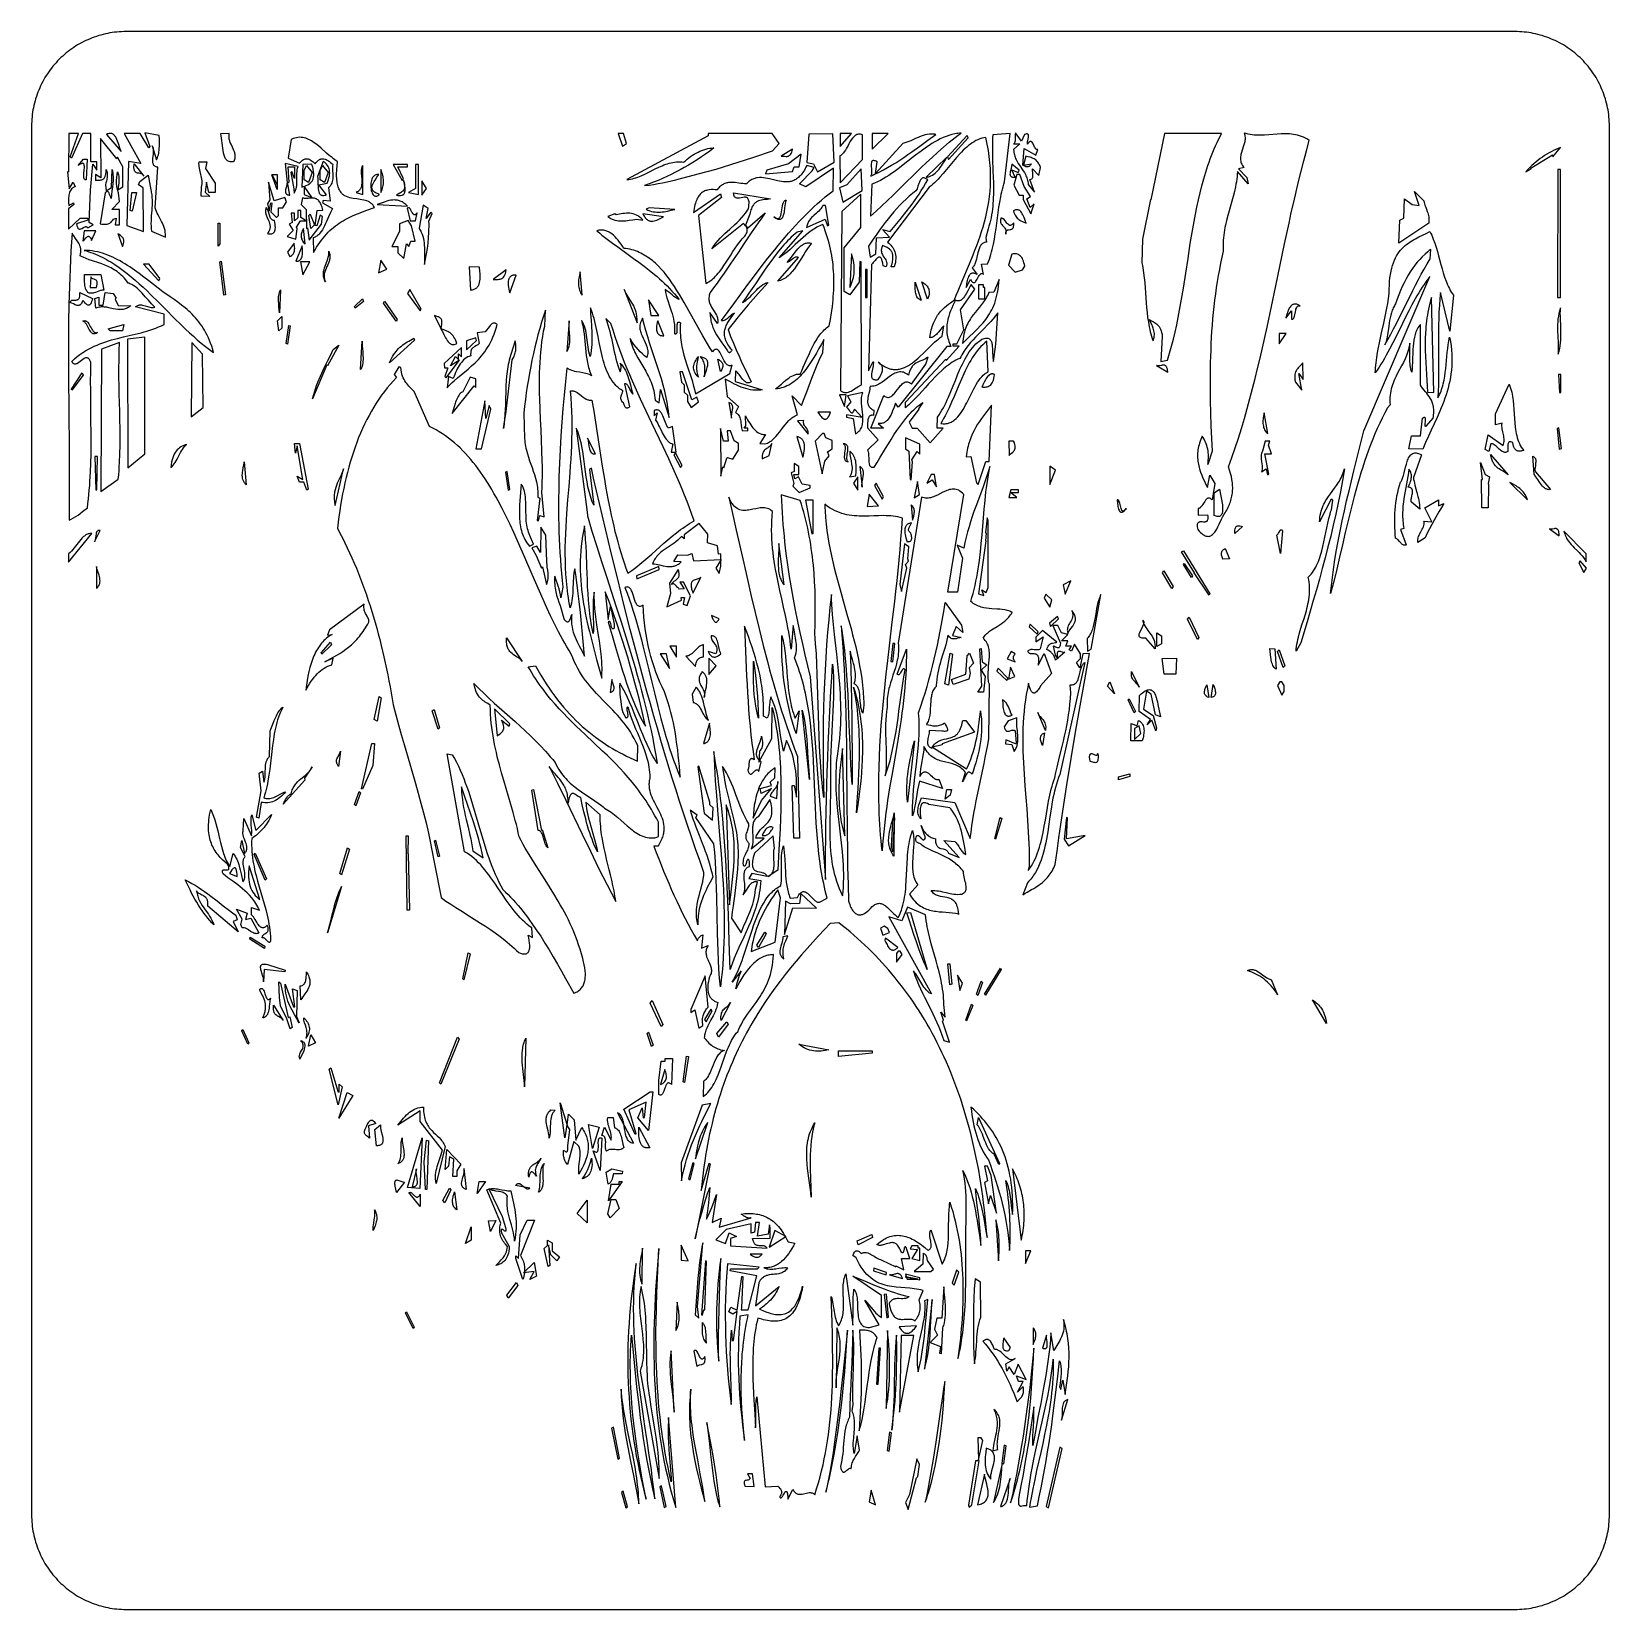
# Model space of a CAD drawing. Header units: metres. Extents: x 0 to 50, y -0.1 to 49.9.
import ezdxf

# ---------------------------------------------------------------- set-up
doc = ezdxf.new("R2010")
doc.units = ezdxf.units.M

msp = doc.modelspace()

# ---------------------------------------------------------------- linework, layer by layer
for points in [[(3, -0.059267), (47, -0.059267), (47, -0.059267), (47.074492, -0.058343), (47.148761, -0.05558), (47.222779, -0.05099), (47.296513, -0.044587), (47.369934, -0.036383), (47.443009, -0.02639), (47.51571, -0.014621), (47.588004, -0.00109), (47.659861, 0.014191), (47.731251, 0.03121), (47.802143, 0.049953), (47.872505, 0.070409), (47.942308, 0.092563), (48.01152, 0.116404), (48.080111, 0.141919), (48.14805, 0.169094), (48.215307, 0.197918), (48.281849, 0.228378), (48.347648, 0.26046), (48.412671, 0.294153), (48.476889, 0.329442), (48.540271, 0.366317), (48.602785, 0.404763), (48.664402, 0.444768), (48.725089, 0.48632), (48.784818, 0.529405), (48.843556, 0.574012), (48.901274, 0.620127), (48.957939, 0.667737), (49.013523, 0.71683), (49.067994, 0.767392), (49.12132, 0.819413), (49.12132, 0.819413), (49.173341, 0.872739), (49.223903, 0.92721), (49.272996, 0.982794), (49.320606, 1.039459), (49.366721, 1.097177), (49.411328, 1.155915), (49.454413, 1.215644), (49.495965, 1.276331), (49.53597, 1.337948), (49.574416, 1.400462), (49.611291, 1.463844), (49.64658, 1.528062), (49.680273, 1.593085), (49.712355, 1.658884), (49.742815, 1.725426), (49.771639, 1.792683), (49.798814, 1.860622), (49.824329, 1.929213), (49.84817, 1.998425), (49.870324, 2.068228), (49.89078, 2.13859), (49.909523, 2.209482), (49.926542, 2.280872), (49.941823, 2.352729), (49.955354, 2.425023), (49.967123, 2.497724), (49.977116, 2.570799), (49.98532, 2.64422), (49.991723, 2.717954), (49.996313, 2.791972), (49.999076, 2.866241), (50, 2.940733), (50, 46.940733), (50, 46.940733), (49.999076, 47.015225), (49.996313, 47.089494), (49.991723, 47.163512), (49.98532, 47.237246), (49.977116, 47.310667), (49.967123, 47.383742), (49.955354, 47.456443), (49.941823, 47.528737), (49.926542, 47.600594), (49.909523, 47.671984), (49.89078, 47.742876), (49.870324, 47.813238), (49.84817, 47.883041), (49.824329, 47.952253), (49.798814, 48.020844), (49.771639, 48.088783), (49.742815, 48.156039), (49.712355, 48.222582), (49.680273, 48.288381), (49.64658, 48.353404), (49.611291, 48.417622), (49.574416, 48.481004), (49.53597, 48.543518), (49.495965, 48.605135), (49.454413, 48.665822), (49.411328, 48.725551), (49.366721, 48.784289), (49.320606, 48.842007), (49.272996, 48.898672), (49.223903, 48.954256), (49.173341, 49.008727), (49.12132, 49.062053), (49.12132, 49.062053), (49.067994, 49.114074), (49.013523, 49.164636), (48.957939, 49.213729), (48.901274, 49.261339), (48.843556, 49.307454), (48.784818, 49.352061), (48.725089, 49.395146), (48.664402, 49.436698), (48.602785, 49.476703), (48.540271, 49.515149), (48.476889, 49.552024), (48.412671, 49.587313), (48.347648, 49.621006), (48.281849, 49.653088), (48.215307, 49.683548), (48.14805, 49.712372), (48.080111, 49.739547), (48.01152, 49.765062), (47.942308, 49.788903), (47.872505, 49.811057), (47.802143, 49.831513), (47.731251, 49.850256), (47.659861, 49.867275), (47.588004, 49.882556), (47.51571, 49.896087), (47.443009, 49.907856), (47.369934, 49.917849), (47.296513, 49.926053), (47.222779, 49.932456), (47.148761, 49.937046), (47.074492, 49.939809), (47, 49.940733), (3, 49.940733), (3, 49.940733), (2.925508, 49.939809), (2.851239, 49.937046), (2.777221, 49.932456), (2.703487, 49.926053), (2.630066, 49.917849), (2.556991, 49.907856), (2.48429, 49.896087), (2.411996, 49.882556), (2.340139, 49.867275), (2.268749, 49.850256), (2.197857, 49.831513), (2.127495, 49.811057), (2.057692, 49.788903), (1.98848, 49.765062), (1.919889, 49.739547), (1.85195, 49.712372), (1.784693, 49.683548), (1.718151, 49.653088), (1.652352, 49.621006), (1.587329, 49.587313), (1.523111, 49.552024), (1.459729, 49.515149), (1.397215, 49.476703), (1.335598, 49.436698), (1.274911, 49.395146), (1.215182, 49.352061), (1.156444, 49.307454), (1.098726, 49.261339), (1.042061, 49.213729), (0.986477, 49.164636), (0.932006, 49.114074), (0.87868, 49.062053), (0.87868, 49.062053), (0.826659, 49.008727), (0.776097, 48.954256), (0.727004, 48.898672), (0.679394, 48.842007), (0.633279, 48.784289), (0.588672, 48.725551), (0.545587, 48.665822), (0.504035, 48.605135), (0.46403, 48.543518), (0.425584, 48.481004), (0.388709, 48.417622), (0.35342, 48.353404), (0.319727, 48.288381), (0.287645, 48.222582), (0.257185, 48.156039), (0.228361, 48.088783), (0.201186, 48.020844), (0.175671, 47.952253), (0.15183, 47.883041), (0.129676, 47.813238), (0.10922, 47.742876), (0.090477, 47.671984), (0.073458, 47.600594), (0.058177, 47.528737), (0.044646, 47.456443), (0.032877, 47.383742), (0.022884, 47.310667), (0.01468, 47.237246), (0.008277, 47.163512), (0.003687, 47.089494), (0.000924, 47.015225), (0, 46.940733), (0, 2.940733), (0, 2.940733), (0.000924, 2.866241), (0.003687, 2.791972), (0.008277, 2.717954), (0.01468, 2.64422), (0.022884, 2.570799), (0.032877, 2.497724), (0.044646, 2.425023), (0.058177, 2.352729), (0.073458, 2.280872), (0.090477, 2.209482), (0.10922, 2.13859), (0.129676, 2.068228), (0.15183, 1.998425), (0.175671, 1.929213), (0.201186, 1.860622), (0.228361, 1.792683), (0.257185, 1.725426), (0.287645, 1.658884), (0.319727, 1.593085), (0.35342, 1.528062), (0.388709, 1.463844), (0.425584, 1.400462), (0.46403, 1.337948), (0.504035, 1.276331), (0.545587, 1.215644), (0.588672, 1.155915), (0.633279, 1.097177), (0.679394, 1.039459), (0.727004, 0.982794), (0.776097, 0.92721), (0.826659, 0.872739), (0.87868, 0.819413), (0.87868, 0.819413), (0.932006, 0.767392), (0.986477, 0.71683), (1.042061, 0.667737), (1.098726, 0.620127), (1.156444, 0.574012), (1.215182, 0.529405), (1.274911, 0.48632), (1.335598, 0.444768), (1.397215, 0.404763), (1.459729, 0.366317), (1.523111, 0.329442), (1.587329, 0.294153), (1.652352, 0.26046), (1.718151, 0.228378), (1.784693, 0.197918), (1.85195, 0.169094), (1.919889, 0.141919), (1.98848, 0.116404), (2.057692, 0.092563), (2.127495, 0.070409), (2.197857, 0.049953), (2.268749, 0.03121), (2.340139, 0.014191), (2.411996, -0.00109), (2.48429, -0.014621), (2.556991, -0.02639), (2.630066, -0.036383), (2.703487, -0.044587), (2.777221, -0.05099), (2.851239, -0.05558), (2.925508, -0.058343), (3, -0.059267)], [(1.22636, 45.975864), (1.492506, 46.70711), (1.180963, 46.70711), (1.165588, 45.487789), (1.142085, 45.493153), (1.1907, 44.961481), (1.316623, 45.164316), (1.382692, 45.022303), (1.382692, 45.022303), (1.361836, 45.015619), (1.342374, 45.007796), (1.324259, 44.99887), (1.307447, 44.988879), (1.29189, 44.977858), (1.277542, 44.965845), (1.252291, 44.938988), (1.231323, 44.908604), (1.214271, 44.874985), (1.200764, 44.838425), (1.190434, 44.79922), (1.18291, 44.757662), (1.177825, 44.714046), (1.174809, 44.668666), (1.173492, 44.621815), (1.174481, 44.52488), (1.177837, 44.425593), (1.327858, 44.509823), (1.343266, 44.464485), (1.175475, 44.320959), (1.175475, 43.68052), (1.541044, 44.027521), (1.780397, 44.027521), (1.778326, 43.966919), (1.4237, 43.851426), (1.4237, 43.851426), (1.429792, 43.817813), (1.436658, 43.78861), (1.444254, 43.763566), (1.452535, 43.742431), (1.461458, 43.724953), (1.470976, 43.710883), (1.481047, 43.699969), (1.491625, 43.691961), (1.502667, 43.686609), (1.514128, 43.683661), (1.525964, 43.682868), (1.53813, 43.683977), (1.563274, 43.690905), (1.589207, 43.70244), (1.642018, 43.731309), (1.668186, 43.744634), (1.693722, 43.754546), (1.706141, 43.757596), (1.71827, 43.75904), (1.730064, 43.758629), (1.741477, 43.756111), (1.752466, 43.751236), (1.762987, 43.743754), (1.772994, 43.733414), (1.782444, 43.719964), (1.951655, 43.811284), (1.822512, 43.886171), (1.863548, 44.912766), (1.946414, 45.741375), (2.066054, 45.548661), (2.066054, 45.813913), (1.881217, 45.813913), (1.881217, 46.70711), (1.613064, 46.70711), (1.263034, 45.932744), (1.22636, 45.975864)], [(2.185284, 46.546755), (2.193175, 45.304113), (2.025098, 45.406805), (2.029796, 45.223403), (2.029796, 45.223403), (2.056999, 45.228688), (2.084998, 45.231526), (2.14198, 45.233828), (2.170263, 45.235275), (2.19794, 45.23824), (2.224659, 45.243715), (2.250072, 45.252691), (2.273827, 45.26616), (2.284973, 45.274889), (2.295574, 45.285112), (2.305585, 45.296955), (2.314962, 45.31054), (2.323662, 45.325991), (2.331641, 45.343433), (2.345261, 45.384784), (2.35547, 45.435583), (2.361919, 45.496822), (2.364258, 45.569492), (2.364258, 45.569492), (2.377371, 45.539186), (2.387319, 45.508858), (2.394369, 45.478506), (2.398789, 45.448127), (2.400848, 45.417719), (2.400813, 45.387278), (2.398952, 45.356802), (2.395533, 45.326289), (2.385093, 45.26514), (2.371637, 45.203811), (2.357306, 45.142281), (2.344246, 45.080529), (2.365761, 44.891968), (2.536549, 44.996317), (2.554501, 45.570314), (2.554501, 45.570314), (2.565945, 45.514483), (2.574136, 45.458616), (2.579396, 45.402676), (2.582041, 45.346627), (2.582391, 45.290432), (2.580766, 45.234054), (2.572861, 45.120608), (2.56088, 45.005995), (2.547372, 44.889925), (2.534888, 44.772107), (2.525981, 44.652249), (2.525981, 44.652249), (2.51612, 44.669612), (2.507006, 44.689559), (2.490159, 44.734281), (2.473719, 44.780567), (2.455965, 44.82257), (2.446057, 44.840137), (2.435175, 44.85444), (2.423104, 44.864748), (2.409629, 44.87033), (2.394534, 44.870455), (2.377605, 44.864392), (2.358625, 44.85141), (2.337381, 44.830778), (2.171662, 43.844919), (2.171662, 43.844919), (2.230773, 43.841384), (2.288701, 43.837457), (2.3451, 43.836522), (2.372617, 43.838232), (2.399622, 43.841959), (2.42607, 43.848125), (2.45192, 43.857152), (2.477126, 43.869463), (2.501646, 43.885482), (2.525436, 43.90563), (2.548453, 43.93033), (2.570653, 43.960006), (2.591994, 43.99508), (2.680238, 44.024967), (2.652492, 43.816402), (2.7886, 43.816402), (2.7886, 44.3036), (2.542636, 44.3036), (2.7886, 44.555075), (2.75571, 44.826273), (2.75571, 44.826273), (2.741358, 44.863629), (2.72911, 44.901824), (2.718868, 44.940809), (2.710535, 44.980535), (2.704013, 45.020955), (2.699206, 45.062021), (2.696014, 45.103684), (2.694342, 45.145897), (2.695166, 45.231776), (2.700897, 45.319275), (2.710757, 45.408007), (2.723965, 45.497587), (2.723965, 45.497587), (2.736457, 45.464187), (2.746571, 45.430246), (2.754478, 45.395808), (2.760346, 45.360916), (2.764345, 45.32561), (2.766645, 45.289935), (2.766828, 45.217647), (2.762249, 45.14439), (2.754267, 45.070507), (2.73352, 44.922223), (2.88942, 45.018745), (2.88942, 45.651514), (2.724755, 45.957558), (2.704912, 45.906263), (2.185284, 46.546755)], [(2.373911, 46.682802), (2.841413, 46.143264), (2.841413, 46.143264), (2.820767, 46.194831), (2.80136, 46.248951), (2.764216, 46.360623), (2.74546, 46.41606), (2.725901, 46.469822), (2.705029, 46.520853), (2.682334, 46.568094), (2.657305, 46.610491), (2.643756, 46.629541), (2.629433, 46.646984), (2.614271, 46.662687), (2.598206, 46.676518), (2.581176, 46.688345), (2.563116, 46.698035), (2.543962, 46.705458), (2.523652, 46.71048), (2.50212, 46.712969), (2.479303, 46.712793), (2.455137, 46.709821), (2.429559, 46.70392), (2.402505, 46.694958), (2.373911, 46.682802)], [(2.935202, 46.70711), (3.458375, 45.759209), (3.070284, 45.827653), (3.01506, 43.793837), (3.552013, 43.600027), (3.537731, 44.989406), (3.387716, 45.081064), (3.428454, 45.19043), (3.695982, 45.391781), (3.775282, 44.926163), (3.775282, 44.926163), (3.785618, 44.886214), (3.794424, 44.846125), (3.807812, 44.765552), (3.816175, 44.684503), (3.820244, 44.603038), (3.82075, 44.521214), (3.818421, 44.43909), (3.813988, 44.356726), (3.808181, 44.27418), (3.795364, 44.108777), (3.789814, 44.026038), (3.785811, 43.943351), (3.784083, 43.860777), (3.785361, 43.778373), (3.790375, 43.696198), (3.799854, 43.614312), (4.240411, 43.423794), (4.240411, 43.423794), (4.242481, 43.462307), (4.242865, 43.499534), (4.241652, 43.535544), (4.238935, 43.570405), (4.22935, 43.636953), (4.214839, 43.699722), (4.19613, 43.759257), (4.17395, 43.816105), (4.149029, 43.870808), (4.122095, 43.923913), (4.065098, 44.027508), (4.008787, 44.13125), (3.98271, 44.184538), (3.958988, 44.239498), (3.938352, 44.296675), (3.921528, 44.356613), (4.001749, 45.643094), (4.001749, 45.643094), (3.97337, 45.646619), (3.948392, 45.652819), (3.926623, 45.66154), (3.907869, 45.672627), (3.891938, 45.685925), (3.878638, 45.70128), (3.867774, 45.718536), (3.859155, 45.73754), (3.852588, 45.758136), (3.847879, 45.78017), (3.844836, 45.803488), (3.843266, 45.827934), (3.843773, 45.879593), (3.847858, 45.933911), (3.860589, 46.045574), (3.86615, 46.100444), (3.869117, 46.153023), (3.867948, 46.202074), (3.86533, 46.22489), (3.8611, 46.24636), (3.855064, 46.26633), (3.84703, 46.284644), (3.836805, 46.301149), (3.824195, 46.315689), (3.956273, 45.87573), (3.956273, 45.87573), (3.975056, 45.914267), (3.991488, 45.954361), (4.005697, 45.995951), (4.017814, 46.038975), (4.027969, 46.083374), (4.036292, 46.129088), (4.042913, 46.176055), (4.047961, 46.224217), (4.053859, 46.323878), (4.055027, 46.427589), (4.052503, 46.534867), (4.047327, 46.645228), (3.591463, 46.735017), (3.742729, 46.297823), (3.716415, 46.253151), (3.436496, 46.70711), (3.09106, 46.70711), (3.04065, 46.70711), (2.935202, 46.70711)], [(5.986931, 46.703534), (5.986931, 46.703534), (6.00159, 46.635507), (6.012835, 46.562263), (6.021761, 46.485306), (6.029463, 46.406139), (6.045571, 46.247186), (6.056166, 46.170407), (6.069915, 46.097429), (6.078313, 46.062835), (6.087911, 46.029756), (6.098844, 45.998379), (6.111249, 45.968891), (6.125264, 45.941482), (6.141024, 45.916338), (6.158668, 45.893647), (6.17833, 45.873598), (6.20015, 45.856378), (6.224262, 45.842175), (6.250804, 45.831177), (6.279913, 45.823572), (6.311726, 45.819548), (6.346379, 45.819293), (6.384009, 45.822994), (6.424753, 45.830839), (6.424753, 45.830839), (6.435739, 45.86438), (6.444003, 45.896805), (6.449716, 45.928187), (6.453046, 45.958596), (6.454164, 45.988105), (6.453237, 46.016785), (6.450437, 46.044709), (6.445931, 46.071947), (6.43989, 46.098573), (6.432482, 46.124658), (6.414245, 46.175491), (6.392575, 46.225021), (6.368827, 46.273822), (6.320514, 46.37154), (6.298659, 46.421604), (6.280145, 46.473239), (6.272564, 46.499825), (6.266326, 46.527019), (6.2616, 46.554892), (6.258557, 46.583518), (6.257364, 46.612967), (6.258193, 46.643311), (6.261211, 46.674622), (6.266588, 46.706973), (5.986931, 46.703534)], [(8.133624, 45.928009), (8.489872, 45.766551), (8.489872, 45.766551), (8.520511, 45.804868), (8.551259, 45.83692), (8.582107, 45.862917), (8.61305, 45.883071), (8.644079, 45.897592), (8.675187, 45.906692), (8.706368, 45.910582), (8.737613, 45.909471), (8.768916, 45.903572), (8.80027, 45.893095), (8.831667, 45.878251), (8.8631, 45.859252), (8.894562, 45.836307), (8.926045, 45.809628), (8.957543, 45.779426), (8.989048, 45.745911), (8.989048, 45.745911), (9.023706, 45.793001), (9.058366, 45.831486), (9.075697, 45.847649), (9.093031, 45.861836), (9.110366, 45.874107), (9.127704, 45.88452), (9.145044, 45.893135), (9.162387, 45.900009), (9.179734, 45.905202), (9.197084, 45.908772), (9.214438, 45.910778), (9.231796, 45.911279), (9.266526, 45.908), (9.301277, 45.899404), (9.336052, 45.885961), (9.370853, 45.868141), (9.405682, 45.846414), (9.440543, 45.821249), (9.475437, 45.793117), (9.510368, 45.762486), (9.545338, 45.729828), (9.545338, 45.729828), (9.540826, 45.681842), (9.538911, 45.632428), (9.540212, 45.530786), (9.543923, 45.427848), (9.545019, 45.376814), (9.544723, 45.32656), (9.542369, 45.277455), (9.537293, 45.229867), (9.528829, 45.184164), (9.516312, 45.140714), (9.499078, 45.099886), (9.488484, 45.080571), (9.476462, 45.062048), (9.462927, 45.044365), (9.447798, 45.027568), (9.43099, 45.011702), (9.412421, 44.996814), (9.458135, 44.561166), (9.240621, 44.584216), (9.221279, 44.515985), (9.536322, 44.337623), (9.536322, 44.337623), (9.503546, 44.273258), (9.472114, 44.206149), (9.411505, 44.066714), (9.350941, 43.925355), (9.319565, 43.855839), (9.286866, 43.788106), (9.252401, 43.72291), (9.215725, 43.661004), (9.176394, 43.603145), (9.133962, 43.550085), (9.111445, 43.525591), (9.087987, 43.50258), (9.063531, 43.481146), (9.038023, 43.461384), (9.011406, 43.443388), (8.983626, 43.427251), (8.954626, 43.41307), (8.924351, 43.400937), (8.937524, 42.935336), (8.937524, 42.935336), (8.984334, 43.021786), (9.032333, 43.10421), (9.081491, 43.182741), (9.131777, 43.257512), (9.18316, 43.328653), (9.235609, 43.396298), (9.289092, 43.460579), (9.343579, 43.521627), (9.39904, 43.579576), (9.455442, 43.634558), (9.512754, 43.686704), (9.570947, 43.736147), (9.629988, 43.783019), (9.689848, 43.827453), (9.750494, 43.86958), (9.811896, 43.909534), (9.874023, 43.947446), (9.936843, 43.983448), (10.000327, 44.017673), (10.064442, 44.050253), (10.129158, 44.08132), (10.194444, 44.111006), (10.326602, 44.166767), (10.460667, 44.218592), (10.596391, 44.26754), (10.871826, 44.361037), (10.871826, 44.361037), (10.856653, 44.388317), (10.840387, 44.413545), (10.823076, 44.436815), (10.804768, 44.458218), (10.785512, 44.477848), (10.765354, 44.495796), (10.744344, 44.512155), (10.722528, 44.527018), (10.699956, 44.540476), (10.676675, 44.552621), (10.628179, 44.573347), (10.577424, 44.589932), (10.524794, 44.603116), (10.470673, 44.613638), (10.415445, 44.622237), (10.303206, 44.636619), (10.19115, 44.652176), (10.136151, 44.662241), (10.082349, 44.674816), (10.03013, 44.69064), (9.979877, 44.710452), (9.931975, 44.73499), (9.909025, 44.749262), (9.886807, 44.764993), (9.865369, 44.782276), (9.844758, 44.801201), (9.825023, 44.821863), (9.806212, 44.844352), (9.788372, 44.868762), (9.771552, 44.895185), (9.7558, 44.923713), (9.741164, 44.954439), (9.727691, 44.987455), (9.71543, 45.022852), (9.704429, 45.060725), (9.694736, 45.101165), (9.686399, 45.144264), (9.679465, 45.190114), (9.673984, 45.238809), (9.670002, 45.29044), (9.667568, 45.3451), (9.66673, 45.402881), (9.667537, 45.463876), (9.670035, 45.528177), (9.674273, 45.595876), (9.680298, 45.667065), (9.697906, 45.820285), (9.697906, 45.820285), (9.653101, 45.848575), (9.608714, 45.878977), (9.564697, 45.91124), (9.521, 45.945112), (9.434376, 46.016675), (9.348454, 46.091651), (9.177165, 46.243789), (9.091022, 46.31692), (9.004029, 46.385408), (8.960092, 46.417282), (8.915797, 46.447239), (8.871096, 46.475027), (8.82594, 46.500396), (8.78028, 46.523094), (8.734069, 46.542868), (8.687256, 46.559466), (8.639795, 46.572638), (8.591636, 46.58213), (8.542731, 46.587692), (8.493032, 46.589072), (8.442489, 46.586018), (8.391055, 46.578277), (8.338681, 46.565599), (8.285319, 46.547731), (8.230919, 46.524421), (8.133624, 45.928009)], [(18.590911, 46.70711), (18.722612, 46.309403), (18.85451, 46.38999), (18.752898, 46.70711), (18.590911, 46.70711)], [(18.867595, 45.249042), (18.867595, 45.249042), (18.925374, 45.255249), (18.98282, 45.264554), (19.039957, 45.276719), (19.096807, 45.291504), (19.153391, 45.308671), (19.209733, 45.327981), (19.265853, 45.349195), (19.321775, 45.372075), (19.433112, 45.421874), (19.543922, 45.475468), (19.764666, 45.586398), (19.874956, 45.639912), (19.985429, 45.689579), (20.040789, 45.712372), (20.096261, 45.733486), (20.151867, 45.752683), (20.20763, 45.769724), (20.263572, 45.78437), (20.319714, 45.796382), (20.37608, 45.805521), (20.432691, 45.811549), (20.48957, 45.814226), (20.546738, 45.813314), (20.604218, 45.808574), (20.662032, 45.799766), (20.662032, 45.799766), (20.716976, 45.84911), (20.772497, 45.896046), (20.828617, 45.940494), (20.885359, 45.982371), (20.942742, 46.021596), (21.00079, 46.058087), (21.059524, 46.091764), (21.118966, 46.122543), (21.179137, 46.150344), (21.240059, 46.175085), (21.301753, 46.196685), (21.364243, 46.215062), (21.427548, 46.230133), (21.491692, 46.241819), (21.556695, 46.250037), (21.62258, 46.254705), (21.62258, 46.254705), (21.490953, 46.155677), (21.358539, 46.060174), (21.225346, 45.96813), (21.091379, 45.879483), (20.956646, 45.79417), (20.821152, 45.712126), (20.684905, 45.633287), (20.547912, 45.557591), (20.410178, 45.484974), (20.27171, 45.415372), (20.132516, 45.348721), (19.992601, 45.284958), (19.851973, 45.22402), (19.710637, 45.165842), (19.568601, 45.110361), (19.425871, 45.057514), (19.425871, 45.057514), (19.568668, 45.076082), (19.711194, 45.097863), (19.853474, 45.122567), (19.995531, 45.149906), (20.137389, 45.179591), (20.279072, 45.211332), (20.420605, 45.244842), (20.56201, 45.279832), (20.844536, 45.353094), (21.126841, 45.428809), (21.409116, 45.504666), (21.691553, 45.578354), (22.854973, 45.950825), (22.856194, 45.944622), (23.474943, 46.165214), (23.686765, 46.398566), (23.473325, 46.70711), (21.440355, 46.70711), (21.438618, 46.63445), (18.867595, 45.249042)], [(24.628513, 46.686414), (24.563383, 45.792296), (24.781638, 45.744356), (24.900943, 45.495377), (25.431782, 45.802037), (25.391223, 46.70433), (24.628513, 46.686414)], [(25.626827, 45.150314), (26.33014, 45.88447), (26.329673, 46.667679), (26.329673, 46.667679), (26.295366, 46.679233), (26.262783, 46.686233), (26.231831, 46.688925), (26.202414, 46.687557), (26.174436, 46.682373), (26.147802, 46.67362), (26.122418, 46.661543), (26.098187, 46.64639), (26.075015, 46.628406), (26.052806, 46.607838), (26.031465, 46.584931), (26.010897, 46.559931), (25.971699, 46.504639), (25.934449, 46.44393), (25.898384, 46.379773), (25.862744, 46.314137), (25.826766, 46.248991), (25.789688, 46.186304), (25.750748, 46.128045), (25.730342, 46.101191), (25.709184, 46.076182), (25.68718, 46.053265), (25.664234, 46.032685), (25.640251, 46.014688), (25.615136, 45.999521), (25.626827, 45.150314)], [(25.624398, 46.70711), (25.624398, 46.297924), (25.985554, 46.70711), (25.624398, 46.70711)], [(27.335924, 42.483169), (27.23983, 42.487514), (27.23983, 42.487514), (27.254832, 42.537356), (27.267404, 42.584262), (27.277636, 42.62834), (27.285618, 42.669698), (27.291442, 42.708447), (27.295198, 42.744693), (27.296975, 42.778546), (27.296866, 42.810115), (27.294959, 42.839508), (27.291346, 42.866835), (27.286117, 42.892202), (27.279362, 42.915721), (27.271173, 42.937498), (27.261639, 42.957643), (27.250851, 42.976264), (27.238899, 42.993471), (27.225874, 43.009371), (27.211867, 43.024074), (27.181266, 43.050322), (27.14782, 43.073085), (27.112253, 43.093231), (27.03765, 43.129153), (26.963249, 43.165045), (26.963249, 43.165045), (26.950844, 43.133153), (26.941224, 43.103021), (26.934214, 43.074541), (26.929641, 43.047606), (26.927331, 43.022108), (26.92711, 42.997939), (26.928803, 42.974992), (26.932237, 42.953159), (26.937239, 42.932333), (26.943633, 42.912406), (26.959905, 42.874819), (26.979662, 42.839538), (27.001511, 42.805701), (27.045923, 42.738919), (27.065701, 42.704253), (27.082007, 42.667589), (27.088422, 42.648239), (27.093447, 42.628066), (27.096907, 42.606964), (27.09863, 42.584824), (27.09844, 42.56154), (27.096165, 42.537003), (27.091629, 42.511106), (27.084659, 42.483741), (26.988719, 42.521342), (26.988719, 42.521342), (26.973595, 42.604597), (26.956936, 42.670765), (26.948061, 42.697866), (26.938841, 42.721204), (26.929286, 42.740948), (26.91941, 42.757268), (26.909226, 42.770333), (26.898745, 42.780313), (26.887981, 42.787377), (26.876945, 42.791695), (26.86565, 42.793436), (26.85411, 42.792769), (26.842335, 42.789865), (26.83034, 42.784891), (26.805735, 42.769417), (26.780395, 42.747702), (26.754422, 42.721102), (26.727913, 42.690972), (26.673694, 42.625546), (26.646183, 42.592961), (26.618538, 42.56227), (26.524653, 39.194366), (26.671878, 39.487966), (26.671878, 39.487966), (26.674415, 39.467301), (26.675305, 39.445588), (26.672864, 39.399503), (26.66599, 39.350686), (26.656115, 39.300111), (26.633104, 39.197592), (26.622837, 39.147597), (26.615306, 39.099745), (26.611948, 39.055011), (26.612281, 39.034118), (26.614195, 39.014371), (26.617869, 38.99589), (26.623483, 38.978799), (26.631215, 38.963218), (26.641245, 38.94927), (26.653752, 38.937077), (26.668916, 38.92676), (26.686915, 38.918442), (26.70793, 38.912244), (26.732138, 38.908288), (26.759721, 38.906696), (26.790856, 38.90759), (26.825724, 38.911092), (26.825724, 38.911092), (26.86853, 38.982397), (26.909257, 39.053486), (26.927247, 39.088906), (26.942804, 39.12422), (26.95529, 39.159411), (26.964068, 39.194462), (26.968501, 39.229356), (26.96795, 39.264075), (26.961778, 39.298602), (26.956385, 39.315789), (26.949347, 39.332921), (26.940586, 39.349996), (26.93002, 39.367013), (26.917571, 39.383969), (26.903159, 39.400862), (26.886704, 39.41769), (26.868126, 39.434451), (26.824284, 39.467762), (26.824284, 39.467762), (26.863279, 39.435742), (26.901859, 39.406285), (26.940033, 39.379336), (26.97781, 39.35484), (27.015198, 39.332743), (27.052208, 39.312988), (27.088847, 39.29552), (27.125125, 39.280286), (27.16105, 39.267228), (27.196632, 39.256294), (27.231879, 39.247426), (27.2668, 39.240571), (27.301405, 39.235672), (27.335702, 39.232676), (27.3697, 39.231526), (27.403407, 39.232169), (27.436834, 39.234547), (27.469989, 39.238608), (27.50288, 39.244294), (27.535517, 39.251552), (27.600064, 39.270562), (27.6637, 39.295195), (27.726498, 39.325011), (27.788528, 39.35957), (27.849862, 39.398429), (27.910571, 39.441149), (27.970726, 39.487289), (28.0304, 39.536407), (28.089663, 39.588063), (28.148586, 39.641816), (28.265701, 39.753849), (28.382314, 39.868979), (28.498998, 39.983679), (28.616322, 40.094422), (28.675403, 40.147208), (28.734858, 40.197682), (28.794759, 40.245403), (28.855177, 40.289931), (28.904966, 40.620503), (28.904966, 40.620503), (28.852436, 40.558959), (28.801119, 40.49442), (28.749992, 40.430367), (28.698028, 40.370282), (28.671411, 40.342815), (28.644201, 40.317646), (28.616268, 40.295209), (28.587485, 40.275939), (28.557724, 40.260273), (28.526855, 40.248645), (28.494752, 40.24149), (28.461285, 40.239243), (28.461285, 40.239243), (28.471265, 40.305291), (28.482629, 40.368636), (28.495332, 40.429363), (28.509329, 40.487558), (28.524578, 40.543308), (28.541033, 40.596698), (28.55865, 40.647814), (28.577385, 40.696742), (28.597193, 40.743568), (28.618031, 40.788378), (28.639854, 40.831258), (28.662618, 40.872293), (28.686278, 40.91157), (28.71079, 40.949174), (28.736111, 40.985192), (28.762195, 41.019709), (28.816478, 41.084584), (28.873284, 41.144487), (28.93226, 41.200106), (28.99305, 41.252127), (29.055302, 41.301238), (29.118661, 41.348126), (29.247283, 41.437983), (29.247283, 41.437983), (29.302458, 41.582782), (29.359349, 41.726688), (29.476974, 42.012596), (29.718436, 42.58218), (29.83704, 42.868938), (29.894666, 43.013482), (29.950738, 43.15906), (30.004929, 43.305865), (30.056913, 43.454088), (30.106362, 43.603922), (30.152948, 43.75556), (30.196346, 43.909195), (30.236227, 44.065019), (30.272266, 44.223225), (30.304134, 44.384004), (30.331505, 44.547551), (30.354052, 44.714057), (30.371447, 44.883715), (30.383364, 45.056717), (30.387165, 45.144532), (30.389475, 45.233256), (30.390251, 45.322913), (30.389454, 45.413525), (30.387041, 45.505119), (30.382973, 45.597716), (30.377208, 45.691343), (30.369705, 45.786022), (30.360424, 45.881778), (30.349324, 45.978635), (30.336363, 46.076618), (30.321501, 46.175749), (30.304698, 46.276053), (30.285911, 46.377554), (30.265101, 46.480277), (30.242226, 46.584245), (30.242226, 46.584245), (30.176308, 46.574022), (30.111768, 46.558598), (30.048533, 46.538242), (29.986529, 46.513222), (29.925679, 46.483806), (29.865911, 46.450263), (29.80715, 46.412861), (29.74932, 46.371868), (29.692349, 46.327552), (29.63616, 46.280183), (29.58068, 46.230028), (29.525835, 46.177356), (29.47155, 46.122434), (29.41775, 46.065532), (29.311308, 45.94686), (29.205914, 45.823486), (29.100972, 45.697556), (28.995887, 45.571217), (28.890063, 45.446616), (28.782904, 45.325901), (28.728638, 45.26767), (28.673814, 45.211216), (28.61836, 45.156807), (28.562199, 45.10471), (28.505257, 45.055195), (28.447461, 45.008529), (27.126327, 43.261716), (27.126327, 43.261716), (27.164289, 43.232291), (27.200168, 43.200902), (27.2337, 43.167419), (27.264621, 43.131715), (27.292667, 43.093661), (27.317575, 43.053129), (27.339079, 43.009988), (27.356917, 42.964112), (27.370823, 42.915371), (27.380535, 42.863637), (27.385788, 42.808781), (27.386317, 42.750674), (27.38186, 42.689188), (27.372151, 42.624194), (27.356927, 42.555564), (27.335924, 42.483169)], [(29.452425, 46.725627), (29.452425, 46.725627), (29.403586, 46.721382), (29.355101, 46.71555), (29.30696, 46.708174), (29.259152, 46.699299), (29.164496, 46.677229), (29.071054, 46.649696), (28.978746, 46.617056), (28.887492, 46.579663), (28.797213, 46.537872), (28.707828, 46.49204), (28.619258, 46.442522), (28.531423, 46.389673), (28.444244, 46.333848), (28.357639, 46.275403), (28.271531, 46.214694), (28.185838, 46.152074), (28.01538, 46.022529), (27.675943, 45.75616), (27.505686, 45.625024), (27.420143, 45.561211), (27.334219, 45.499042), (27.247832, 45.438873), (27.160903, 45.381059), (27.073352, 45.325956), (26.9851, 45.273918), (26.896067, 45.225301), (26.806172, 45.180461), (26.715336, 45.139753), (26.62348, 45.103532), (26.582638, 44.088547), (26.582638, 44.088547), (26.762966, 44.252146), (26.942093, 44.418788), (27.12025, 44.587855), (27.297666, 44.75873), (27.651193, 45.103436), (28.004511, 45.447968), (28.181666, 45.618627), (28.359457, 45.787391), (28.538114, 45.953643), (28.717866, 46.116766), (28.898944, 46.276143), (29.081577, 46.431157), (29.265994, 46.581191), (29.358943, 46.654147), (29.452425, 46.725627)], [(28.655256, 46.679025), (28.655256, 46.679025), (28.62056, 46.685773), (28.586072, 46.69044), (28.551784, 46.693135), (28.517689, 46.693964), (28.483779, 46.693033), (28.450046, 46.69045), (28.38308, 46.680753), (28.31673, 46.665726), (28.250933, 46.646224), (28.185627, 46.623102), (28.12075, 46.597212), (27.992036, 46.540548), (27.864292, 46.483064), (27.80063, 46.456151), (27.737024, 46.431594), (27.673412, 46.41025), (27.609733, 46.392971), (26.745435, 45.44024), (26.791665, 45.812835), (26.791665, 45.812835), (26.762709, 45.828521), (26.736821, 45.840298), (26.713841, 45.848366), (26.693607, 45.852921), (26.675961, 45.854164), (26.660742, 45.852293), (26.647789, 45.847506), (26.636942, 45.840002), (26.628041, 45.82998), (26.620926, 45.817638), (26.615435, 45.803174), (26.61141, 45.786788), (26.607111, 45.749043), (26.606749, 45.70599), (26.609039, 45.659219), (26.612699, 45.610318), (26.616448, 45.560876), (26.619001, 45.512483), (26.619078, 45.466726), (26.615394, 45.425196), (26.611742, 45.406511), (26.606668, 45.389479), (26.600014, 45.374298), (26.591618, 45.361166), (26.591618, 45.361166), (26.726317, 45.420948), (26.859782, 45.485648), (26.992114, 45.554857), (27.123414, 45.628167), (27.253782, 45.70517), (27.383321, 45.785457), (27.51213, 45.868618), (27.640311, 45.954246), (27.767964, 46.041932), (27.895191, 46.131266), (28.148771, 46.313249), (28.401856, 46.496925), (28.655256, 46.679025)], [(26.632601, 46.70711), (26.632601, 46.214954), (27.148888, 46.70711), (26.632601, 46.70711)], [(29.056932, 45.884131), (29.681242, 46.569076), (29.647264, 46.649742), (29.02056, 45.971139), (29.056932, 45.884131)], [(29.612102, 41.831618), (29.753692, 42.085573), (29.753692, 42.085573), (29.772016, 42.055699), (29.789438, 42.031523), (29.806013, 42.0127), (29.821794, 41.998887), (29.836837, 41.989737), (29.851196, 41.984908), (29.864926, 41.984054), (29.878082, 41.986832), (29.890718, 41.992896), (29.902888, 42.001903), (29.914648, 42.013507), (29.926052, 42.027365), (29.94801, 42.060464), (29.9692, 42.098443), (30.011023, 42.178024), (30.032531, 42.214114), (30.055018, 42.244064), (30.066766, 42.255876), (30.078923, 42.265119), (30.091543, 42.271449), (30.104682, 42.274522), (30.118393, 42.273993), (30.132732, 42.269518), (30.147753, 42.260753), (30.16351, 42.247353), (30.104482, 42.565927), (30.293099, 42.576692), (30.293099, 42.576692), (30.323323, 42.650752), (30.351317, 42.726045), (30.37722, 42.802495), (30.401168, 42.880025), (30.423299, 42.958558), (30.44375, 43.038018), (30.462659, 43.118328), (30.480162, 43.199411), (30.511502, 43.36359), (30.538868, 43.529942), (30.563359, 43.697852), (30.586072, 43.866706), (30.630562, 44.204795), (30.654534, 44.372801), (30.681123, 44.539297), (30.711426, 44.70367), (30.728314, 44.784867), (30.746543, 44.865304), (30.766249, 44.944903), (30.78757, 45.023587), (30.810644, 45.101279), (30.835607, 45.177904), (31.007162, 46.70711), (30.458073, 46.66753), (30.458073, 46.66753), (30.452739, 46.572318), (30.449004, 46.47705), (30.44571, 46.286421), (30.446952, 46.095795), (30.451489, 45.905327), (30.465488, 45.52548), (30.472469, 45.33641), (30.477786, 45.148114), (30.480197, 44.960745), (30.478462, 44.774458), (30.475652, 44.681768), (30.471341, 44.589407), (30.465374, 44.497393), (30.457595, 44.405746), (30.447849, 44.314484), (30.435982, 44.223628), (30.421839, 44.133196), (30.405263, 44.043208), (30.386102, 43.953683), (30.364198, 43.86464), (30.339398, 43.776099), (30.311547, 43.688078), (30.238117, 43.419756), (30.259518, 43.265776), (30.259518, 43.265776), (30.229591, 43.264124), (30.201987, 43.258987), (30.176575, 43.250563), (30.153228, 43.239046), (30.131814, 43.224634), (30.112204, 43.207522), (30.094269, 43.187907), (30.07788, 43.165984), (30.062906, 43.14195), (30.049218, 43.116001), (30.036687, 43.088333), (30.025183, 43.059141), (30.004736, 42.996975), (29.986843, 42.93107), (29.954568, 42.794322), (29.938114, 42.726617), (29.920066, 42.661449), (29.899388, 42.600387), (29.887739, 42.571887), (29.875044, 42.545002), (29.861173, 42.519927), (29.845996, 42.49686), (29.829385, 42.475997), (29.811209, 42.457533), (29.965644, 42.240976), (29.965644, 42.240976), (29.942787, 42.253756), (29.920966, 42.264276), (29.900155, 42.272596), (29.880326, 42.278777), (29.86145, 42.282882), (29.843502, 42.28497), (29.826452, 42.285103), (29.810275, 42.283341), (29.794942, 42.279747), (29.780425, 42.274381), (29.766698, 42.267304), (29.753733, 42.258577), (29.741502, 42.248261), (29.729978, 42.236417), (29.70894, 42.208392), (29.690401, 42.174988), (29.67414, 42.136695), (29.659937, 42.094001), (29.647572, 42.047395), (29.636826, 41.997365), (29.627479, 41.9444), (29.612102, 41.831618)], [(31.180542, 46.728044), (31.180542, 46.728044), (31.174198, 46.704563), (31.170139, 46.68072), (31.167943, 46.656647), (31.167185, 46.632478), (31.16829, 46.584386), (31.170067, 46.53751), (31.169128, 46.492917), (31.166581, 46.47181), (31.162084, 46.451674), (31.155214, 46.432643), (31.145548, 46.414849), (31.132661, 46.398427), (31.11613, 46.383509), (31.317061, 46.381948), (31.118654, 46.199192), (31.118654, 46.199192), (31.122105, 46.1544), (31.127594, 46.111605), (31.134988, 46.070672), (31.144154, 46.031471), (31.154959, 45.993868), (31.167271, 45.95773), (31.180956, 45.922925), (31.195882, 45.88932), (31.228924, 45.82518), (31.265334, 45.764248), (31.30405, 45.705462), (31.344009, 45.64776), (31.384148, 45.590081), (31.423405, 45.531364), (31.460715, 45.470546), (31.495018, 45.406566), (31.510709, 45.373059), (31.525249, 45.338362), (31.538506, 45.302345), (31.550346, 45.264874), (31.560637, 45.225815), (31.569247, 45.185038), (31.576041, 45.142408), (31.580887, 45.097793), (31.781445, 44.848151), (31.628391, 45.250739), (31.628391, 45.250739), (31.653942, 45.253885), (31.675182, 45.260729), (31.692467, 45.270994), (31.706149, 45.284401), (31.716582, 45.300674), (31.724119, 45.319535), (31.729114, 45.340706), (31.73192, 45.363909), (31.732891, 45.388866), (31.732381, 45.415301), (31.72833, 45.47149), (31.722595, 45.530255), (31.718005, 45.589374), (31.922704, 45.38057), (31.976636, 45.634231), (31.976636, 45.634231), (31.955609, 45.684508), (31.933139, 45.729229), (31.909297, 45.768778), (31.884154, 45.803541), (31.85778, 45.833901), (31.830248, 45.860244), (31.801628, 45.882955), (31.771992, 45.902417), (31.74141, 45.919017), (31.709953, 45.933137), (31.677693, 45.945164), (31.6447, 45.955482), (31.576802, 45.972528), (31.506828, 45.987353), (31.428437, 45.710847), (31.680889, 45.747655), (31.680889, 45.747655), (31.667224, 45.727096), (31.653214, 45.709033), (31.63885, 45.693455), (31.62412, 45.680346), (31.609014, 45.669695), (31.593522, 45.661488), (31.577633, 45.655711), (31.561336, 45.652351), (31.544622, 45.651395), (31.527479, 45.652829), (31.509898, 45.656641), (31.491867, 45.662817), (31.473376, 45.671344), (31.454415, 45.682208), (31.434974, 45.695396), (31.415041, 45.710896), (31.453031, 46.23952), (31.82313, 46.024046), (31.883374, 46.206855), (31.883374, 46.206855), (31.871269, 46.203863), (31.85984, 46.203844), (31.849033, 46.206552), (31.838794, 46.211744), (31.829068, 46.219173), (31.819803, 46.228595), (31.802438, 46.252436), (31.786268, 46.281308), (31.770863, 46.313249), (31.740624, 46.378501), (31.724928, 46.40789), (31.708275, 46.432507), (31.699455, 46.442414), (31.690234, 46.450393), (31.680558, 46.456198), (31.670374, 46.459586), (31.659628, 46.46031), (31.648265, 46.458126), (31.636232, 46.452789), (31.623476, 46.444054), (31.609941, 46.431675), (31.595576, 46.415408), (31.580325, 46.395007), (31.564135, 46.370228), (31.564135, 46.370228), (31.559412, 46.392692), (31.559002, 46.418487), (31.561939, 46.446812), (31.567258, 46.476863), (31.581181, 46.538945), (31.593043, 46.59832), (31.595788, 46.62499), (31.595121, 46.648579), (31.590077, 46.668286), (31.585611, 46.676434), (31.579689, 46.68331), (31.57219, 46.688815), (31.562993, 46.692849), (31.551977, 46.695311), (31.539022, 46.696102), (31.524008, 46.695121), (31.506812, 46.692268), (31.465396, 46.680544), (31.371347, 46.463202), (31.180542, 46.728044)], [(35.897497, 46.70711), (35.472353, 44.613004), (35.451832, 44.623016), (35.202327, 43.357881), (35.1855, 42.609676), (35.1855, 42.609676), (35.201154, 42.532462), (35.215292, 42.454855), (35.239505, 42.298624), (35.259113, 42.141302), (35.275087, 41.983212), (35.2884, 41.824674), (35.300025, 41.66601), (35.3221, 41.34959), (35.334496, 41.192475), (35.349094, 41.03652), (35.366866, 40.882045), (35.388786, 40.729372), (35.401605, 40.653811), (35.415825, 40.578822), (35.431569, 40.504443), (35.448957, 40.430716), (35.468111, 40.35768), (35.489154, 40.285376), (35.512206, 40.213844), (35.537388, 40.143123), (35.537388, 40.143123), (35.555919, 40.193719), (35.568964, 40.242142), (35.576974, 40.288612), (35.580396, 40.333344), (35.57968, 40.376555), (35.575274, 40.418461), (35.567626, 40.45928), (35.557186, 40.499229), (35.544402, 40.538523), (35.529723, 40.57738), (35.496473, 40.65465), (35.461026, 40.732772), (35.426972, 40.81348), (35.426972, 40.81348), (35.491129, 40.777812), (35.555699, 40.741978), (35.587463, 40.722633), (35.618518, 40.701606), (35.648594, 40.678352), (35.67742, 40.652323), (35.704725, 40.622975), (35.730238, 40.589759), (35.753689, 40.552131), (35.774807, 40.509542), (35.793321, 40.461447), (35.808961, 40.407299), (35.821456, 40.346552), (35.830534, 40.27866), (35.788829, 39.480339), (35.994623, 39.529818), (35.994623, 39.529818), (36.06165, 39.748425), (36.123987, 39.96972), (36.182017, 40.193473), (36.236121, 40.419453), (36.286684, 40.647429), (36.334087, 40.877171), (36.378715, 41.108447), (36.420948, 41.341027), (36.461171, 41.57468), (36.499765, 41.809176), (36.573601, 42.27977), (36.645519, 42.750963), (36.71858, 43.22091), (36.756496, 43.454839), (36.795847, 43.687763), (36.837014, 43.919453), (36.880381, 44.149677), (36.926331, 44.378204), (36.975247, 44.604805), (37.02751, 44.829247), (37.083505, 45.0513), (37.143613, 45.270734), (37.208218, 45.487317), (37.277702, 45.700819), (37.314393, 45.806343), (37.352448, 45.911009), (37.391914, 46.01479), (37.432839, 46.117656), (37.475271, 46.219579), (37.519258, 46.32053), (37.564847, 46.420479), (37.612087, 46.519399), (37.661025, 46.61726), (37.71171, 46.714033), (35.958479, 46.70711), (35.897497, 46.70711)], [(38.420792, 46.725236), (38.420792, 46.725236), (38.434313, 46.690601), (38.444293, 46.656065), (38.450999, 46.621621), (38.454697, 46.587262), (38.455654, 46.552979), (38.454138, 46.518767), (38.450415, 46.484618), (38.444751, 46.450525), (38.42867, 46.382476), (38.40803, 46.314564), (38.361611, 46.178917), (38.340101, 46.111066), (38.32257, 46.043121), (38.315963, 46.009095), (38.311152, 45.975024), (38.308403, 45.9409), (38.307982, 45.906716), (38.310158, 45.872465), (38.315196, 45.83814), (38.323363, 45.803734), (38.334926, 45.769239), (38.350152, 45.734648), (38.369308, 45.699954), (38.39266, 45.66515), (38.420476, 45.630228), (38.240736, 45.594473), (38.5064, 45.312324), (38.550485, 45.11507), (38.212898, 45.503783), (38.212898, 45.503783), (38.207408, 45.421362), (38.199634, 45.339938), (38.189749, 45.259435), (38.177927, 45.179779), (38.16434, 45.100893), (38.149162, 45.022702), (38.114724, 44.868101), (38.075997, 44.715372), (38.034368, 44.563908), (37.947939, 44.262357), (37.905908, 44.111058), (37.866514, 43.958605), (37.831142, 43.80439), (37.815396, 43.726434), (37.801175, 43.64781), (37.788651, 43.568444), (37.777998, 43.488259), (37.76939, 43.407179), (37.762998, 43.32513), (37.758996, 43.242036), (37.757558, 43.157821), (37.758856, 43.072408), (37.763064, 42.985723), (37.763064, 42.985723), (37.718625, 42.792715), (37.677173, 42.599234), (37.638624, 42.405294), (37.602895, 42.210907), (37.569902, 42.016088), (37.539561, 41.820848), (37.511788, 41.625201), (37.4865, 41.429159), (37.463613, 41.232736), (37.443044, 41.035945), (37.424708, 40.838798), (37.408523, 40.641308), (37.394404, 40.443489), (37.382268, 40.245353), (37.372031, 40.046913), (37.363609, 39.848183), (37.356919, 39.649174), (37.351878, 39.449901), (37.348401, 39.250376), (37.346404, 39.050612), (37.34652, 38.650419), (37.351554, 38.249426), (37.360838, 37.847736), (37.373703, 37.445453), (37.389479, 37.04268), (37.407497, 36.639521), (37.272263, 36.222598), (37.272263, 36.222598), (37.282478, 36.289023), (37.289573, 36.353839), (37.293608, 36.417096), (37.294644, 36.478845), (37.29274, 36.539136), (37.287957, 36.598017), (37.280357, 36.65554), (37.269998, 36.711754), (37.256942, 36.766709), (37.241249, 36.820455), (37.22298, 36.873041), (37.202195, 36.924518), (37.178954, 36.974935), (37.153318, 37.024343), (37.125347, 37.072791), (37.095102, 37.120328), (37.095102, 37.120328), (37.069839, 37.065142), (37.047165, 37.010361), (37.027019, 36.955974), (37.009338, 36.901968), (36.994062, 36.848331), (36.98113, 36.795051), (36.97048, 36.742116), (36.96205, 36.689514), (36.955779, 36.637232), (36.951606, 36.585259), (36.94947, 36.533582), (36.949308, 36.482189), (36.951061, 36.431068), (36.954665, 36.380207), (36.960061, 36.329593), (36.967186, 36.279214), (36.975979, 36.229059), (36.986379, 36.179115), (36.998325, 36.12937), (37.011754, 36.079812), (37.04282, 35.981206), (37.079085, 35.883202), (37.120059, 35.785702), (37.16525, 35.688609), (37.214167, 35.591824), (37.26632, 35.495252), (37.333591, 35.880644), (37.497236, 35.624125), (37.40915, 35.096934), (37.40915, 35.096934), (37.390283, 35.116787), (37.372188, 35.132605), (37.354822, 35.14461), (37.338141, 35.153021), (37.322103, 35.15806), (37.306663, 35.159947), (37.291777, 35.158902), (37.277402, 35.155146), (37.263495, 35.148899), (37.250012, 35.140381), (37.236908, 35.129813), (37.224141, 35.117416), (37.199443, 35.088016), (37.175567, 35.053942), (37.128888, 34.978832), (37.105387, 34.941323), (37.081313, 34.906195), (37.056317, 34.875213), (37.043364, 34.861828), (37.03005, 34.850141), (37.01633, 34.840371), (37.002163, 34.83274), (36.987503, 34.827469), (36.972307, 34.824777), (36.968418, 34.619008), (37.261471, 34.6243), (37.261471, 34.6243), (37.268619, 34.58201), (37.272361, 34.545232), (37.272929, 34.513592), (37.270556, 34.486718), (37.265475, 34.464239), (37.257918, 34.445782), (37.248118, 34.430975), (37.236307, 34.419444), (37.22272, 34.410819), (37.207588, 34.404727), (37.191144, 34.400796), (37.17362, 34.398653), (37.136268, 34.398243), (37.097391, 34.400518), (37.058854, 34.402502), (37.022517, 34.401216), (37.005756, 34.398415), (36.990243, 34.393681), (36.976211, 34.38664), (36.963893, 34.37692), (36.953522, 34.364148), (36.945331, 34.347954), (36.939551, 34.327963), (36.936417, 34.303805), (36.93616, 34.275106), (36.939014, 34.241495), (36.945211, 34.202599), (36.954984, 34.158046), (36.954984, 34.158046), (36.998282, 34.109758), (37.039737, 34.068223), (37.079423, 34.033179), (37.117412, 34.00436), (37.15378, 33.981501), (37.188598, 33.964338), (37.221941, 33.952607), (37.253882, 33.946043), (37.284494, 33.944381), (37.313851, 33.947356), (37.342026, 33.954704), (37.369093, 33.966161), (37.395126, 33.981461), (37.420197, 34.00034), (37.44438, 34.022534), (37.467748, 34.047777), (37.490376, 34.075806), (37.512337, 34.106355), (37.533703, 34.13916), (37.554549, 34.173956), (37.594972, 34.248464), (37.634195, 34.327763), (37.711389, 34.49226), (37.750536, 34.573226), (37.790833, 34.650514), (37.790833, 34.650514), (37.819524, 34.692873), (37.846569, 34.735478), (37.871972, 34.778334), (37.895742, 34.821442), (37.917885, 34.864808), (37.938408, 34.908434), (37.957317, 34.952324), (37.97462, 34.99648), (37.990324, 35.040908), (38.004436, 35.085609), (38.016962, 35.130588), (38.027909, 35.175848), (38.037284, 35.221392), (38.045094, 35.267224), (38.051346, 35.313347), (38.056047, 35.359765), (38.059204, 35.406481), (38.060823, 35.453499), (38.060912, 35.500822), (38.059477, 35.548453), (38.052063, 35.644654), (38.038638, 35.742131), (38.019256, 35.84091), (37.993971, 35.94102), (37.96284, 36.042488), (37.925917, 36.145341), (37.925917, 36.145341), (38.035319, 36.446563), (38.140329, 36.75064), (38.241197, 37.057428), (38.338174, 37.366783), (38.43151, 37.678562), (38.521455, 37.992621), (38.608259, 38.308817), (38.692173, 38.627006), (38.773447, 38.947045), (38.852331, 39.268789), (38.929076, 39.592096), (39.003932, 39.916821), (39.077149, 40.242822), (39.148977, 40.569954), (39.28947, 41.227038), (39.427411, 41.886926), (39.564804, 42.548469), (39.70365, 43.210518), (39.845952, 43.871924), (39.919025, 44.202027), (39.993713, 44.531539), (40.070266, 44.860316), (40.148934, 45.188214), (40.229967, 45.51509), (40.313617, 45.840801), (40.400133, 46.165202), (40.489766, 46.48815), (40.489766, 46.48815), (40.428062, 46.527872), (40.365988, 46.562632), (40.303562, 46.592719), (40.240801, 46.61842), (40.177723, 46.640023), (40.114347, 46.657815), (40.050691, 46.672084), (39.986773, 46.683118), (39.922609, 46.691205), (39.85822, 46.696631), (39.793622, 46.699685), (39.728833, 46.700654), (39.663873, 46.699827), (39.598757, 46.69749), (39.468135, 46.689438), (39.20583, 46.667878), (39.074435, 46.658973), (38.94307, 46.654385), (38.877443, 46.654429), (38.811879, 46.656416), (38.746394, 46.660633), (38.681006, 46.667367), (38.615734, 46.676907), (38.550596, 46.68954), (38.485609, 46.705554), (38.420792, 46.725236)], [(23.261107, 45.43752), (24.114727, 45.509718), (24.167545, 45.651514), (24.323232, 45.651514), (24.388053, 46.051762), (23.989464, 45.744241), (23.302191, 45.547815), (23.261107, 45.43752)], [(23.754687, 45.995458), (23.754687, 45.995458), (23.780505, 45.996167), (23.806869, 45.994874), (23.86038, 45.989482), (23.913511, 45.985688), (23.9394, 45.986393), (23.964554, 45.9899), (23.98876, 45.997009), (24.011803, 46.008522), (24.033471, 46.025239), (24.053549, 46.047961), (24.071825, 46.077488), (24.088085, 46.114622), (24.102116, 46.160163), (24.113704, 46.214913), (23.754687, 45.995458)], [(47.349557, 45.500916), (47.522637, 45.590404), (47.51126, 45.614554), (48.193235, 46.038542), (48.209088, 45.973989), (48.447019, 46.267987), (48.447019, 46.267987), (48.373891, 46.238002), (48.301307, 46.205799), (48.229281, 46.171339), (48.157824, 46.134585), (48.086951, 46.0955), (48.016674, 46.054046), (47.947006, 46.010185), (47.877961, 45.963879), (47.80955, 45.915092), (47.741788, 45.863785), (47.674688, 45.80992), (47.608261, 45.75346), (47.542522, 45.694367), (47.477483, 45.632604), (47.413157, 45.568133), (47.349557, 45.500916)], [(1.758518, 45.895113), (1.733522, 45.2469), (1.733522, 45.2469), (1.714809, 45.242525), (1.699206, 45.243144), (1.686472, 45.248375), (1.676365, 45.257837), (1.668643, 45.271149), (1.663063, 45.287929), (1.659385, 45.307796), (1.657365, 45.33037), (1.657336, 45.382109), (1.661039, 45.440096), (1.671903, 45.562615), (1.675194, 45.621046), (1.674475, 45.673523), (1.672008, 45.696577), (1.667812, 45.716998), (1.661647, 45.734406), (1.65327, 45.748419), (1.64244, 45.758656), (1.628914, 45.764737), (1.61245, 45.766278), (1.592807, 45.7629), (1.569742, 45.754221), (1.543014, 45.739859), (1.512381, 45.719434), (1.4776, 45.692564), (1.641391, 45.895113), (1.758518, 45.895113)], [(3.251152, 45.752391), (3.558331, 45.358744), (3.558331, 45.358744), (3.551158, 45.375311), (3.542755, 45.389535), (3.533231, 45.401624), (3.522692, 45.411783), (3.511246, 45.420221), (3.499, 45.427143), (3.472537, 45.437267), (3.444161, 45.44381), (3.41473, 45.448426), (3.385102, 45.452768), (3.356134, 45.458489), (3.328686, 45.467244), (3.3158, 45.473277), (3.303615, 45.480687), (3.292239, 45.489683), (3.281778, 45.500471), (3.272342, 45.513258), (3.264035, 45.52825), (3.256966, 45.545655), (3.251243, 45.565678), (3.246971, 45.588527), (3.24426, 45.614408), (3.243215, 45.643528), (3.243943, 45.676094), (3.246554, 45.712313), (3.251152, 45.752391)], [(5.310021, 45.814061), (5.555109, 45.813913), (5.508188, 45.603973), (5.813209, 45.134597), (5.813209, 44.839517), (5.621998, 44.839517), (5.544152, 45.170097), (5.504176, 44.853989), (5.651797, 44.711318), (5.375419, 44.723858), (5.386773, 45.006087), (5.386773, 45.006087), (5.399357, 45.05941), (5.4061, 45.111788), (5.407757, 45.163341), (5.405082, 45.214193), (5.398832, 45.264465), (5.389761, 45.314278), (5.378624, 45.363756), (5.366176, 45.41302), (5.340369, 45.511394), (5.32852, 45.560747), (5.31838, 45.610374), (5.310706, 45.660398), (5.306251, 45.710938), (5.305771, 45.762119), (5.310021, 45.814061)], [(8.164931, 45.171134), (8.126509, 45.651514), (8.333716, 45.651514), (8.333716, 45.286116), (8.244529, 45.501607), (8.211749, 45.478184), (8.31506, 44.959601), (8.318026, 44.822545), (8.318026, 44.822545), (8.332375, 44.843288), (8.345143, 44.864797), (8.35642, 44.887031), (8.366298, 44.90995), (8.382216, 44.957679), (8.393627, 45.007657), (8.401255, 45.059557), (8.405829, 45.113054), (8.408075, 45.167821), (8.408721, 45.223531), (8.40812, 45.336476), (8.408327, 45.393058), (8.409841, 45.449278), (8.41339, 45.504809), (8.419701, 45.559326), (8.429501, 45.612502), (8.443516, 45.66401), (8.034042, 45.759628), (8.097623, 45.154917), (8.164931, 45.171134)], [(8.593697, 45.728415), (8.559534, 45.01088), (8.559534, 45.01088), (8.609991, 45.026052), (8.658811, 45.04256), (8.705477, 45.060988), (8.749468, 45.081922), (8.790265, 45.105947), (8.827351, 45.133649), (8.84434, 45.149062), (8.860206, 45.165614), (8.874885, 45.183377), (8.888312, 45.202425), (8.900421, 45.222831), (8.911148, 45.244669), (8.920429, 45.268011), (8.928198, 45.292931), (8.93439, 45.319501), (8.93894, 45.347796), (8.941785, 45.377888), (8.942858, 45.40985), (8.942095, 45.443756), (8.939431, 45.479678), (8.934802, 45.51769), (8.928142, 45.557865), (8.919386, 45.600276), (8.90847, 45.644997), (8.895329, 45.6921), (8.879898, 45.741659), (8.593697, 45.728415)], [(8.716602, 45.693291), (8.889949, 45.471257), (8.77782, 45.153374), (8.636177, 45.239916), (8.636177, 45.537834), (8.716602, 45.693291)], [(9.347566, 44.766448), (9.105427, 45.083116), (9.362542, 45.132021), (9.362542, 45.132021), (9.387868, 45.192507), (9.408666, 45.250298), (9.424963, 45.305485), (9.436784, 45.358158), (9.444157, 45.408408), (9.447106, 45.456325), (9.445658, 45.502), (9.43984, 45.545523), (9.429677, 45.586985), (9.415195, 45.626476), (9.396421, 45.664088), (9.37338, 45.699909), (9.346099, 45.734031), (9.314604, 45.766545), (9.278921, 45.797541), (9.239075, 45.827108), (9.065253, 45.352751), (9.065253, 45.352751), (9.070697, 45.295796), (9.07384, 45.237392), (9.07659, 45.119796), (9.080236, 45.007091), (9.084499, 44.9548), (9.091511, 44.906406), (9.102114, 44.862799), (9.109025, 44.843069), (9.117149, 44.824871), (9.126592, 44.808314), (9.137458, 44.793512), (9.149853, 44.780574), (9.163882, 44.769613), (9.17965, 44.76074), (9.197263, 44.754066), (9.216826, 44.749703), (9.238443, 44.747763), (9.262221, 44.748355), (9.288263, 44.751593), (9.316677, 44.757586), (9.347566, 44.766448)], [(9.220703, 45.693291), (9.39405, 45.471257), (9.281921, 45.153374), (9.140279, 45.239916), (9.140279, 45.537834), (9.220703, 45.693291)], [(10.493088, 45.696955), (10.493088, 45.696955), (10.480443, 45.676446), (10.470123, 45.654345), (10.461935, 45.630772), (10.455687, 45.605844), (10.451188, 45.579683), (10.448244, 45.552407), (10.446257, 45.494989), (10.44819, 45.434546), (10.452508, 45.372032), (10.462154, 45.244612), (10.464409, 45.181618), (10.462906, 45.120374), (10.460265, 45.090707), (10.456108, 45.061835), (10.450243, 45.033879), (10.442479, 45.006957), (10.432622, 44.98119), (10.420482, 44.956695), (10.405867, 44.933594), (10.388583, 44.912005), (10.36844, 44.892047), (10.345245, 44.87384), (10.318807, 44.857504), (10.288933, 44.843158), (10.501353, 44.782344), (10.493088, 45.696955)], [(11.065421, 45.570113), (11.065483, 44.839458), (11.065483, 44.839458), (11.087207, 44.885143), (11.105712, 44.930827), (11.121068, 44.976508), (11.133343, 45.022188), (11.142606, 45.067866), (11.148926, 45.113541), (11.152372, 45.159214), (11.153012, 45.204883), (11.150917, 45.25055), (11.146154, 45.296213), (11.138793, 45.341873), (11.128902, 45.387529), (11.116551, 45.433182), (11.101807, 45.47883), (11.084741, 45.524474), (11.065421, 45.570113)], [(11.461415, 45.732714), (11.744171, 45.22054), (11.782884, 45.2711), (11.606589, 45.651514), (11.912837, 45.651514), (11.912837, 45.732714), (11.610376, 45.732714), (11.559966, 45.732714), (11.461415, 45.732714)], [(12.164888, 45.732714), (12.164888, 44.966189), (11.948643, 44.840793), (12.265708, 44.775594), (12.265708, 45.732714), (12.164888, 45.732714)], [(20.979846, 44.209623), (21.832282, 44.798272), (21.866955, 44.680584), (21.132427, 44.108886), (21.368536, 41.962384), (21.368536, 41.962384), (21.416369, 41.986454), (21.462835, 42.013752), (21.508012, 42.044101), (21.551976, 42.077324), (21.594806, 42.113246), (21.636579, 42.151691), (21.67737, 42.192481), (21.717259, 42.235441), (21.756321, 42.280394), (21.794634, 42.327164), (21.869321, 42.425449), (21.941938, 42.528888), (22.013102, 42.636068), (22.153539, 42.856014), (22.224047, 42.965958), (22.295572, 43.074004), (22.368729, 43.178739), (22.444137, 43.278755), (22.482878, 43.326552), (22.522413, 43.37264), (22.562819, 43.416842), (22.604173, 43.458984), (22.604173, 43.458984), (22.628445, 43.493465), (22.647596, 43.526253), (22.66195, 43.557447), (22.671829, 43.587143), (22.677555, 43.61544), (22.679454, 43.642435), (22.677846, 43.668225), (22.673056, 43.692909), (22.665405, 43.716583), (22.655219, 43.739346), (22.642818, 43.761296), (22.628527, 43.782529), (22.595564, 43.823236), (22.558914, 43.862251), (21.556395, 43.054002), (21.556395, 43.054002), (21.587203, 43.102753), (21.618886, 43.149609), (21.651391, 43.194701), (21.684667, 43.238161), (21.753324, 43.320712), (21.824443, 43.398314), (21.897609, 43.472022), (21.972407, 43.542889), (22.125244, 43.680313), (22.279638, 43.819015), (22.356382, 43.89148), (22.432273, 43.967424), (22.506894, 44.047902), (22.579833, 44.133967), (22.615542, 44.179424), (22.650675, 44.226672), (22.685179, 44.275845), (22.719004, 44.327072), (22.719004, 44.327072), (22.72848, 44.3922), (22.734084, 44.449406), (22.736045, 44.499162), (22.734596, 44.541943), (22.729967, 44.578221), (22.72239, 44.608469), (22.712095, 44.63316), (22.699315, 44.652768), (22.684279, 44.667766), (22.66722, 44.678626), (22.648369, 44.685823), (22.627956, 44.689828), (22.606212, 44.691115), (22.58337, 44.690157), (22.535313, 44.683399), (22.485633, 44.673339), (22.436181, 44.663762), (22.412118, 44.660337), (22.388805, 44.658452), (22.366474, 44.65858), (22.345355, 44.661195), (22.32568, 44.666768), (22.30768, 44.675774), (22.291586, 44.688686), (22.27763, 44.705976), (22.266041, 44.728118), (22.257053, 44.755585), (22.250895, 44.788849), (22.247799, 44.828385), (23.419838, 44.634893), (23.419838, 44.634893), (23.372008, 44.627571), (23.323542, 44.622558), (23.225981, 44.614903), (23.177524, 44.609985), (23.129709, 44.602824), (23.082855, 44.592282), (23.037281, 44.577219), (23.015074, 44.567638), (22.993307, 44.5565), (22.972019, 44.543663), (22.951251, 44.528985), (22.931043, 44.512323), (22.911434, 44.493536), (22.892464, 44.472482), (22.874174, 44.449017), (22.856603, 44.423), (22.839791, 44.394288), (22.823777, 44.36274), (22.808603, 44.328213), (22.794308, 44.290565), (22.780931, 44.249653), (22.768513, 44.205335), (22.757093, 44.15747), (22.628065, 43.80058), (22.681632, 43.705403), (23.246737, 44.196705), (23.246737, 44.196705), (23.135889, 44.041123), (23.025929, 43.883979), (22.808094, 43.566064), (22.592071, 43.245073), (22.3767, 42.923124), (22.16082, 42.602332), (21.943271, 42.284814), (21.833509, 42.127944), (21.722894, 41.972685), (21.611281, 41.819303), (21.498526, 41.668061), (21.498526, 41.668061), (21.485424, 41.624429), (21.475718, 41.583018), (21.469201, 41.543692), (21.465666, 41.506313), (21.464907, 41.470744), (21.466719, 41.436846), (21.470893, 41.404482), (21.477224, 41.373515), (21.485506, 41.343806), (21.495531, 41.31522), (21.507094, 41.287617), (21.519987, 41.26086), (21.548941, 41.209335), (21.580741, 41.159545), (21.646272, 41.060763), (21.6767, 41.009571), (21.703367, 40.95571), (21.714774, 40.927435), (21.724621, 40.898081), (21.732702, 40.867508), (21.738811, 40.835581), (21.74274, 40.802161), (21.744284, 40.767111), (21.743236, 40.730294), (21.73939, 40.69157), (21.497239, 41.033078), (21.497239, 41.033078), (21.500825, 40.978574), (21.505911, 40.925856), (21.512437, 40.874852), (21.520341, 40.825491), (21.529563, 40.777702), (21.54004, 40.731411), (21.564519, 40.643039), (21.593289, 40.559801), (21.62586, 40.481122), (21.661743, 40.406427), (21.700449, 40.335141), (21.741489, 40.266689), (21.784374, 40.200496), (21.828614, 40.135987), (21.87372, 40.072588), (21.964574, 39.946817), (22.009344, 39.883296), (22.053023, 39.818584), (22.053023, 39.818584), (22.064545, 39.80469), (22.075699, 39.793619), (22.086491, 39.785206), (22.096926, 39.779284), (22.107007, 39.775689), (22.116739, 39.774254), (22.126128, 39.774815), (22.135177, 39.777204), (22.143891, 39.781258), (22.152275, 39.786809), (22.168072, 39.801743), (22.182604, 39.82068), (22.195908, 39.842297), (22.195908, 39.842297), (22.15783, 39.889518), (22.123424, 39.935591), (22.092586, 39.980562), (22.065209, 40.024479), (22.041188, 40.067388), (22.020416, 40.109337), (22.002788, 40.150373), (21.988197, 40.190542), (21.976538, 40.229892), (21.967705, 40.268469), (21.961591, 40.30632), (21.958091, 40.343494), (21.957098, 40.380035), (21.958508, 40.415993), (21.962214, 40.451413), (21.968109, 40.486342), (21.976088, 40.520828), (21.986046, 40.554918), (21.997876, 40.588658), (22.011471, 40.622095), (22.026727, 40.655277), (22.043537, 40.688251), (22.081397, 40.753761), (22.124202, 40.819001), (22.171104, 40.884348), (22.221258, 40.950177), (22.273813, 41.016863), (22.273813, 41.016863), (22.249007, 41.007205), (22.224106, 40.993338), (22.199107, 40.976025), (22.174003, 40.956026), (22.123454, 40.911016), (22.072413, 40.864401), (22.046692, 40.842394), (22.02083, 40.822269), (21.994821, 40.804789), (21.968659, 40.790713), (21.942338, 40.780804), (21.915851, 40.775823), (21.902544, 40.775418), (21.889193, 40.77653), (21.875798, 40.779256), (21.862358, 40.783689), (21.862358, 40.783689), (22.280584, 41.354327), (22.69849, 41.923344), (22.908453, 42.204985), (23.119694, 42.483508), (23.332663, 42.758009), (23.547813, 43.027584), (23.656347, 43.160241), (23.765596, 43.291328), (23.875617, 43.420732), (23.986465, 43.548338), (24.098197, 43.674035), (24.210871, 43.797709), (24.324542, 43.919248), (24.439267, 44.038538), (24.555102, 44.155466), (24.672105, 44.269919), (24.790331, 44.381784), (24.909836, 44.490949), (25.030679, 44.597299), (25.152914, 44.700723), (25.2766, 44.801107), (25.401791, 44.898338), (25.409593, 45.614232), (24.538946, 45.021596), (24.338423, 45.111529), (24.733797, 45.532386), (24.796193, 45.632892), (24.564877, 45.698611), (24.564877, 45.698611), (24.540093, 45.646665), (24.514922, 45.598038), (24.489376, 45.552636), (24.463465, 45.510362), (24.437201, 45.471123), (24.410593, 45.434823), (24.383654, 45.401369), (24.356395, 45.370666), (24.328825, 45.342618), (24.300956, 45.317132), (24.272799, 45.294112), (24.244366, 45.273463), (24.215666, 45.255093), (24.18671, 45.238904), (24.157511, 45.224803), (24.128078, 45.212696), (24.098423, 45.202487), (24.068556, 45.194081), (24.038488, 45.187385), (24.008232, 45.182303), (23.947192, 45.176605), (23.885526, 45.176227), (23.82332, 45.180414), (23.760662, 45.188408), (23.697638, 45.199451), (23.634338, 45.212787), (23.507255, 45.243304), (23.380112, 45.273901), (23.316737, 45.287335), (23.25361, 45.298518), (23.190817, 45.30669), (23.128447, 45.311096), (23.066588, 45.310977), (23.005325, 45.305576), (22.974945, 45.300658), (22.944748, 45.294135), (22.914743, 45.285914), (22.884943, 45.275898), (22.855357, 45.263994), (22.825998, 45.250107), (22.796875, 45.234142), (22.768, 45.216005), (22.739384, 45.1956), (22.711037, 45.172833), (22.682971, 45.14761), (22.655197, 45.119835), (22.655197, 45.119835), (22.595832, 45.120211), (22.535949, 45.124114), (22.475695, 45.130434), (22.415219, 45.138059), (22.294191, 45.152782), (22.233935, 45.157658), (22.174049, 45.159395), (22.11468, 45.156883), (22.085236, 45.153686), (22.055977, 45.14901), (22.026921, 45.142716), (21.998087, 45.134666), (21.969493, 45.124719), (21.941159, 45.112739), (21.913102, 45.098584), (21.88534, 45.082118), (21.857893, 45.0632), (21.830779, 45.041693), (21.804017, 45.017456), (21.777624, 44.990352), (21.75162, 44.960241), (21.726022, 44.926984), (21.726022, 44.926984), (21.662039, 44.930427), (21.598948, 44.93198), (21.537054, 44.930667), (21.476661, 44.925515), (21.418075, 44.91555), (21.389554, 44.908458), (21.361599, 44.899798), (21.334247, 44.889447), (21.307537, 44.877283), (21.281507, 44.863186), (21.256194, 44.847033), (21.231638, 44.828702), (21.207875, 44.808072), (21.184943, 44.78502), (21.162882, 44.759426), (21.141729, 44.731167), (21.121522, 44.700122), (21.102298, 44.666169), (21.084097, 44.629185), (21.066956, 44.58905), (21.050913, 44.545641), (21.036006, 44.498837), (21.022274, 44.448515), (21.009753, 44.394555), (20.998483, 44.336834), (20.988501, 44.27523), (20.979846, 44.209623)], [(26.291484, 45.59076), (25.835196, 45.083794), (25.605003, 44.991382), (25.711106, 44.536736), (26.32034, 44.908275), (26.291484, 45.59076)], [(29.00789, 45.961454), (28.347958, 45.324761), (28.347958, 45.324761), (28.374783, 45.328291), (28.401032, 45.33334), (28.426722, 45.339863), (28.45187, 45.347813), (28.500614, 45.367807), (28.547403, 45.392952), (28.59238, 45.422878), (28.635685, 45.457212), (28.677461, 45.495585), (28.717847, 45.537625), (28.756986, 45.582961), (28.795019, 45.631223), (28.832087, 45.682039), (28.86833, 45.735039), (28.93891, 45.846105), (29.00789, 45.961454)], [(31.065364, 45.737783), (31.065364, 45.737783), (31.062966, 45.705533), (31.057147, 45.671242), (31.039213, 45.599058), (31.019486, 45.526281), (31.011428, 45.491247), (31.005893, 45.457958), (31.003873, 45.427044), (31.006359, 45.399138), (31.009601, 45.38651), (31.014341, 45.37487), (31.020702, 45.364297), (31.028809, 45.35487), (31.038786, 45.346669), (31.050755, 45.339771), (31.064842, 45.334256), (31.081169, 45.330203), (31.099862, 45.32769), (31.121042, 45.326797), (31.144835, 45.327602), (31.171365, 45.330184), (31.063981, 45.556996), (31.26748, 45.471485), (31.291288, 45.546187), (31.065364, 45.737783)], [(48.362944, 45.570473), (48.357645, 41.510337), (48.449719, 41.510373), (48.448069, 45.570355), (48.362944, 45.570473)], [(7.505604, 45.16625), (7.553098, 44.605229), (7.474668, 44.478895), (7.527154, 44.244053), (7.586489, 44.509543), (7.612079, 44.505847), (7.584116, 44.223578), (7.75708, 44.046738), (7.829615, 44.11684), (7.829615, 44.352319), (7.960681, 44.352319), (8.077255, 44.540094), (8.024331, 44.682173), (7.684564, 44.579932), (7.505604, 45.16625)], [(7.779205, 45.407915), (7.779205, 45.083116), (7.627974, 45.407915), (7.779205, 45.407915), (7.779205, 44.934391), (7.615583, 45.396533), (7.779205, 45.407915)], [(8.106682, 45.16433), (8.106682, 45.16433), (8.100385, 45.133672), (8.092316, 45.101517), (8.073654, 45.034601), (8.056277, 44.967353), (8.049816, 44.934782), (8.04577, 44.903543), (8.044836, 44.874106), (8.047713, 44.846944), (8.055099, 44.822526), (8.0607, 44.811494), (8.06769, 44.801326), (8.076156, 44.792079), (8.086186, 44.783813), (8.097865, 44.776587), (8.111283, 44.77046), (8.126525, 44.765491), (8.14368, 44.761738), (8.162833, 44.759261), (8.184074, 44.758118), (8.106682, 45.16433)], [(8.636177, 45.043201), (8.636177, 44.777147), (8.889487, 44.670705), (8.636177, 45.043201)], [(11.000988, 45.408999), (11.000988, 45.408999), (10.969058, 45.410753), (10.939377, 45.408725), (10.911924, 45.402931), (10.88668, 45.393387), (10.863624, 45.380109), (10.842736, 45.363114), (10.823995, 45.342418), (10.807381, 45.318037), (10.792875, 45.289988), (10.780454, 45.258286), (10.7701, 45.222949), (10.761792, 45.183992), (10.75551, 45.141432), (10.751232, 45.095284), (10.74894, 45.045566), (10.748612, 44.992293), (10.748612, 44.992293), (10.756738, 44.94135), (10.766605, 44.896306), (10.77811, 44.856976), (10.791146, 44.823172), (10.80561, 44.794711), (10.821395, 44.771404), (10.838397, 44.753066), (10.856512, 44.739511), (10.875634, 44.730553), (10.895658, 44.726005), (10.916479, 44.725682), (10.937993, 44.729398), (10.960094, 44.736965), (10.982678, 44.748199), (11.005639, 44.762913), (11.028873, 44.780921), (11.028873, 44.780921), (10.988546, 44.794526), (10.952424, 44.808801), (10.92034, 44.823719), (10.892129, 44.83925), (10.867625, 44.855368), (10.846662, 44.872043), (10.829073, 44.889248), (10.814694, 44.906954), (10.803357, 44.925133), (10.794898, 44.943757), (10.789151, 44.962798), (10.785949, 44.982228), (10.785126, 45.002018), (10.786517, 45.02214), (10.789956, 45.042566), (10.795277, 45.063268), (10.810901, 45.105386), (10.832062, 45.148269), (10.857433, 45.191692), (10.885687, 45.235428), (10.945535, 45.322939), (10.974474, 45.366263), (11.000988, 45.408999)], [(11.785962, 45.219361), (11.785962, 45.219361), (11.80533, 45.15458), (11.817203, 45.097847), (11.822232, 45.048463), (11.822384, 45.026309), (11.821068, 45.00573), (11.818367, 44.986639), (11.814361, 44.968949), (11.809132, 44.952573), (11.802762, 44.937422), (11.786921, 44.910449), (11.76749, 44.887332), (11.745119, 44.867373), (11.720458, 44.849872), (11.694158, 44.834131), (11.66687, 44.819451), (11.611933, 44.790479), (11.585585, 44.77479), (11.560851, 44.757367), (11.560851, 44.757367), (11.610386, 44.748157), (11.654995, 44.744237), (11.69472, 44.745561), (11.729603, 44.752085), (11.745243, 44.757282), (11.759688, 44.763761), (11.772943, 44.771518), (11.785015, 44.780547), (11.795908, 44.790841), (11.805628, 44.802394), (11.81418, 44.815203), (11.821569, 44.82926), (11.8278, 44.84456), (11.832879, 44.861097), (11.839602, 44.897861), (11.841779, 44.939506), (11.839453, 44.985987), (11.832666, 45.037259), (11.82146, 45.093275), (11.805878, 45.153991), (11.785962, 45.219361)], [(12.366528, 45.213568), (12.366528, 44.757158), (12.511739, 44.964328), (12.366528, 45.213568)], [(28.398606, 45.245011), (28.398606, 45.245011), (28.373794, 45.263118), (28.350542, 45.277724), (28.32878, 45.288991), (28.308433, 45.29708), (28.289432, 45.302154), (28.271703, 45.304373), (28.255176, 45.303901), (28.239777, 45.300898), (28.225436, 45.295526), (28.21208, 45.287947), (28.199638, 45.278322), (28.188037, 45.266813), (28.177205, 45.253583), (28.167071, 45.238792), (28.148609, 45.205176), (28.132074, 45.167259), (28.116892, 45.126334), (28.088283, 45.040636), (28.073707, 44.998451), (28.058181, 44.958432), (28.041132, 44.921874), (28.021984, 44.890069), (28.021984, 44.890069), (27.916342, 44.809141), (27.812902, 44.723116), (27.711531, 44.632279), (27.612098, 44.536914), (27.514469, 44.437304), (27.418511, 44.333734), (27.324092, 44.226488), (27.231079, 44.115849), (27.139339, 44.002103), (27.04874, 43.885532), (26.959149, 43.766421), (26.870433, 43.645054), (26.782459, 43.521716), (26.695096, 43.396689), (26.521666, 43.142708), (26.57589, 42.788876), (26.748722, 42.894474), (26.769727, 43.403156), (27.189764, 43.429209), (26.965668, 43.669856), (27.207166, 43.603086), (27.207166, 43.603086), (27.519908, 43.983728), (27.675258, 44.176944), (27.828489, 44.374525), (27.903972, 44.475523), (27.978519, 44.578296), (28.051997, 44.683074), (28.124269, 44.790084), (28.195201, 44.899554), (28.264658, 45.011714), (28.332505, 45.12679), (28.398606, 45.245011)], [(31.217493, 45.407915), (31.123681, 45.074611), (31.29386, 44.758318), (31.421565, 44.758318), (31.421565, 44.615252), (31.664618, 44.167818), (31.769988, 44.48606), (31.643667, 44.363975), (31.534209, 44.64175), (31.652859, 44.710553), (31.451696, 45.034583), (31.315489, 45.407915), (31.217493, 45.407915)], [(3.176758, 44.839517), (3.329381, 44.839517), (3.18377, 44.244272), (3.128336, 44.274038), (3.176758, 44.839517)], [(8.589891, 44.672759), (8.546296, 44.455398), (8.700575, 44.297662), (8.709871, 43.703668), (8.741864, 43.724657), (8.801517, 43.334617), (9.189555, 43.841393), (9.219599, 44.078964), (9.147609, 44.12071), (9.036842, 43.786169), (8.99146, 43.798542), (9.046938, 44.27112), (9.234708, 44.278264), (9.234708, 44.278264), (9.221551, 44.330431), (9.207515, 44.377766), (9.192644, 44.420495), (9.176981, 44.458845), (9.160567, 44.493041), (9.143446, 44.52331), (9.125661, 44.549879), (9.107254, 44.572972), (9.088267, 44.592817), (9.068744, 44.609639), (9.048727, 44.623665), (9.028259, 44.635121), (9.007382, 44.644233), (8.98614, 44.651227), (8.964575, 44.656329), (8.942729, 44.659765), (8.898367, 44.662545), (8.853395, 44.661377), (8.762989, 44.654431), (8.718239, 44.652272), (8.674244, 44.653401), (8.652638, 44.655763), (8.631348, 44.659627), (8.610418, 44.665217), (8.589891, 44.672759)], [(10.955564, 44.458696), (11.915952, 44.403171), (11.915952, 44.403171), (11.887664, 44.433092), (11.859193, 44.460234), (11.830548, 44.484692), (11.801735, 44.506562), (11.772761, 44.52594), (11.743633, 44.542924), (11.714358, 44.557608), (11.684944, 44.570089), (11.655398, 44.580463), (11.625726, 44.588827), (11.595936, 44.595276), (11.566034, 44.599906), (11.536029, 44.602814), (11.505926, 44.604096), (11.445458, 44.602166), (11.384687, 44.594885), (11.32367, 44.583022), (11.262462, 44.567346), (11.201122, 44.548627), (11.139705, 44.527633), (11.078269, 44.505134), (10.955564, 44.458696)], [(23.908471, 44.600175), (23.908471, 44.600175), (23.894741, 44.54508), (23.883294, 44.485082), (23.864124, 44.357088), (23.844708, 44.22962), (23.832955, 44.17028), (23.818796, 44.116106), (23.81057, 44.091481), (23.80145, 44.068778), (23.791337, 44.048205), (23.780135, 44.029973), (23.767745, 44.014292), (23.754069, 44.001371), (23.739011, 43.991421), (23.722472, 43.98465), (23.704355, 43.981269), (23.684562, 43.981488), (23.662995, 43.985516), (23.639556, 43.993564), (23.614148, 44.00584), (23.586674, 44.022555), (23.557035, 44.043919), (23.525134, 44.070142), (23.525134, 44.070142), (23.555491, 44.047236), (23.583067, 44.030302), (23.608022, 44.018997), (23.630516, 44.01298), (23.650707, 44.011906), (23.668755, 44.015435), (23.684821, 44.023223), (23.699062, 44.034928), (23.71164, 44.050206), (23.722713, 44.068717), (23.73244, 44.090116), (23.740982, 44.114062), (23.755147, 44.168222), (23.766484, 44.228458), (23.785775, 44.356192), (23.796282, 44.418209), (23.809065, 44.475338), (23.816708, 44.501214), (23.825399, 44.524841), (23.835297, 44.545875), (23.846561, 44.563974), (23.859351, 44.578797), (23.873826, 44.589999), (23.890146, 44.597239), (23.908471, 44.600175)], [(26.243451, 42.650025), (26.223562, 42.004112), (25.92435, 41.598664), (25.748436, 41.706145), (25.754791, 43.088618), (26.27973, 43.729096), (26.27973, 44.790902), (25.673221, 44.238493), (25.636666, 38.564244), (25.636666, 38.564244), (25.658141, 38.549302), (25.679455, 38.536695), (25.700618, 38.526323), (25.721641, 38.518086), (25.742536, 38.511884), (25.763314, 38.507617), (25.783987, 38.505184), (25.804565, 38.504485), (25.825061, 38.50542), (25.845485, 38.507889), (25.886165, 38.517026), (25.926695, 38.531095), (25.967167, 38.549295), (26.007671, 38.570822), (26.048297, 38.594877), (26.130282, 38.647357), (26.213847, 38.700321), (26.25645, 38.724981), (26.29972, 38.747355), (26.290843, 42.647336), (26.243451, 42.650025)], [(43.827038, 44.868416), (44.116349, 44.57247), (44.116349, 44.57247), (44.126584, 44.52573), (44.138731, 44.481062), (44.152372, 44.438101), (44.167087, 44.396478), (44.198067, 44.315776), (44.228324, 44.236016), (44.242136, 44.195571), (44.25451, 44.154259), (44.26503, 44.111713), (44.273276, 44.067565), (44.27883, 44.021447), (44.281274, 43.972993), (44.280189, 43.921834), (44.275156, 43.867603), (43.33032, 43.236097), (43.35361, 43.961381), (43.483475, 44.031108), (43.504887, 44.638592), (43.746933, 44.462669), (43.965796, 44.427911), (43.827038, 44.868416)], [(7.435404, 44.362757), (7.435404, 44.362757), (7.426255, 44.334839), (7.419912, 44.307425), (7.416161, 44.280479), (7.414788, 44.253965), (7.41558, 44.227849), (7.418322, 44.202094), (7.422801, 44.176666), (7.428804, 44.151528), (7.444525, 44.101983), (7.463774, 44.053177), (7.50602, 43.956642), (7.525597, 43.908347), (7.541863, 43.859656), (7.548221, 43.835073), (7.55311, 43.810284), (7.556316, 43.785255), (7.557626, 43.759949), (7.556827, 43.734331), (7.553703, 43.708366), (7.548042, 43.682019), (7.539631, 43.655253), (7.528254, 43.628033), (7.513699, 43.600325), (7.495751, 43.572092), (7.474198, 43.543298), (7.474198, 43.543298), (7.512961, 43.535024), (7.54865, 43.530751), (7.581214, 43.530592), (7.6106, 43.534662), (7.636756, 43.543077), (7.659631, 43.555949), (7.679172, 43.573394), (7.695327, 43.595526), (7.708044, 43.622459), (7.71727, 43.654307), (7.722955, 43.691185), (7.725045, 43.733208), (7.723489, 43.78049), (7.718234, 43.833144), (7.709229, 43.891286), (7.696421, 43.95503), (7.696421, 43.95503), (7.679546, 43.955071), (7.663916, 43.957001), (7.649463, 43.960714), (7.636118, 43.966102), (7.623814, 43.973058), (7.612482, 43.981476), (7.602053, 43.991248), (7.59246, 44.002267), (7.575508, 44.02762), (7.561078, 44.056678), (7.548625, 44.088586), (7.537603, 44.122488), (7.517667, 44.192848), (7.496901, 44.260911), (7.484842, 44.291942), (7.470937, 44.31983), (7.454639, 44.343721), (7.445423, 44.353899), (7.435404, 44.362757)], [(8.104839, 43.445065), (8.373727, 43.362127), (8.414907, 43.687754), (8.396099, 43.738247), (8.525275, 43.946321), (8.703391, 43.946321), (8.535357, 44.043761), (8.535357, 44.27112), (8.434536, 44.27112), (8.434536, 44.035641), (8.333716, 43.938201), (8.333716, 44.18992), (8.224494, 44.18992), (8.261806, 43.894878), (8.160246, 43.835985), (8.285827, 43.633702), (8.104839, 43.445065)], [(8.828094, 44.153542), (8.969087, 43.82147), (8.848013, 43.704456), (8.786317, 44.108288), (8.828094, 44.153542)], [(11.907411, 44.348967), (11.993203, 43.946321), (12.168364, 43.946321), (12.22148, 44.19498), (12.22148, 44.19498), (12.206597, 44.176062), (12.192532, 44.160966), (12.179238, 44.149463), (12.166664, 44.141323), (12.154761, 44.136318), (12.143481, 44.134218), (12.132775, 44.134794), (12.122592, 44.137818), (12.112883, 44.14306), (12.1036, 44.150292), (12.086114, 44.169805), (12.069739, 44.194527), (12.054082, 44.222623), (12.023345, 44.281609), (12.007478, 44.308834), (11.990754, 44.332103), (11.981948, 44.341681), (11.972779, 44.349583), (11.9632, 44.35558), (11.953159, 44.359442), (11.94261, 44.360941), (11.931501, 44.359848), (11.919785, 44.355933), (11.907411, 44.348967)], [(12.40794, 44.44407), (12.277977, 43.712875), (12.277977, 43.712875), (12.29805, 43.682109), (12.31654, 43.650827), (12.333511, 43.619047), (12.349026, 43.586785), (12.375948, 43.520889), (12.397818, 43.453282), (12.41515, 43.384103), (12.428457, 43.313495), (12.43825, 43.241599), (12.445043, 43.168557), (12.44935, 43.094508), (12.451681, 43.019595), (12.452473, 42.867742), (12.45152, 42.714127), (12.452927, 42.559881), (12.452927, 42.559881), (12.487378, 42.726608), (12.517634, 42.894744), (12.543379, 43.0642), (12.564297, 43.234891), (12.580073, 43.406727), (12.590391, 43.579624), (12.593405, 43.666442), (12.594936, 43.753493), (12.594945, 43.840765), (12.593393, 43.928247), (12.691229, 44.170814), (12.652905, 44.219172), (12.508514, 44.013172), (12.571149, 44.33453), (12.40794, 44.44407)], [(18.478809, 44.165501), (18.26446, 44.076786), (18.26446, 44.076786), (18.292091, 44.055981), (18.319797, 44.037193), (18.347575, 44.020337), (18.375422, 44.005328), (18.403334, 43.992081), (18.431308, 43.980512), (18.487431, 43.962065), (18.543762, 43.94931), (18.600277, 43.941568), (18.656948, 43.938161), (18.71375, 43.938409), (18.770656, 43.941635), (18.827641, 43.94716), (18.941738, 43.962391), (19.055832, 43.978675), (19.112812, 43.985515), (19.169712, 43.990583), (19.374416, 43.969059), (19.374416, 43.969059), (19.349292, 43.99584), (19.324006, 44.020453), (19.298564, 44.042975), (19.272973, 44.063483), (19.247238, 44.082056), (19.221366, 44.098771), (19.195363, 44.113705), (19.169236, 44.126936), (19.116635, 44.148598), (19.063611, 44.164377), (19.010217, 44.174894), (18.956503, 44.180768), (18.902519, 44.18262), (18.848316, 44.181069), (18.793945, 44.176736), (18.739456, 44.17024), (18.630326, 44.153241), (18.521332, 44.135034), (18.478809, 44.165501)], [(19.372182, 44.16235), (19.372182, 44.16235), (19.391098, 44.126994), (19.410175, 44.09503), (19.429408, 44.066329), (19.44879, 44.040763), (19.468316, 44.018202), (19.487979, 43.998517), (19.507772, 43.981579), (19.52769, 43.967258), (19.547727, 43.955425), (19.567876, 43.945951), (19.588132, 43.938706), (19.608487, 43.933562), (19.628936, 43.93039), (19.649473, 43.929059), (19.670092, 43.92944), (19.690785, 43.931405), (19.732374, 43.939569), (19.774189, 43.952515), (19.816183, 43.96921), (19.858304, 43.98862), (19.942735, 44.031448), (19.984944, 44.052799), (20.027085, 44.072728), (19.372182, 44.16235)], [(19.47436, 44.309804), (19.47436, 44.309804), (19.531071, 44.282607), (19.587782, 44.260712), (19.644494, 44.24375), (19.701205, 44.231355), (19.757917, 44.22316), (19.814628, 44.218796), (19.87134, 44.217897), (19.928051, 44.220095), (19.984762, 44.225023), (20.041474, 44.232313), (20.098185, 44.241598), (20.154897, 44.252511), (20.268319, 44.27775), (20.381742, 44.30509), (19.57518, 44.352319), (19.47436, 44.309804)], [(24.55712, 43.733006), (25.147729, 43.994476), (25.224823, 43.787504), (25.266924, 43.803494), (25.163172, 44.433519), (25.074359, 44.425514), (25.074359, 44.425514), (25.060749, 44.398842), (25.046267, 44.373733), (25.014969, 44.32771), (24.981031, 44.286455), (24.945021, 44.248975), (24.907502, 44.21428), (24.869042, 44.18138), (24.791559, 44.116996), (24.753668, 44.083531), (24.717099, 44.047895), (24.682417, 44.009098), (24.650188, 43.966149), (24.620978, 43.918056), (24.607682, 43.891771), (24.595352, 43.863829), (24.584061, 43.834105), (24.573878, 43.802475), (24.564874, 43.768817), (24.55712, 43.733006)], [(30.716385, 44.025807), (30.716385, 44.025807), (30.710227, 44.002013), (30.706071, 43.979815), (30.703786, 43.959105), (30.703242, 43.939776), (30.70431, 43.921721), (30.70686, 43.904832), (30.715887, 43.874123), (30.729286, 43.846789), (30.746018, 43.821971), (30.765046, 43.798809), (30.785333, 43.776444), (30.80584, 43.754017), (30.82553, 43.730668), (30.843364, 43.705538), (30.858306, 43.677767), (30.869317, 43.646495), (30.873024, 43.629278), (30.875359, 43.610864), (30.876193, 43.591145), (30.875396, 43.570013), (30.872838, 43.547362), (30.868389, 43.523084), (30.868389, 43.523084), (30.869896, 43.54738), (30.872881, 43.568623), (30.877236, 43.587033), (30.882855, 43.602829), (30.889631, 43.61623), (30.89746, 43.627457), (30.906234, 43.636729), (30.915846, 43.644266), (30.926192, 43.650287), (30.937163, 43.655012), (30.960561, 43.661452), (31.010195, 43.668443), (31.034731, 43.672509), (31.057945, 43.679297), (31.068791, 43.68426), (31.078988, 43.690564), (31.088429, 43.698426), (31.097009, 43.708068), (31.10462, 43.719708), (31.111157, 43.733565), (31.116513, 43.749861), (31.120582, 43.768814), (31.123257, 43.790643), (31.124433, 43.815569), (31.124004, 43.843812), (31.121861, 43.87559), (31.121861, 43.87559), (31.105105, 43.854562), (31.088934, 43.837265), (31.073316, 43.823492), (31.05822, 43.813036), (31.043613, 43.805689), (31.029462, 43.801245), (31.015736, 43.799496), (31.002403, 43.800235), (30.98943, 43.803256), (30.976784, 43.80835), (30.964435, 43.815311), (30.952349, 43.823931), (30.92884, 43.845322), (30.905998, 43.870864), (30.861287, 43.927777), (30.838902, 43.955832), (30.816155, 43.981411), (30.792787, 44.002854), (30.78079, 44.011508), (30.768542, 44.018507), (30.756009, 44.023643), (30.74316, 44.02671), (30.729963, 44.0275), (30.716385, 44.025807)], [(31.113764, 44.257356), (31.113764, 44.257356), (31.129357, 44.207208), (31.147028, 44.162416), (31.166615, 44.122564), (31.187958, 44.087234), (31.210895, 44.056013), (31.235263, 44.028483), (31.260903, 44.004228), (31.287652, 43.982832), (31.31535, 43.96388), (31.343833, 43.946956), (31.402515, 43.917524), (31.522216, 43.864684), (31.522216, 43.864684), (31.48715, 43.954979), (31.452253, 44.04571), (31.434128, 44.089332), (31.415157, 44.130774), (31.395044, 44.169271), (31.373492, 44.204062), (31.350206, 44.234383), (31.324889, 44.259471), (31.311377, 44.269814), (31.297246, 44.278562), (31.282459, 44.28562), (31.26698, 44.290893), (31.250771, 44.294285), (31.233795, 44.295701), (31.216015, 44.295046), (31.197395, 44.292223), (31.177896, 44.287138), (31.157483, 44.279696), (31.136118, 44.2698), (31.113764, 44.257356)], [(1.284316, 43.552816), (1.284316, 43.552816), (1.265414, 43.270802), (1.248583, 42.988746), (1.233718, 42.706636), (1.220714, 42.424462), (1.209467, 42.142213), (1.199871, 41.859879), (1.185214, 41.294914), (1.175905, 40.729482), (1.171107, 40.163498), (1.16998, 39.596878), (1.171686, 39.029537), (1.180242, 37.892356), (1.19007, 36.751279), (1.193364, 36.179068), (1.19446, 35.60563), (1.19252, 35.03088), (1.186705, 34.454733), (1.186705, 34.454733), (1.259168, 34.489204), (1.330512, 34.528766), (1.401348, 34.572983), (1.472286, 34.621415), (1.543934, 34.673625), (1.616904, 34.729175), (1.769248, 34.848544), (1.769248, 34.848544), (1.787309, 34.989497), (1.803524, 35.130618), (1.817982, 35.271909), (1.830773, 35.413371), (1.841989, 35.555006), (1.851719, 35.696814), (1.867082, 35.980959), (1.877587, 36.265818), (1.883954, 36.5514), (1.886906, 36.837718), (1.887165, 37.124782), (1.882496, 37.701197), (1.875725, 38.280733), (1.873358, 38.571699), (1.872631, 38.86348), (1.874268, 39.156086), (1.878992, 39.449529), (1.878992, 39.449529), (1.864365, 39.489404), (1.849, 39.522559), (1.832944, 39.549415), (1.816242, 39.570396), (1.79894, 39.585925), (1.781083, 39.596425), (1.762716, 39.602318), (1.743886, 39.604028), (1.724637, 39.601977), (1.705016, 39.596589), (1.685068, 39.588286), (1.664838, 39.577491), (1.623717, 39.550117), (1.582016, 39.51785), (1.540101, 39.484074), (1.498337, 39.452171), (1.457087, 39.425526), (1.436769, 39.415232), (1.416716, 39.40752), (1.396974, 39.402815), (1.377589, 39.401539), (1.358606, 39.404114), (1.340071, 39.410963), (1.322029, 39.422511), (1.304526, 39.439178), (1.287607, 39.461389), (1.271318, 39.489566), (1.271318, 39.489566), (1.357824, 39.5671), (1.445093, 39.638938), (1.533083, 39.705387), (1.621752, 39.766752), (1.711055, 39.823338), (1.800951, 39.875452), (1.891397, 39.923398), (1.982349, 39.967482), (2.073765, 40.008011), (2.165601, 40.045288), (2.257815, 40.079621), (2.350364, 40.111315), (2.443205, 40.140674), (2.536296, 40.168006), (2.629592, 40.193614), (2.723052, 40.217806), (2.910289, 40.263161), (3.097665, 40.306515), (3.284836, 40.350312), (3.471459, 40.396997), (3.564457, 40.422187), (3.65719, 40.449016), (3.749614, 40.477789), (3.841686, 40.508812), (3.933364, 40.54239), (4.024604, 40.57883), (4.115364, 40.618437), (4.205601, 40.661515), (4.199175, 40.988134), (3.292366, 41.214061), (3.292366, 41.214061), (3.311301, 41.229807), (3.330235, 41.243089), (3.34917, 41.254053), (3.368108, 41.262842), (3.387051, 41.2696), (3.406, 41.274471), (3.424957, 41.2776), (3.443923, 41.27913), (3.481889, 41.277971), (3.519912, 41.272147), (3.558005, 41.262809), (3.59618, 41.251111), (3.67283, 41.225241), (3.711331, 41.213375), (3.749965, 41.203759), (3.788747, 41.197543), (3.827689, 41.195882), (3.847224, 41.197119), (3.866804, 41.199927), (3.88643, 41.20445), (3.906105, 41.210831), (3.906105, 41.210831), (3.854001, 41.26103), (3.802796, 41.313965), (3.702202, 41.425407), (3.602557, 41.539879), (3.502094, 41.652106), (3.451004, 41.705729), (3.399047, 41.756811), (3.346004, 41.804693), (3.291652, 41.848716), (3.235771, 41.888221), (3.178141, 41.922547), (3.148601, 41.937562), (3.118541, 41.951035), (3.087933, 41.962883), (3.05675, 41.973025), (3.05675, 41.973025), (3.015698, 42.029482), (2.973843, 42.082327), (2.931224, 42.131729), (2.887881, 42.17786), (2.843852, 42.22089), (2.799178, 42.260989), (2.753897, 42.298329), (2.708049, 42.33308), (2.661673, 42.365413), (2.614808, 42.395499), (2.567495, 42.423507), (2.519771, 42.44961), (2.471678, 42.473978), (2.423253, 42.496781), (2.325567, 42.538375), (2.227028, 42.57576), (2.127953, 42.610301), (1.929447, 42.676312), (1.830648, 42.710513), (1.732569, 42.747333), (1.635527, 42.788137), (1.587493, 42.81046), (1.539836, 42.83429), (1.539836, 42.83429), (1.553341, 42.895755), (1.560299, 42.952958), (1.561271, 43.006341), (1.556817, 43.056343), (1.547499, 43.103404), (1.533876, 43.147964), (1.516511, 43.190463), (1.495964, 43.231342), (1.472795, 43.271039), (1.447565, 43.309996), (1.393167, 43.387446), (1.337255, 43.467213), (1.310133, 43.509065), (1.284316, 43.552816)], [(1.670079, 43.621522), (1.623694, 43.297251), (1.623694, 43.297251), (1.640416, 43.308288), (1.657051, 43.323353), (1.690224, 43.361015), (1.723542, 43.401129), (1.740358, 43.41926), (1.757335, 43.43459), (1.774512, 43.445979), (1.791931, 43.45229), (1.800745, 43.453185), (1.809634, 43.452384), (1.818604, 43.449744), (1.827661, 43.445122), (1.836809, 43.438378), (1.846053, 43.429368), (1.864852, 43.403981), (1.884099, 43.367824), (1.903835, 43.319759), (2.036757, 43.621522), (1.670079, 43.621522)], [(2.73591, 43.538031), (2.885361, 43.130319), (2.885361, 43.130319), (2.903915, 43.182775), (2.916224, 43.229194), (2.922829, 43.270098), (2.924273, 43.306012), (2.921095, 43.337458), (2.913838, 43.364958), (2.903042, 43.389036), (2.889248, 43.410216), (2.872997, 43.429018), (2.854831, 43.445968), (2.814917, 43.476399), (2.773833, 43.505692), (2.754206, 43.521219), (2.73591, 43.538031)], [(5.964439, 43.865121), (5.964439, 43.215524), (5.910802, 43.135513), (5.917044, 43.866172), (5.964439, 43.865121)], [(8.613569, 43.696557), (8.613569, 43.696557), (8.592721, 43.659681), (8.575528, 43.623784), (8.561895, 43.588841), (8.551731, 43.554827), (8.544939, 43.521717), (8.541428, 43.489485), (8.541102, 43.458107), (8.543869, 43.427557), (8.549634, 43.397811), (8.558304, 43.368843), (8.569785, 43.340627), (8.583984, 43.31314), (8.600805, 43.286356), (8.620156, 43.26025), (8.641944, 43.234796), (8.666073, 43.20997), (8.613569, 43.696557)], [(11.416164, 43.134324), (11.610376, 43.134324), (11.610376, 42.931082), (11.792963, 42.744403), (11.876292, 43.210244), (11.957316, 43.131936), (12.018698, 43.296724), (12.155914, 43.296724), (12.041197, 43.788281), (11.938088, 43.954367), (11.660786, 43.852776), (11.660786, 43.600229), (11.416164, 43.134324)], [(17.912951, 43.627305), (17.912951, 43.627305), (17.994117, 43.558769), (18.075768, 43.491802), (18.240339, 43.361955), (18.406293, 43.236538), (18.573257, 43.114323), (18.908732, 42.874592), (19.0765, 42.754622), (19.243793, 42.632947), (19.410239, 42.508339), (19.575468, 42.379571), (19.739107, 42.245417), (19.820214, 42.175937), (19.900785, 42.104649), (19.980773, 42.031402), (20.060131, 41.956041), (20.138813, 41.878413), (20.216773, 41.798365), (20.293964, 41.715744), (20.37034, 41.630395), (20.445854, 41.542166), (20.52046, 41.450903), (20.52046, 41.450903), (20.491428, 41.46268), (20.462846, 41.476672), (20.434658, 41.492624), (20.406807, 41.510282), (20.351894, 41.549696), (20.297659, 41.592875), (20.189424, 41.682376), (20.134526, 41.724622), (20.078509, 41.76248), (20.078509, 41.76248), (20.093184, 41.67222), (20.112045, 41.584545), (20.134299, 41.498998), (20.15915, 41.41512), (20.213459, 41.250539), (20.26861, 41.087139), (20.294512, 41.004736), (20.318238, 40.921254), (20.338993, 40.836235), (20.355982, 40.749221), (20.368407, 40.659753), (20.372661, 40.613956), (20.375476, 40.567374), (20.376752, 40.519949), (20.376391, 40.471625), (20.374292, 40.422344), (20.370357, 40.372049), (20.370357, 40.372049), (20.387936, 40.365834), (20.403204, 40.363226), (20.416318, 40.363971), (20.427436, 40.367818), (20.436712, 40.374517), (20.444304, 40.383814), (20.450369, 40.395459), (20.455062, 40.4092), (20.460962, 40.441962), (20.463254, 40.480087), (20.46203, 40.564376), (20.461016, 40.606513), (20.461405, 40.645961), (20.464447, 40.680707), (20.467355, 40.695688), (20.471397, 40.708738), (20.476727, 40.719606), (20.483504, 40.72804), (20.491884, 40.733789), (20.502023, 40.7366), (20.514077, 40.736223), (20.528204, 40.732406), (20.54456, 40.724897), (20.5633, 40.713444), (20.5633, 40.713444), (20.557887, 40.632059), (20.555014, 40.552176), (20.554558, 40.473715), (20.556397, 40.396597), (20.560408, 40.320742), (20.566468, 40.246071), (20.574455, 40.172504), (20.584245, 40.099962), (20.595715, 40.028364), (20.608744, 39.957632), (20.638984, 39.818445), (20.673983, 39.681763), (20.712757, 39.546951), (20.754325, 39.413372), (20.797705, 39.280388), (20.885968, 39.013661), (20.928887, 38.878645), (20.969688, 38.741677), (21.007389, 38.602121), (21.041006, 38.459341), (22.128305, 39.106878), (22.205836, 39.380209), (22.205836, 39.380209), (22.178892, 39.362666), (22.153297, 39.351785), (22.128965, 39.347096), (22.105805, 39.348129), (22.083732, 39.354416), (22.062655, 39.365487), (22.042488, 39.380873), (22.023142, 39.400104), (22.004529, 39.422711), (21.98656, 39.448224), (21.969149, 39.476175), (21.952206, 39.506093), (21.919373, 39.569954), (21.887356, 39.636054), (21.855451, 39.700637), (21.822952, 39.759948), (21.80626, 39.786453), (21.789155, 39.810231), (21.771549, 39.830814), (21.753354, 39.847732), (21.734482, 39.860516), (21.714845, 39.868696), (21.694354, 39.871802), (21.672921, 39.869367), (21.650459, 39.860919), (21.626879, 39.84599), (21.602092, 39.82411), (21.576012, 39.79481), (21.576012, 39.79481), (21.497145, 39.916048), (21.419692, 40.04032), (21.343457, 40.167203), (21.26824, 40.29627), (21.120072, 40.559259), (20.973601, 40.825886), (20.827244, 41.092751), (20.679415, 41.356453), (20.604454, 41.486055), (20.52853, 41.613591), (20.451446, 41.738636), (20.373004, 41.860765), (20.293005, 41.979553), (20.211251, 42.094575), (20.127544, 42.205405), (20.041687, 42.311618), (19.953481, 42.412791), (19.862727, 42.508496), (19.816333, 42.554166), (19.769228, 42.59831), (19.721388, 42.640875), (19.672786, 42.681807), (19.6234, 42.721054), (19.573203, 42.758563), (19.522171, 42.794279), (19.47028, 42.828151), (19.417504, 42.860125), (19.363819, 42.890147), (19.3092, 42.918166), (19.253622, 42.944127), (19.197061, 42.967977), (19.139492, 42.989664), (19.08089, 43.009134), (19.021229, 43.026333), (18.960487, 43.04121), (18.898637, 43.053711), (18.835655, 43.063782), (18.771516, 43.071371), (18.771516, 43.071371), (18.726803, 43.140292), (18.681407, 43.206694), (18.635219, 43.270139), (18.588129, 43.330192), (18.540028, 43.386417), (18.490807, 43.438375), (18.440357, 43.485632), (18.388568, 43.527749), (18.335331, 43.564292), (18.308135, 43.580336), (18.280536, 43.594822), (18.252521, 43.607696), (18.224076, 43.618904), (18.195186, 43.62839), (18.165839, 43.6361), (18.136021, 43.64198), (18.105718, 43.645975), (18.074916, 43.648031), (18.043602, 43.648092), (18.011762, 43.646105), (17.979383, 43.642014), (17.94645, 43.635766), (17.912951, 43.627305)], [(23.692181, 42.769426), (24.437857, 43.621522), (24.262045, 43.583695), (24.262045, 43.583695), (24.198496, 43.532273), (24.136061, 43.478663), (24.074689, 43.422965), (24.014327, 43.365281), (23.954923, 43.305714), (23.896426, 43.244365), (23.838783, 43.181335), (23.781943, 43.116728), (23.670462, 42.983186), (23.561568, 42.844553), (23.454844, 42.701645), (23.349874, 42.555276), (23.246243, 42.40626), (23.143535, 42.255413), (22.939226, 41.951483), (22.836792, 41.80003), (22.733619, 41.650004), (22.629289, 41.502221), (22.523387, 41.357495), (22.523387, 41.357495), (22.550837, 41.369924), (22.577741, 41.384159), (22.604141, 41.400067), (22.63008, 41.417515), (22.680747, 41.456492), (22.730084, 41.500022), (22.778435, 41.547036), (22.82614, 41.596466), (22.920988, 41.698297), (22.968815, 41.748561), (23.017369, 41.796965), (23.06699, 41.84244), (23.118023, 41.883918), (23.170809, 41.920331), (23.197967, 41.936303), (23.225691, 41.950608), (23.254026, 41.963112), (23.283012, 41.973682), (23.312695, 41.982184), (23.343115, 41.988484), (23.343115, 41.988484), (23.027875, 41.635291), (22.868937, 41.457108), (22.709412, 41.276031), (22.549517, 41.090685), (22.389471, 40.899692), (22.229493, 40.701676), (22.149597, 40.599604), (22.0698, 40.49526), (22.0698, 40.49526), (22.152174, 40.280098), (22.23806, 40.067727), (22.327023, 39.857904), (22.418629, 39.650392), (22.512445, 39.44495), (22.608038, 39.24134), (22.704973, 39.03932), (22.802817, 38.838653), (22.802817, 38.838653), (22.78165, 38.826791), (22.761237, 38.817981), (22.741541, 38.812065), (22.72252, 38.808883), (22.704136, 38.808277), (22.686349, 38.810088), (22.669119, 38.814155), (22.652408, 38.82032), (22.636176, 38.828425), (22.620384, 38.838308), (22.58996, 38.862779), (22.560821, 38.892458), (22.532652, 38.926073), (22.477961, 39.000017), (22.423366, 39.074427), (22.395315, 39.108624), (22.366343, 39.139117), (22.336133, 39.164633), (22.320466, 39.175128), (22.304371, 39.183901), (22.295894, 38.856546), (23.147219, 38.588342), (23.147219, 38.588342), (23.109925, 38.58217), (23.072748, 38.577524), (22.998721, 38.572636), (22.925089, 38.573324), (22.8518, 38.579235), (22.778804, 38.590013), (22.706051, 38.605305), (22.63349, 38.624756), (22.561072, 38.648013), (22.488745, 38.674721), (22.41646, 38.704526), (22.344165, 38.737074), (22.271811, 38.77201), (22.199347, 38.80898), (22.126723, 38.847631), (21.980793, 38.928557), (22.039716, 38.373019), (22.406698, 38.056559), (22.30571, 37.864535), (22.30571, 37.864535), (22.3229, 37.856752), (22.338859, 37.847838), (22.353641, 37.837845), (22.367302, 37.826821), (22.391473, 37.801881), (22.411809, 37.773421), (22.428745, 37.741838), (22.442715, 37.707533), (22.454154, 37.670907), (22.463499, 37.632359), (22.471185, 37.592288), (22.477646, 37.551096), (22.488635, 37.466944), (22.49995, 37.383103), (22.506818, 37.342298), (22.515072, 37.302771), (22.700609, 37.287949), (22.700609, 37.369148), (22.582986, 37.369148), (22.631922, 37.447974), (22.62705, 37.760045), (22.62705, 37.760045), (22.690717, 37.639791), (22.723101, 37.582537), (22.756079, 37.527634), (22.789821, 37.475407), (22.824497, 37.426181), (22.860279, 37.380283), (22.897336, 37.338038), (22.935838, 37.299772), (22.975957, 37.26581), (23.017862, 37.236479), (23.061724, 37.212105), (23.107714, 37.193012), (23.131559, 37.185549), (23.156001, 37.179528), (23.181059, 37.174991), (23.206756, 37.171977), (23.233112, 37.170529), (23.260149, 37.170686), (23.080852, 36.886551), (23.239888, 36.875151), (23.239888, 36.875151), (23.278727, 36.886261), (23.316351, 36.900646), (23.352839, 36.918093), (23.38827, 36.938388), (23.422724, 36.961316), (23.45628, 36.986664), (23.489017, 37.014219), (23.521013, 37.043766), (23.55235, 37.075092), (23.583104, 37.107983), (23.643186, 37.177605), (23.701893, 37.25092), (23.759857, 37.326219), (23.817713, 37.401792), (23.876094, 37.475927), (23.935634, 37.546915), (23.996966, 37.613046), (24.028502, 37.643755), (24.060724, 37.672608), (24.093711, 37.699392), (24.127542, 37.723892), (24.162295, 37.745895), (24.198052, 37.765187), (24.23489, 37.781554), (24.272889, 37.794782), (24.099063, 38.397579), (24.399846, 38.096159), (24.399846, 38.096159), (24.483702, 38.310794), (24.564803, 38.526832), (24.72459, 38.957335), (24.806201, 39.168913), (24.890908, 39.376116), (24.93488, 39.477626), (24.980174, 39.5775), (25.026973, 39.675558), (25.075461, 39.77162), (25.109167, 40.184311), (25.109167, 40.184311), (25.031063, 40.038317), (24.952425, 39.894248), (24.872853, 39.75306), (24.791946, 39.61571), (24.709304, 39.483156), (24.624528, 39.356355), (24.581214, 39.295411), (24.537216, 39.236264), (24.492483, 39.179034), (24.446967, 39.123841), (24.400617, 39.070803), (24.353383, 39.020042), (24.305215, 38.971676), (24.256063, 38.925825), (24.205876, 38.882609), (24.154605, 38.842148), (24.1022, 38.80456), (24.04861, 38.769967), (23.993786, 38.738486), (23.937678, 38.710239), (23.880235, 38.685345), (23.821408, 38.663923), (23.761146, 38.646093), (23.6994, 38.631975), (23.636119, 38.621688), (23.571253, 38.615352), (23.571253, 38.615352), (23.619342, 38.651072), (23.666656, 38.689056), (23.759725, 38.769154), (23.851995, 38.850323), (23.898309, 38.889646), (23.944998, 38.92724), (23.992254, 38.96244), (24.040269, 38.99458), (24.089235, 39.022996), (24.139342, 39.047021), (24.190783, 39.065991), (24.217064, 39.073371), (24.24375, 39.079239), (24.270866, 39.083509), (24.298434, 39.0861), (24.32648, 39.086928), (24.355028, 39.08591), (24.355028, 39.08591), (24.405311, 39.192556), (24.454356, 39.301044), (24.550628, 39.520676), (24.647635, 39.739071), (24.697599, 39.846013), (24.749168, 39.950497), (24.802816, 40.051805), (24.859017, 40.149221), (24.918245, 40.242028), (24.949142, 40.286479), (24.980974, 40.329509), (25.013799, 40.371029), (25.047678, 40.410949), (25.082668, 40.449179), (25.11883, 40.48563), (25.156223, 40.520212), (25.194905, 40.552836), (25.234936, 40.583411), (25.276376, 40.611849), (25.276376, 40.611849), (25.314476, 40.819231), (25.347544, 41.025709), (25.375202, 41.231291), (25.397076, 41.435984), (25.405726, 41.537999), (25.41279, 41.639796), (25.418219, 41.741374), (25.421967, 41.842735), (25.423988, 41.943879), (25.424233, 42.044808), (25.422656, 42.145523), (25.419211, 42.246024), (25.41385, 42.346313), (25.406525, 42.44639), (25.397191, 42.546257), (25.3858, 42.645914), (25.372305, 42.745363), (25.35666, 42.844604), (25.338817, 42.943639), (25.318729, 43.042468), (25.296349, 43.141092), (25.27163, 43.239513), (25.244526, 43.337731), (25.214989, 43.435747), (25.182973, 43.533562), (25.14843, 43.631178), (25.111314, 43.728595), (25.071576, 43.825814), (25.071576, 43.825814), (25.023594, 43.806734), (24.976297, 43.785633), (24.929646, 43.762622), (24.883606, 43.737813), (24.838139, 43.71132), (24.793208, 43.683253), (24.704809, 43.622852), (24.618111, 43.557507), (24.53282, 43.488117), (24.448639, 43.415581), (24.365273, 43.340797), (24.199801, 43.18808), (24.117104, 43.111944), (24.034039, 43.037154), (23.95031, 42.964609), (23.865621, 42.895207), (23.779677, 42.829846), (23.692181, 42.769426)], [(44.311037, 43.600534), (44.311037, 43.600534), (44.339996, 43.542792), (44.367449, 43.483563), (44.393512, 43.422962), (44.418297, 43.361103), (44.464493, 43.234071), (44.506953, 43.103379), (44.546589, 42.969943), (44.584316, 42.834677), (44.6577, 42.562313), (44.695184, 42.427043), (44.734415, 42.2936), (44.776307, 42.1629), (44.821774, 42.035855), (44.846133, 41.97399), (44.87173, 41.913381), (44.898677, 41.854144), (44.927089, 41.796393), (44.95708, 41.740241), (44.988764, 41.685803), (45.022257, 41.633194), (45.057671, 41.582528), (44.942195, 40.443085), (44.645891, 41.677091), (44.645891, 41.677091), (44.625634, 41.470216), (44.610105, 41.262779), (44.598724, 41.054831), (44.590909, 40.846427), (44.586077, 40.637619), (44.583649, 40.428462), (44.583673, 40.00931), (44.586331, 39.589396), (44.586968, 39.169148), (44.585076, 38.959031), (44.580935, 38.74899), (44.573963, 38.539078), (44.563578, 38.329349), (44.563578, 38.329349), (44.591663, 38.382015), (44.617552, 38.435724), (44.64136, 38.490423), (44.663198, 38.546056), (44.683182, 38.602568), (44.701424, 38.659905), (44.718039, 38.718011), (44.733139, 38.776832), (44.759249, 38.896398), (44.780664, 39.018162), (44.798291, 39.141686), (44.813039, 39.26653), (44.837531, 39.518422), (44.861405, 39.770321), (44.87538, 39.895174), (44.891926, 40.018711), (44.911949, 40.140493), (44.936359, 40.260079), (44.936359, 40.260079), (44.961773, 40.118768), (44.981443, 39.980823), (44.99561, 39.846102), (45.004511, 39.714466), (45.008389, 39.585773), (45.007481, 39.459884), (45.002028, 39.336657), (44.992269, 39.215953), (44.978444, 39.097632), (44.960793, 38.981552), (44.939555, 38.867573), (44.914971, 38.755556), (44.887278, 38.645358), (44.856719, 38.536842), (44.823531, 38.429864), (44.787955, 38.324286), (44.75023, 38.219967), (44.710596, 38.116767), (44.669293, 38.014545), (44.62656, 37.91316), (44.537763, 37.712343), (44.446124, 37.513191), (44.35356, 37.314582), (44.261987, 37.115393), (44.173323, 36.914501), (44.130681, 36.813064), (44.089486, 36.710781), (43.648257, 36.721301), (43.72879, 37.125549), (44.016705, 37.125549), (44.078488, 37.688765), (44.078488, 37.688765), (44.095026, 37.701232), (44.109362, 37.710092), (44.121636, 37.715576), (44.131987, 37.717917), (44.140554, 37.717344), (44.147476, 37.71409), (44.152893, 37.708385), (44.156943, 37.70046), (44.161499, 37.678877), (44.162258, 37.651188), (44.160331, 37.619244), (44.156833, 37.584893), (44.149569, 37.516366), (44.148029, 37.485888), (44.149368, 37.4604), (44.151464, 37.450104), (44.154698, 37.441749), (44.159207, 37.435566), (44.165131, 37.431786), (44.172609, 37.43064), (44.181781, 37.432359), (44.192784, 37.437174), (44.205759, 37.445317), (44.413748, 37.690495), (44.413748, 37.690495), (44.42298, 37.744211), (44.429724, 37.795518), (44.434088, 37.844522), (44.436181, 37.891328), (44.436112, 37.936042), (44.43399, 37.978771), (44.429922, 38.019619), (44.424019, 38.058694), (44.416387, 38.0961), (44.407137, 38.131944), (44.396377, 38.166331), (44.384215, 38.199368), (44.370761, 38.23116), (44.356122, 38.261814), (44.323726, 38.320128), (44.287898, 38.375157), (44.249506, 38.427748), (44.20942, 38.478749), (44.168509, 38.529005), (44.127644, 38.579365), (44.087692, 38.630676), (44.049523, 38.683783), (44.014007, 38.739535), (44.013472, 40.662241), (44.013472, 40.662241), (43.984192, 40.626789), (43.957397, 40.590049), (43.93297, 40.552072), (43.910797, 40.512911), (43.89076, 40.472617), (43.872743, 40.431242), (43.856632, 40.388839), (43.842308, 40.345459), (43.829658, 40.301154), (43.818564, 40.255977), (43.800581, 40.163211), (43.787431, 40.067577), (43.778187, 39.96949), (43.771919, 39.869366), (43.7677, 39.767621), (43.761693, 39.560929), (43.758049, 39.456813), (43.75274, 39.352738), (43.744838, 39.249119), (43.733414, 39.146372), (43.733414, 39.146372), (43.718044, 39.199167), (43.705358, 39.252823), (43.695109, 39.307292), (43.68705, 39.362525), (43.680932, 39.418473), (43.676508, 39.475089), (43.671753, 39.590131), (43.6708, 39.707262), (43.67167, 39.826097), (43.67238, 39.946249), (43.670948, 40.067331), (43.670948, 40.067331), (43.6609, 39.997631), (43.648073, 39.930272), (43.632685, 39.865078), (43.614952, 39.801869), (43.595093, 39.740467), (43.573323, 39.680695), (43.549859, 39.622374), (43.524919, 39.565326), (43.471479, 39.454337), (43.414737, 39.346303), (43.298292, 39.1334), (43.242061, 39.025681), (43.189473, 38.915216), (43.165087, 38.858509), (43.142262, 38.800581), (43.121216, 38.741255), (43.102166, 38.680352), (43.085328, 38.617693), (43.07092, 38.553102), (43.059158, 38.486399), (43.05026, 38.417406), (43.044443, 38.345946), (43.041922, 38.271841), (43.042917, 38.194911), (43.047642, 38.11498), (42.969985, 38.015125), (42.969985, 38.015125), (42.883649, 37.856285), (42.800723, 37.694693), (42.721062, 37.530464), (42.644515, 37.363713), (42.570935, 37.194554), (42.500175, 37.023104), (42.432085, 36.849475), (42.366519, 36.673784), (42.303327, 36.496145), (42.242363, 36.316673), (42.183478, 36.135482), (42.126523, 35.952688), (42.071352, 35.768406), (42.017815, 35.582749), (41.965765, 35.395834), (41.915054, 35.207775), (41.817057, 34.828683), (41.722639, 34.446392), (41.630615, 34.061822), (41.539803, 33.67589), (41.449016, 33.289516), (41.357072, 32.903617), (41.262786, 32.519113), (41.164974, 32.136923), (41.164974, 32.136923), (41.181482, 32.305345), (41.199735, 32.472958), (41.219663, 32.639793), (41.241196, 32.805882), (41.264265, 32.971258), (41.2888, 33.135954), (41.341987, 33.46343), (41.400202, 33.78857), (41.462886, 34.11163), (41.529482, 34.432869), (41.599431, 34.752544), (41.672177, 35.070914), (41.747162, 35.388235), (41.901617, 36.020766), (42.058336, 36.652198), (42.212858, 37.284596), (44.308061, 42.178049), (44.308061, 42.178049), (44.24589, 42.097147), (44.185243, 42.013962), (44.12602, 41.928629), (44.06812, 41.841283), (44.011446, 41.752056), (43.955897, 41.661085), (43.901375, 41.568503), (43.84778, 41.474445), (43.742972, 41.282437), (43.640682, 41.086136), (43.540112, 40.886616), (43.44047, 40.684954), (43.240789, 40.279498), (43.139161, 40.077855), (43.035282, 39.878369), (42.928358, 39.682114), (42.873505, 39.585534), (42.817593, 39.490165), (42.760523, 39.396141), (42.702194, 39.303597), (42.642508, 39.212667), (42.581366, 39.123485), (42.581366, 39.123485), (42.585296, 39.205334), (42.590765, 39.286751), (42.605959, 39.448384), (42.626224, 39.608567), (42.65084, 39.767485), (42.679083, 39.925323), (42.710233, 40.082266), (42.743567, 40.238497), (42.778363, 40.394203), (42.849456, 40.704772), (42.884308, 40.860006), (42.917735, 41.015452), (42.949015, 41.171294), (42.977426, 41.327717), (43.002247, 41.484905), (43.022755, 41.643044), (43.022755, 41.643044), (43.022108, 41.778154), (43.025646, 41.905853), (43.033212, 42.026406), (43.044654, 42.140076), (43.059816, 42.247128), (43.078544, 42.347826), (43.100684, 42.442433), (43.12608, 42.531215), (43.15458, 42.614434), (43.186027, 42.692354), (43.220267, 42.765241), (43.257147, 42.833357), (43.296511, 42.896967), (43.338206, 42.956335), (43.382076, 43.011725), (43.427967, 43.063401), (43.475725, 43.111626), (43.525195, 43.156666), (43.576222, 43.198784), (43.628653, 43.238243), (43.682332, 43.275309), (43.737106, 43.310244), (43.792819, 43.343314), (43.849318, 43.374781), (43.964053, 43.433967), (44.080075, 43.489913), (44.196148, 43.544731), (44.311037, 43.600534)], [(1.663626, 43.007641), (1.663626, 43.007641), (1.7374, 42.987209), (1.810509, 42.964743), (1.88297, 42.940294), (1.954802, 42.913915), (2.026022, 42.885657), (2.096646, 42.855573), (2.166693, 42.823715), (2.236179, 42.790135), (2.305123, 42.754885), (2.37354, 42.718018), (2.44145, 42.679585), (2.508868, 42.639638), (2.642301, 42.555412), (2.773979, 42.465758), (2.904039, 42.371091), (3.032621, 42.27183), (3.159863, 42.168391), (3.285904, 42.06119), (3.410884, 41.950645), (3.53494, 41.837173), (3.658211, 41.72119), (3.780837, 41.603113), (4.024706, 41.362347), (4.267657, 41.118208), (4.510799, 40.874033), (4.755244, 40.633156), (4.878302, 40.514997), (5.002101, 40.398913), (5.12678, 40.285321), (5.252479, 40.174638), (5.379336, 40.067281), (5.50749, 39.963667), (5.63708, 39.864213), (5.768243, 39.769335), (5.768243, 39.769335), (5.739144, 39.870827), (5.70794, 39.968201), (5.674703, 40.061603), (5.639508, 40.151178), (5.602426, 40.237073), (5.563531, 40.319432), (5.522897, 40.398401), (5.480596, 40.474126), (5.436701, 40.546752), (5.391286, 40.616425), (5.344424, 40.68329), (5.296188, 40.747494), (5.24665, 40.809181), (5.195885, 40.868497), (5.143965, 40.925588), (5.090963, 40.980599), (5.036953, 41.033676), (4.982008, 41.084964), (4.9262, 41.13461), (4.869603, 41.182758), (4.754335, 41.275143), (4.636788, 41.363286), (4.517547, 41.44835), (4.397197, 41.531501), (4.155511, 41.696718), (4.155511, 41.696718), (3.85947, 41.929412), (3.711408, 42.045576), (3.562988, 42.160143), (3.413962, 42.272006), (3.264081, 42.380059), (3.113097, 42.483196), (3.037113, 42.532575), (2.960761, 42.58031), (2.884008, 42.626263), (2.806825, 42.670295), (2.72918, 42.712269), (2.651041, 42.752045), (2.572379, 42.789486), (2.493162, 42.824453), (2.413358, 42.856808), (2.332937, 42.886412), (2.251868, 42.913128), (2.170119, 42.936817), (2.087661, 42.957341), (2.004461, 42.974561), (1.920488, 42.98834), (1.835712, 42.998538), (1.750102, 43.005018), (1.663626, 43.007641)], [(8.317699, 43.239959), (8.112311, 42.949628), (8.187706, 42.815307), (8.187706, 42.815307), (8.210934, 42.825464), (8.232358, 42.837616), (8.251932, 42.851804), (8.269613, 42.868067), (8.285354, 42.886447), (8.299112, 42.906985), (8.310841, 42.92972), (8.320496, 42.954694), (8.328033, 42.981948), (8.333406, 43.011521), (8.336571, 43.043456), (8.337483, 43.077791), (8.336096, 43.114568), (8.332367, 43.153828), (8.326249, 43.195612), (8.317699, 43.239959)], [(8.573507, 43.148152), (8.369977, 42.663202), (8.369977, 42.663202), (8.410843, 42.663147), (8.429348, 42.665196), (8.446617, 42.668579), (8.462683, 42.673258), (8.477585, 42.679193), (8.491356, 42.686345), (8.504035, 42.694678), (8.515655, 42.70415), (8.526253, 42.714726), (8.544528, 42.739028), (8.559145, 42.767276), (8.570393, 42.799162), (8.578558, 42.834376), (8.583927, 42.87261), (8.586787, 42.913555), (8.587426, 42.956904), (8.58613, 43.002346), (8.583187, 43.049574), (8.573507, 43.148152)], [(24.711599, 43.233703), (24.711599, 43.233703), (24.647468, 43.151948), (24.585705, 43.064989), (24.525729, 42.974137), (24.466959, 42.880702), (24.35071, 42.691322), (24.292068, 42.597997), (24.232305, 42.50733), (24.17084, 42.420629), (24.107091, 42.339206), (24.074178, 42.300883), (24.040476, 42.26437), (24.005913, 42.229832), (23.970415, 42.197432), (23.93391, 42.167334), (23.896326, 42.139701), (23.857588, 42.114698), (23.817626, 42.092487), (23.776366, 42.073234), (23.733735, 42.057102), (23.689661, 42.044253), (23.644071, 42.034853), (24.305518, 42.779256), (24.305518, 42.779256), (24.279541, 42.790398), (24.254601, 42.795746), (24.230572, 42.795949), (24.207328, 42.791653), (24.184744, 42.783506), (24.162694, 42.772155), (24.141054, 42.758247), (24.119698, 42.742431), (24.077337, 42.70766), (24.034607, 42.673021), (24.012791, 42.657369), (23.990506, 42.643692), (23.967628, 42.632638), (23.944031, 42.624853), (23.944031, 42.624853), (23.988096, 42.673674), (24.031027, 42.726107), (24.073176, 42.781068), (24.1149, 42.837477), (24.198491, 42.950313), (24.241067, 43.004578), (24.284638, 43.055964), (24.329558, 43.103392), (24.376183, 43.14578), (24.400245, 43.164745), (24.424867, 43.182046), (24.450092, 43.197545), (24.475965, 43.211109), (24.50253, 43.222601), (24.529832, 43.231887), (24.557915, 43.238832), (24.586824, 43.2433), (24.616602, 43.245156), (24.647294, 43.244266), (24.678945, 43.240493), (24.711599, 43.233703)], [(42.88774, 40.01395), (42.88774, 40.01395), (42.980613, 40.17967), (43.071648, 40.347943), (43.161143, 40.518354), (43.249394, 40.690485), (43.423349, 41.038243), (43.595886, 41.387884), (43.769377, 41.736074), (43.857222, 41.908584), (43.946194, 42.079482), (44.036591, 42.248351), (44.128709, 42.414773), (44.222845, 42.578334), (44.319295, 42.738616), (44.338636, 43.034563), (44.338636, 43.034563), (44.291867, 42.999783), (44.245928, 42.963725), (44.156514, 42.8878), (44.07035, 42.806835), (43.987393, 42.720877), (43.907598, 42.629973), (43.83092, 42.53417), (43.757316, 42.433515), (43.68674, 42.328056), (43.619149, 42.217838), (43.554499, 42.10291), (43.492744, 41.983318), (43.433841, 41.859109), (43.377745, 41.730331), (43.324413, 41.59703), (43.273799, 41.459253), (43.22586, 41.317048), (43.22586, 41.317048), (43.204096, 41.285569), (43.183937, 41.252789), (43.165296, 41.218778), (43.148084, 41.183606), (43.132212, 41.147344), (43.117593, 41.110063), (43.091758, 41.032723), (43.069872, 40.952152), (43.051229, 40.868913), (43.035123, 40.783571), (43.020846, 40.69669), (42.994958, 40.520569), (42.967912, 40.345062), (42.952188, 40.25895), (42.934056, 40.174685), (42.912809, 40.09283), (42.88774, 40.01395)], [(3.547963, 42.565927), (4.034293, 42.043556), (4.068024, 42.115957), (3.731237, 42.565927), (3.547963, 42.565927)], [(6.010969, 42.661891), (6.140894, 41.599535), (6.093092, 41.584722), (5.969423, 42.64863), (6.010969, 42.661891)], [(8.523667, 42.647126), (8.590993, 42.231415), (8.816813, 42.647126), (8.523667, 42.647126)], [(9.415983, 42.979108), (9.415983, 42.979108), (9.430073, 42.94403), (9.440757, 42.909866), (9.448265, 42.876555), (9.452826, 42.844034), (9.454668, 42.812244), (9.45402, 42.781122), (9.451111, 42.750608), (9.446169, 42.720639), (9.439424, 42.691154), (9.431104, 42.662092), (9.410653, 42.604991), (9.386649, 42.548844), (9.360919, 42.49316), (9.335295, 42.437447), (9.311607, 42.381215), (9.291684, 42.323972), (9.283707, 42.294818), (9.277357, 42.265227), (9.272864, 42.235138), (9.270456, 42.204489), (9.270362, 42.173218), (9.272811, 42.141265), (9.278031, 42.108568), (9.286252, 42.075065), (9.297701, 42.040696), (9.312608, 42.005398), (9.312608, 42.005398), (9.295332, 42.041332), (9.281084, 42.076453), (9.269691, 42.110807), (9.260985, 42.14444), (9.254794, 42.177397), (9.250949, 42.209726), (9.249278, 42.24147), (9.249612, 42.272676), (9.251781, 42.303389), (9.255613, 42.333656), (9.267586, 42.393033), (9.28417, 42.451172), (9.304001, 42.50844), (9.347953, 42.621823), (9.369348, 42.678671), (9.388537, 42.736111), (9.404159, 42.794508), (9.410205, 42.824181), (9.414849, 42.85423), (9.417919, 42.884701), (9.419245, 42.915641), (9.418656, 42.947095), (9.415983, 42.979108)], [(11.072816, 42.70102), (10.994434, 42.298868), (11.254608, 42.408194), (11.072816, 42.70102)], [(25.979687, 42.892831), (25.926515, 41.833612), (25.926515, 41.833612), (25.956105, 41.894096), (25.982434, 41.955337), (26.00545, 42.017339), (26.025102, 42.0801), (26.041337, 42.143622), (26.054105, 42.207907), (26.063354, 42.272954), (26.069031, 42.338764), (26.071086, 42.405339), (26.069466, 42.472679), (26.06412, 42.540784), (26.054996, 42.609657), (26.042042, 42.679297), (26.025207, 42.749705), (26.00444, 42.820883), (25.979687, 42.892831)], [(31.063207, 42.89027), (30.956105, 42.537117), (31.169896, 42.318535), (31.397284, 42.391482), (31.471718, 42.501657), (31.471718, 42.501657), (31.460542, 42.560094), (31.447346, 42.613733), (31.432154, 42.662627), (31.414986, 42.706826), (31.395867, 42.746385), (31.374819, 42.781356), (31.351864, 42.811791), (31.327026, 42.837743), (31.300326, 42.859264), (31.271787, 42.876407), (31.241432, 42.889225), (31.209283, 42.897769), (31.175364, 42.902094), (31.139696, 42.90225), (31.102303, 42.898292), (31.063207, 42.89027)], [(2.285102, 41.745335), (2.285102, 41.745335), (2.261012, 41.744811), (2.236227, 41.741988), (2.21085, 41.737198), (2.184983, 41.730774), (2.13219, 41.714355), (2.07867, 41.695392), (2.025243, 41.676547), (1.972732, 41.660482), (1.947077, 41.654322), (1.921958, 41.649856), (1.897479, 41.647415), (1.873742, 41.647332), (1.85085, 41.64994), (1.828905, 41.655572), (1.808011, 41.664559), (1.788269, 41.677236), (1.769783, 41.693934), (1.752654, 41.714986), (1.736987, 41.740724), (1.722883, 41.771483), (1.710446, 41.807593), (1.699777, 41.849389), (1.69098, 41.897201), (1.684157, 41.951364), (1.67941, 42.01221), (1.676843, 42.080072), (1.676558, 42.155281), (1.678659, 42.238172), (2.191658, 42.241175), (2.285102, 41.745335)], [(1.875302, 42.167801), (1.859612, 41.83513), (2.055448, 41.831579), (2.055448, 41.831579), (2.069721, 41.888027), (2.077577, 41.935056), (2.079661, 41.973672), (2.076619, 42.00488), (2.069097, 42.029688), (2.05774, 42.0491), (2.043194, 42.064123), (2.026105, 42.075763), (2.007118, 42.085025), (1.986879, 42.092916), (1.945226, 42.108609), (1.925104, 42.118422), (1.906312, 42.130888), (1.889496, 42.147012), (1.875302, 42.167801)], [(13.870975, 42.489191), (13.913941, 41.747593), (13.913941, 41.747593), (13.944984, 41.75152), (13.973983, 41.757162), (14.000998, 41.764468), (14.02609, 41.77339), (14.049317, 41.783877), (14.070742, 41.795879), (14.090422, 41.809346), (14.108418, 41.824228), (14.124791, 41.840475), (14.139599, 41.858038), (14.152904, 41.876866), (14.164764, 41.896909), (14.17524, 41.918118), (14.184391, 41.940442), (14.198962, 41.988237), (14.208954, 42.039893), (14.214848, 42.095012), (14.217123, 42.153193), (14.216258, 42.214038), (14.212733, 42.277145), (14.207028, 42.342115), (14.190993, 42.476047), (13.870975, 42.489191)], [(14.632605, 42.087393), (14.632605, 42.087393), (14.695476, 42.087521), (14.758594, 42.086931), (14.789691, 42.08815), (14.820184, 42.091328), (14.849851, 42.097179), (14.878471, 42.106416), (14.905821, 42.119751), (14.93168, 42.137898), (14.955826, 42.16157), (14.978036, 42.191479), (14.998089, 42.228339), (15.015764, 42.272863), (15.030838, 42.325764), (15.043089, 42.387754), (14.632605, 42.087393)], [(15.151568, 41.660798), (15.356721, 42.225918), (15.356721, 42.225918), (15.307026, 42.224621), (15.284432, 42.221894), (15.263302, 42.217816), (15.243609, 42.212413), (15.225324, 42.205712), (15.208418, 42.197737), (15.192864, 42.188516), (15.178634, 42.178074), (15.165698, 42.166437), (15.154029, 42.153631), (15.143599, 42.139682), (15.134379, 42.124617), (15.126341, 42.108461), (15.113698, 42.072981), (15.105444, 42.03345), (15.101353, 41.990077), (15.101199, 41.943069), (15.104756, 41.892635), (15.111797, 41.838982), (15.122097, 41.78232), (15.135429, 41.722856), (15.151568, 41.660798)], [(17.388287, 42.323698), (17.388287, 42.323698), (17.372551, 42.271857), (17.359185, 42.220647), (17.348231, 42.170096), (17.339731, 42.120233), (17.333727, 42.071084), (17.330261, 42.022678), (17.329375, 41.975042), (17.331112, 41.928204), (17.335512, 41.882192), (17.34262, 41.837033), (17.352475, 41.792754), (17.365121, 41.749385), (17.3806, 41.706952), (17.398952, 41.665483), (17.420222, 41.625006), (17.44445, 41.585548), (17.388287, 42.323698)], [(26.424691, 42.403527), (26.42389, 41.510465), (26.481371, 41.510331), (26.481371, 42.403527), (26.424691, 42.403527)], [(28.001838, 42.004211), (28.189616, 41.42379), (28.189616, 41.42379), (28.171346, 41.430544), (28.154291, 41.438416), (28.123657, 41.457357), (28.097382, 41.480306), (28.075136, 41.506958), (28.056587, 41.537007), (28.041404, 41.570146), (28.029256, 41.60607), (28.019812, 41.644472), (28.01274, 41.685048), (28.007709, 41.72749), (28.004388, 41.771492), (28.002446, 41.81675), (28.001372, 41.909806), (28.001838, 42.004211)], [(28.390372, 41.461437), (28.208361, 42.007384), (28.208361, 42.007384), (28.27191, 41.966878), (28.301612, 41.945228), (28.329461, 41.922325), (28.355102, 41.897924), (28.378183, 41.871785), (28.39835, 41.843664), (28.415249, 41.81332), (28.428526, 41.78051), (28.437829, 41.744992), (28.442803, 41.706523), (28.443096, 41.664861), (28.438352, 41.619763), (28.428219, 41.570989), (28.412344, 41.518294), (28.390372, 41.461437)], [(30.658856, 42.084267), (30.494709, 41.682919), (30.338549, 41.667017), (30.338549, 41.667017), (30.313219, 41.613827), (30.286501, 41.562818), (30.258528, 41.513792), (30.229433, 41.466547), (30.199353, 41.420884), (30.16842, 41.376603), (30.104533, 41.291388), (30.038847, 41.209301), (29.972434, 41.128744), (29.906369, 41.048117), (29.841725, 40.965821), (29.779575, 40.880257), (29.74977, 40.835749), (29.720992, 40.789824), (29.693374, 40.742283), (29.66705, 40.692925), (29.642155, 40.64155), (29.618823, 40.587959), (29.597188, 40.531951), (29.577384, 40.473327), (29.559545, 40.411887), (29.543806, 40.34743), (29.5303, 40.279758), (29.519162, 40.208669), (29.510526, 40.133964), (29.504527, 40.055444), (29.504527, 40.055444), (29.594911, 40.152684), (29.687693, 40.24615), (29.876312, 40.428373), (29.970078, 40.520437), (30.062103, 40.61534), (30.107139, 40.664373), (30.151351, 40.714736), (30.19461, 40.766635), (30.236787, 40.820277), (30.277752, 40.87587), (30.317376, 40.933618), (30.35553, 40.99373), (30.392084, 41.056412), (30.426909, 41.12187), (30.459875, 41.190312), (30.490853, 41.261943), (30.519714, 41.336971), (30.546329, 41.415601), (30.570567, 41.498042), (30.5923, 41.584499), (30.611398, 41.67518), (30.627732, 41.77029), (30.641173, 41.870037), (30.651591, 41.974627), (30.658856, 42.084267)], [(1.528275, 41.673137), (1.929009, 41.484636), (1.929009, 41.484636), (1.91628, 41.428861), (1.902464, 41.382465), (1.887623, 41.344914), (1.87182, 41.315675), (1.855117, 41.294214), (1.846447, 41.286235), (1.837576, 41.28), (1.82851, 41.275443), (1.819259, 41.272498), (1.809829, 41.271098), (1.800229, 41.271177), (1.780549, 41.275501), (1.760279, 41.284939), (1.739483, 41.298958), (1.718223, 41.317024), (1.696561, 41.338604), (1.67456, 41.363165), (1.629787, 41.419099), (1.629787, 41.419099), (1.607986, 41.370509), (1.585389, 41.332068), (1.573813, 41.316375), (1.562062, 41.302885), (1.550144, 41.291485), (1.538068, 41.282065), (1.525842, 41.274512), (1.513474, 41.268715), (1.500972, 41.264562), (1.488345, 41.261942), (1.462744, 41.260851), (1.436739, 41.264551), (1.410392, 41.272146), (1.38377, 41.282744), (1.329959, 41.309375), (1.275826, 41.337296), (1.248801, 41.349506), (1.221891, 41.359358), (1.221891, 41.359358), (1.228589, 41.376), (1.23638, 41.390011), (1.245174, 41.401611), (1.254878, 41.411019), (1.265403, 41.418453), (1.276658, 41.424133), (1.300995, 41.431105), (1.327162, 41.433686), (1.354435, 41.433627), (1.409392, 41.432595), (1.435626, 41.435125), (1.460061, 41.44202), (1.471378, 41.447652), (1.481973, 41.455032), (1.491756, 41.464379), (1.500635, 41.475911), (1.508521, 41.489849), (1.515322, 41.506411), (1.520948, 41.525815), (1.525308, 41.54828), (1.528312, 41.574026), (1.529868, 41.603272), (1.529886, 41.636236), (1.528275, 41.673137)], [(2.335575, 41.669525), (2.588219, 41.638221), (2.677697, 41.494091), (2.647234, 41.460861), (2.742765, 41.257714), (3.14187, 41.250916), (3.14187, 41.250916), (3.107903, 41.224106), (3.073826, 41.201186), (3.039647, 41.181923), (3.005373, 41.166088), (2.971012, 41.153446), (2.936571, 41.143768), (2.902057, 41.136821), (2.867477, 41.132372), (2.83284, 41.130192), (2.798151, 41.130047), (2.763419, 41.131705), (2.72865, 41.134936), (2.659033, 41.145186), (2.589358, 41.158944), (2.450068, 41.189561), (2.38057, 41.202712), (2.311247, 41.211953), (2.27667, 41.214528), (2.242158, 41.215429), (2.20772, 41.214426), (2.173362, 41.211286), (2.139092, 41.205778), (2.104916, 41.19767), (2.070843, 41.186729), (2.03688, 41.172725), (2.004332, 41.481558), (2.133268, 41.523864), (2.133268, 41.266732), (2.274038, 41.266732), (2.335575, 41.669525)], [(7.889128, 41.760713), (7.858766, 41.026682), (7.858766, 41.026682), (7.850507, 41.120721), (7.840384, 41.215065), (7.831052, 41.309236), (7.825163, 41.402753), (7.82434, 41.449118), (7.825372, 41.495139), (7.828593, 41.540758), (7.834334, 41.585914), (7.842926, 41.630547), (7.854701, 41.674598), (7.869991, 41.718007), (7.889128, 41.760713)], [(11.907746, 41.637464), (12.311944, 41.096244), (12.344814, 41.146999), (11.988868, 41.768133), (11.907746, 41.637464)], [(18.783701, 41.768838), (19.186584, 40.712869), (19.186584, 40.712869), (19.188536, 40.760286), (19.188675, 40.805905), (19.187089, 40.849815), (19.183866, 40.892101), (19.179092, 40.93285), (19.172855, 40.972148), (19.165243, 41.010083), (19.156342, 41.046741), (19.135028, 41.116574), (19.10961, 41.182339), (19.08079, 41.24473), (19.049266, 41.304441), (19.015738, 41.362164), (18.980906, 41.418594), (18.910128, 41.530346), (18.87558, 41.587056), (18.842527, 41.645245), (18.811667, 41.705608), (18.783701, 41.768838)], [(28.240347, 38.187453), (28.105831, 37.989979), (28.118836, 37.970013), (27.80547, 37.563907), (27.904171, 37.369148), (28.058285, 37.369148), (28.472734, 36.913392), (28.886982, 37.369148), (28.699417, 37.369148), (28.706612, 37.719214), (28.706612, 37.719214), (28.756426, 37.790874), (28.804099, 37.865335), (28.849806, 37.942351), (28.893725, 38.021679), (28.936031, 38.103074), (28.9769, 38.186293), (29.016511, 38.27109), (29.055037, 38.357222), (29.129545, 38.532511), (29.201835, 38.710206), (29.273317, 38.888353), (29.345403, 39.064997), (29.419502, 39.238184), (29.457748, 39.322871), (29.497026, 39.40596), (29.537513, 39.487207), (29.579386, 39.566369), (29.622819, 39.6432), (29.667991, 39.717457), (29.715076, 39.788896), (29.764252, 39.857271), (29.815695, 39.922339), (29.869581, 39.983855), (29.926086, 40.041575), (29.985388, 40.095255), (30.047661, 40.144651), (30.113083, 40.189517), (30.113083, 40.189517), (30.153349, 40.205523), (30.190221, 40.217134), (30.223852, 40.224545), (30.254398, 40.227948), (30.282011, 40.227537), (30.306844, 40.223506), (30.329054, 40.216048), (30.348791, 40.205355), (30.366212, 40.191623), (30.38147, 40.175043), (30.394717, 40.15581), (30.406109, 40.134117), (30.415799, 40.110158), (30.423941, 40.084125), (30.430689, 40.056212), (30.436197, 40.026613), (30.444106, 39.963129), (30.448899, 39.89522), (30.454063, 39.752318), (30.456894, 39.680419), (30.461532, 39.610285), (30.469209, 39.543463), (30.474571, 39.511777), (30.481154, 39.4815), (30.557039, 40.033282), (30.623814, 41.030052), (30.623814, 41.030052), (30.549122, 40.933733), (30.472356, 40.842011), (30.393932, 40.754064), (30.314266, 40.669069), (30.152873, 40.504644), (29.991505, 40.342155), (29.91187, 40.25958), (29.83349, 40.175022), (29.75678, 40.087657), (29.682156, 39.996663), (29.610035, 39.901217), (29.540832, 39.800497), (29.507455, 39.747902), (29.474963, 39.69368), (29.443409, 39.637728), (29.412845, 39.579944), (29.412845, 39.579944), (29.352179, 39.554697), (29.292477, 39.526238), (29.233686, 39.494736), (29.175754, 39.460361), (29.11863, 39.423282), (29.06226, 39.383671), (29.006593, 39.341697), (28.951576, 39.297529), (28.897157, 39.251337), (28.843284, 39.203293), (28.736967, 39.102322), (28.632205, 38.995976), (28.528582, 38.885614), (28.425679, 38.772595), (28.323078, 38.658278), (28.220362, 38.544022), (28.117112, 38.431188), (28.012911, 38.321133), (27.90734, 38.215218), (27.85391, 38.164237), (27.799981, 38.1148), (27.745501, 38.067078), (27.690418, 38.021241), (27.690984, 38.192826), (28.970163, 39.557473), (28.984724, 39.520814), (29.390959, 39.967537), (29.203519, 39.967537), (29.203519, 40.048737), (29.321652, 40.048737), (29.546697, 40.491791), (29.432083, 41.119004), (29.885279, 41.776004), (29.772986, 41.922986), (29.772986, 41.922986), (29.744266, 41.876831), (29.716792, 41.82845), (29.664251, 41.728661), (29.612709, 41.63091), (29.586483, 41.585078), (29.559511, 41.542489), (29.531462, 41.504056), (29.502004, 41.470689), (29.486643, 41.456191), (29.470805, 41.443301), (29.454449, 41.432133), (29.437534, 41.422802), (29.420017, 41.415421), (29.401858, 41.410104), (29.383014, 41.406965), (29.363445, 41.406118), (29.343109, 41.407678), (29.321965, 41.411757), (29.299971, 41.418469), (29.277085, 41.42793), (29.277085, 41.42793), (29.196872, 41.260035), (29.159054, 41.175631), (29.123658, 41.090672), (29.091358, 41.00497), (29.062826, 40.918337), (29.038735, 40.830586), (29.019759, 40.741527), (29.012399, 40.696449), (29.006571, 40.650974), (29.002357, 40.605078), (28.999842, 40.558738), (28.999111, 40.51193), (29.000247, 40.46463), (29.003335, 40.416816), (29.008459, 40.368464), (29.015702, 40.31955), (29.025149, 40.270051), (29.036884, 40.219943), (29.050992, 40.169203), (29.067555, 40.117807), (29.08666, 40.065732), (29.108388, 40.012954), (29.132826, 39.959449), (28.998233, 39.965452), (27.464781, 38.037337), (27.372911, 38.16327), (27.372911, 38.16327), (27.330188, 38.040616), (27.284615, 37.919678), (27.260084, 37.861466), (27.234028, 37.80562), (27.206177, 37.752785), (27.176261, 37.703607), (27.144009, 37.65873), (27.10915, 37.618801), (27.090659, 37.600894), (27.071415, 37.584465), (27.051383, 37.569596), (27.030531, 37.556367), (27.008824, 37.54486), (26.986229, 37.535154), (26.962712, 37.52733), (26.938239, 37.521469), (26.912775, 37.517652), (26.886288, 37.51596), (26.858744, 37.516472), (26.830108, 37.51927), (26.995276, 37.369148), (26.596035, 37.369148), (27.008381, 38.406846), (27.008381, 38.406846), (27.039807, 38.38128), (27.070341, 38.363015), (27.100045, 38.351559), (27.128983, 38.346422), (27.157218, 38.34711), (27.184812, 38.353131), (27.21183, 38.363994), (27.238333, 38.379207), (27.264386, 38.398277), (27.29005, 38.420713), (27.31539, 38.446022), (27.340468, 38.473713), (27.39009, 38.534271), (27.439422, 38.598452), (27.488967, 38.662318), (27.539231, 38.721935), (27.56479, 38.748919), (27.590717, 38.773365), (27.617077, 38.794781), (27.643931, 38.812673), (27.671343, 38.826552), (27.699376, 38.835924), (27.728093, 38.840297), (27.757557, 38.83918), (27.787831, 38.83208), (27.818978, 38.818505), (27.851062, 38.797964), (27.884145, 38.769964), (28.340676, 39.401118), (28.40774, 39.634152), (28.40774, 39.634152), (28.387914, 39.61701), (28.367576, 39.601398), (28.325581, 39.574126), (28.282193, 39.55106), (28.237849, 39.530925), (28.148042, 39.494339), (28.103453, 39.475336), (28.059656, 39.454158), (28.01709, 39.429529), (27.976191, 39.400173), (27.956503, 39.383323), (27.937396, 39.364812), (27.918925, 39.344482), (27.901144, 39.322172), (27.884107, 39.297723), (27.86787, 39.270975), (27.852487, 39.241769), (27.838012, 39.209946), (27.824501, 39.175345), (27.812008, 39.137807), (27.800588, 39.097173), (27.790294, 39.053284), (27.790294, 39.053284), (27.7485, 39.085099), (27.707343, 39.110514), (27.666782, 39.129895), (27.626777, 39.143604), (27.587289, 39.152004), (27.548277, 39.155459), (27.509701, 39.154334), (27.471521, 39.148991), (27.433697, 39.139794), (27.396188, 39.127106), (27.358956, 39.111292), (27.321958, 39.092714), (27.285157, 39.071737), (27.24851, 39.048723), (27.175523, 38.998042), (27.029647, 38.888244), (26.956116, 38.834944), (26.919063, 38.809967), (26.881763, 38.786589), (26.844178, 38.765174), (26.806266, 38.746086), (26.767989, 38.729688), (26.729305, 38.716345), (26.690175, 38.706419), (26.650558, 38.700274), (26.610415, 38.698273), (26.569705, 38.700781), (26.569705, 38.700781), (26.56799, 38.655324), (26.561581, 38.607372), (26.55175, 38.5574), (26.539772, 38.505884), (26.514463, 38.400122), (26.50368, 38.346829), (26.49584, 38.293893), (26.492218, 38.241793), (26.492386, 38.216204), (26.494086, 38.191002), (26.497477, 38.166247), (26.502718, 38.141997), (26.509969, 38.118313), (26.519387, 38.095253), (26.531133, 38.072878), (26.545366, 38.051247), (26.562244, 38.030419), (26.581927, 38.010453), (26.604574, 37.99141), (26.630344, 37.973348), (26.659397, 37.956327), (26.691891, 37.940406), (26.682558, 37.77573), (26.682558, 37.77573), (26.646044, 37.781174), (26.629712, 37.781424), (26.614598, 37.780117), (26.600653, 37.777319), (26.587826, 37.773098), (26.57607, 37.767523), (26.565334, 37.760659), (26.546726, 37.743337), (26.531607, 37.721673), (26.519583, 37.696206), (26.51026, 37.667476), (26.503242, 37.636023), (26.498135, 37.602385), (26.492074, 37.530716), (26.485512, 37.38491), (26.827371, 37.006148), (26.48667, 36.681058), (26.48667, 36.681058), (26.495719, 36.668697), (26.503275, 36.654368), (26.509474, 36.63824), (26.514449, 36.620478), (26.521269, 36.580725), (26.524815, 36.536445), (26.526164, 36.488974), (26.526396, 36.439648), (26.527823, 36.340778), (26.531174, 36.293907), (26.537722, 36.250526), (26.542533, 36.230562), (26.548546, 36.211971), (26.555899, 36.194922), (26.564725, 36.17958), (26.575159, 36.166113), (26.587336, 36.154687), (26.601391, 36.145471), (26.617458, 36.138631), (26.635674, 36.134333), (26.656171, 36.132746), (26.679086, 36.134035), (26.704552, 36.138369), (26.704552, 36.138369), (26.79527, 36.284663), (26.884727, 36.431882), (27.06154, 36.726216), (27.149739, 36.871895), (27.23836, 37.015622), (27.327823, 37.156679), (27.41855, 37.294348), (27.510962, 37.42791), (27.605478, 37.556645), (27.702521, 37.679835), (27.752121, 37.739126), (27.80251, 37.796761), (27.853741, 37.852651), (27.905866, 37.906705), (27.958939, 37.958834), (28.013011, 38.008948), (28.068135, 38.056956), (28.124364, 38.10277), (28.181751, 38.146299), (28.240347, 38.187453)], [(30.010081, 41.916329), (30.010081, 41.475531), (30.211722, 41.475531), (30.211722, 41.83513), (30.161312, 41.83513), (30.161312, 41.916329), (30.010081, 41.916329)], [(44.360044, 41.512959), (44.360044, 41.512959), (44.332552, 41.421086), (44.307543, 41.329004), (44.284919, 41.23672), (44.264585, 41.144244), (44.246442, 41.051582), (44.230394, 40.958744), (44.216343, 40.865737), (44.204192, 40.77257), (44.193845, 40.679251), (44.185202, 40.585789), (44.178169, 40.492191), (44.172646, 40.398466), (44.165747, 40.210668), (44.163726, 40.02246), (44.165807, 39.833908), (44.171211, 39.645079), (44.179162, 39.456038), (44.188881, 39.266852), (44.210515, 38.888307), (44.220874, 38.69908), (44.229892, 38.509971), (44.439288, 38.505701), (44.360044, 41.512959)], [(10.515214, 41.383074), (10.251763, 41.177356), (10.233751, 41.228115), (10.487098, 41.468166), (10.515214, 41.383074)], [(11.5494, 40.76045), (11.149486, 41.33493), (11.186023, 41.399526), (11.581079, 40.816664), (11.5494, 40.76045)], [(16.286157, 41.112757), (16.286157, 41.112757), (16.221836, 40.920897), (16.160701, 40.727273), (16.102682, 40.531922), (16.047708, 40.334881), (15.995711, 40.136188), (15.946618, 39.935881), (15.900361, 39.733997), (15.856868, 39.530574), (15.81607, 39.325648), (15.777896, 39.119257), (15.742277, 38.91144), (15.709141, 38.702233), (15.678419, 38.491673), (15.65004, 38.279799), (15.623935, 38.066648), (15.600032, 37.852256), (15.62064, 37.045838), (15.62064, 37.045838), (15.626042, 36.982159), (15.633397, 36.919655), (15.64256, 36.858244), (15.653386, 36.797843), (15.66573, 36.73837), (15.679448, 36.679742), (15.710427, 36.564693), (15.745164, 36.452034), (15.782502, 36.341105), (15.860348, 36.1218), (15.89854, 36.012102), (15.934702, 35.901495), (15.967676, 35.789317), (15.996303, 35.674909), (16.008625, 35.616662), (16.019427, 35.557611), (16.028563, 35.497671), (16.035888, 35.436762), (16.041259, 35.374799), (16.04453, 35.311702), (16.045557, 35.247387), (16.044195, 35.181771), (16.109558, 35.151269), (16.026038, 34.452295), (16.06789, 34.433539), (16.106713, 34.607249), (16.24811, 34.562809), (16.173139, 35.339157), (16.173139, 35.339157), (16.180414, 35.504093), (16.185186, 35.669028), (16.187676, 35.83396), (16.188105, 35.998888), (16.186692, 36.163809), (16.18366, 36.328723), (16.173619, 36.658522), (16.159748, 36.988273), (16.143813, 37.317963), (16.12758, 37.647581), (16.112815, 37.977114), (16.101285, 38.30655), (16.097284, 38.471228), (16.094755, 38.635877), (16.093918, 38.800496), (16.094992, 38.965084), (16.098201, 39.129638), (16.103763, 39.294157), (16.1119, 39.45864), (16.122832, 39.623086), (16.136781, 39.787492), (16.153968, 39.951857), (16.174612, 40.11618), (16.198934, 40.280459), (16.227157, 40.444692), (16.259499, 40.608879), (16.286157, 41.112757)], [(17.708579, 41.188126), (17.708579, 41.188126), (17.712034, 41.090707), (17.716934, 40.993227), (17.729388, 40.798241), (17.742582, 40.603478), (17.753153, 40.409251), (17.756406, 40.312436), (17.757742, 40.215873), (17.756742, 40.1196), (17.752985, 40.023656), (17.746053, 39.92808), (17.735523, 39.832912), (17.720977, 39.73819), (17.701994, 39.643953), (17.701994, 39.643953), (17.679886, 39.715427), (17.661725, 39.788662), (17.646804, 39.863286), (17.634414, 39.938925), (17.614394, 40.091753), (17.595996, 40.244158), (17.585634, 40.319267), (17.573552, 40.39315), (17.559041, 40.465433), (17.541393, 40.535742), (17.519899, 40.603703), (17.493851, 40.668943), (17.478897, 40.700426), (17.46254, 40.731089), (17.444689, 40.760884), (17.425257, 40.789766), (17.425257, 40.789766), (17.43968, 40.738236), (17.452747, 40.685976), (17.475239, 40.579476), (17.493584, 40.470678), (17.508632, 40.359995), (17.521232, 40.247839), (17.532233, 40.134623), (17.552839, 39.906658), (17.564143, 39.792735), (17.577247, 39.679401), (17.593002, 39.567069), (17.612256, 39.45615), (17.635859, 39.347058), (17.649558, 39.293325), (17.664662, 39.240204), (17.681278, 39.187746), (17.699513, 39.136001), (17.719472, 39.085023), (17.741262, 39.034862), (17.741262, 39.034862), (17.697652, 39.059354), (17.653119, 39.079414), (17.607709, 39.09572), (17.561469, 39.108951), (17.514444, 39.119785), (17.46668, 39.128898), (17.369119, 39.144679), (17.269154, 39.161717), (17.218384, 39.172402), (17.16715, 39.185436), (17.115499, 39.201496), (17.063476, 39.22126), (17.011128, 39.245406), (16.958499, 39.274613), (16.958499, 39.274613), (16.915786, 38.848112), (16.87558, 38.420453), (16.838345, 37.991672), (16.804544, 37.561802), (16.774642, 37.130875), (16.7491, 36.698926), (16.728382, 36.265989), (16.712952, 35.832097), (16.707365, 35.614804), (16.703274, 35.397285), (16.700736, 35.179543), (16.699809, 34.961585), (16.700552, 34.743412), (16.703023, 34.525031), (16.707279, 34.306445), (16.713377, 34.087657), (16.721377, 33.868674), (16.731336, 33.649498), (16.743312, 33.430133), (16.757363, 33.210585), (16.773546, 32.990858), (16.791921, 32.770954), (16.812544, 32.55088), (16.835473, 32.330638), (16.77671, 31.99661), (16.77671, 31.99661), (16.759398, 32.095087), (16.738683, 32.188093), (16.715229, 32.276537), (16.689703, 32.361327), (16.662771, 32.443373), (16.635099, 32.523584), (16.580196, 32.682135), (16.580196, 32.682135), (16.576087, 32.615601), (16.574534, 32.550667), (16.575415, 32.48724), (16.578605, 32.425226), (16.583982, 32.364533), (16.591423, 32.305069), (16.600803, 32.246741), (16.611999, 32.189456), (16.624889, 32.133121), (16.639348, 32.077644), (16.655254, 32.022932), (16.672483, 31.968892), (16.710416, 31.862459), (16.752161, 31.757602), (16.863789, 31.345074), (16.863789, 31.345074), (16.882341, 31.31508), (16.900544, 31.289635), (16.918394, 31.268841), (16.935887, 31.252795), (16.953019, 31.2416), (16.969786, 31.235353), (16.986183, 31.234155), (17.002208, 31.238106), (17.017856, 31.247305), (17.033123, 31.261853), (17.048004, 31.281849), (17.062497, 31.307393), (17.076596, 31.338584), (17.090298, 31.375523), (17.1036, 31.418309), (17.116495, 31.467042), (17.116495, 31.467042), (17.1116, 31.413638), (17.108605, 31.361665), (17.107433, 31.311061), (17.108006, 31.261761), (17.110248, 31.213703), (17.11408, 31.166823), (17.119427, 31.121057), (17.12621, 31.076343), (17.143777, 30.989812), (17.166164, 30.906722), (17.192754, 30.826566), (17.222928, 30.748836), (17.25607, 30.673023), (17.29156, 30.598619), (17.367117, 30.452006), (17.444657, 30.304934), (17.482627, 30.229955), (17.519239, 30.153337), (17.519239, 30.153337), (17.457407, 30.842037), (17.425604, 31.186689), (17.391816, 31.531577), (17.354997, 31.876728), (17.314103, 32.222167), (17.268086, 32.567923), (17.242831, 32.740927), (17.215903, 32.914021), (17.215903, 32.914021), (17.199279, 32.840584), (17.186487, 32.765844), (17.176916, 32.689981), (17.169953, 32.613172), (17.164987, 32.535599), (17.161407, 32.457439), (17.155958, 32.300078), (17.148714, 32.142522), (17.142889, 32.064119), (17.134782, 31.986205), (17.123779, 31.908959), (17.109269, 31.832561), (17.090642, 31.757189), (17.067285, 31.683022), (17.067285, 31.683022), (17.046744, 31.789284), (17.02788, 31.895577), (17.010645, 32.001901), (16.994987, 32.108257), (16.96821, 32.321063), (16.947154, 32.533996), (16.931422, 32.747058), (16.920618, 32.96025), (16.914347, 33.173573), (16.912214, 33.387027), (16.913821, 33.600615), (16.918774, 33.814336), (16.926677, 34.028193), (16.937134, 34.242186), (16.949749, 34.456316), (16.964126, 34.670586), (16.996585, 35.099544), (17.031344, 35.52907), (17.065237, 35.959172), (17.080869, 36.174442), (17.095097, 36.38986), (17.107526, 36.605426), (17.117759, 36.821142), (17.125402, 37.037008), (17.130057, 37.253027), (17.131329, 37.469198), (17.128823, 37.685524), (17.122142, 37.902004), (17.110891, 38.118642), (17.094675, 38.335436), (17.073097, 38.552389), (17.073097, 38.552389), (17.095601, 38.556523), (17.117847, 38.558194), (17.139852, 38.557564), (17.161636, 38.554791), (17.183216, 38.550035), (17.204612, 38.543458), (17.246922, 38.525477), (17.288713, 38.502129), (17.330134, 38.474693), (17.371331, 38.44445), (17.412452, 38.412681), (17.495056, 38.349686), (17.536834, 38.32102), (17.579126, 38.29595), (17.622079, 38.275756), (17.64385, 38.267888), (17.665842, 38.261718), (17.688072, 38.257408), (17.710561, 38.255117), (17.733325, 38.255006), (17.756384, 38.257234), (17.756384, 38.257234), (17.813885, 37.911473), (17.869065, 37.564335), (17.976005, 36.867482), (18.029533, 36.518544), (18.08428, 36.169782), (18.141131, 35.821586), (18.200969, 35.474342), (18.264681, 35.12844), (18.333149, 34.784268), (18.369444, 34.612952), (18.407261, 34.442214), (18.446708, 34.272103), (18.487899, 34.102666), (18.530942, 33.933954), (18.575948, 33.766013), (18.623029, 33.598894), (18.672295, 33.432643), (18.723856, 33.267311), (18.777822, 33.102945), (18.834305, 32.939594), (18.893415, 32.777306), (18.893415, 32.777306), (18.958407, 32.820608), (19.022982, 32.865633), (19.151065, 32.96038), (19.278037, 33.060608), (19.40427, 33.165381), (19.530136, 33.27376), (19.656008, 33.384809), (19.909259, 33.611163), (20.037382, 33.724593), (20.167001, 33.836942), (20.298486, 33.947272), (20.432211, 34.054645), (20.568548, 34.158125), (20.637812, 34.208112), (20.707868, 34.256773), (20.778764, 34.303992), (20.850546, 34.349652), (20.923259, 34.393635), (20.996952, 34.435824), (20.996952, 34.435824), (20.925023, 34.64196), (20.850675, 34.845588), (20.774084, 35.046891), (20.695422, 35.24605), (20.614864, 35.443248), (20.532585, 35.638665), (20.448759, 35.832485), (20.363561, 36.024888), (20.189744, 36.406173), (20.012529, 36.783976), (19.653486, 37.534955), (19.474447, 37.91104), (19.297589, 38.289463), (19.210415, 38.480006), (19.124309, 38.671678), (19.039446, 38.864663), (18.956, 39.059141), (18.874146, 39.255295), (18.794058, 39.453306), (18.71591, 39.653356), (18.639877, 39.855628), (18.566133, 40.060303), (18.494852, 40.267562), (18.42621, 40.477589), (18.360379, 40.690564), (18.195169, 40.852882), (18.195169, 40.852882), (18.231936, 40.752735), (18.265214, 40.650505), (18.295509, 40.546471), (18.323326, 40.440914), (18.349171, 40.334114), (18.373551, 40.226351), (18.419937, 40.009055), (18.466532, 39.791267), (18.491173, 39.682888), (18.517383, 39.575227), (18.54567, 39.468563), (18.576539, 39.363176), (18.610495, 39.259346), (18.648045, 39.157353), (18.648045, 39.157353), (18.668603, 39.21766), (18.677546, 39.248869), (18.683675, 39.281207), (18.685543, 39.314996), (18.684429, 39.332535), (18.681708, 39.350555), (18.677201, 39.369099), (18.670726, 39.388205), (18.662103, 39.407913), (18.651151, 39.428265), (18.651151, 39.428265), (18.690269, 39.389323), (18.726582, 39.346309), (18.760289, 39.299467), (18.791588, 39.249041), (18.820674, 39.195275), (18.847747, 39.138413), (18.873003, 39.078699), (18.89664, 39.016377), (18.918856, 38.951691), (18.939848, 38.884886), (18.97895, 38.745891), (19.015527, 38.601344), (19.051158, 38.453198), (19.051158, 38.453198), (19.035241, 38.476025), (19.019924, 38.500982), (18.990524, 38.555185), (18.961825, 38.611591), (18.932693, 38.66599), (18.91761, 38.691119), (18.901994, 38.714166), (18.885703, 38.734604), (18.868595, 38.751907), (18.850529, 38.765548), (18.831363, 38.775001), (18.810955, 38.779737), (18.789163, 38.779232), (18.948267, 38.053488), (18.948267, 38.053488), (18.935428, 38.040294), (18.922575, 38.029207), (18.909733, 38.020366), (18.89693, 38.01391), (18.884191, 38.009979), (18.871544, 38.008712), (18.859014, 38.010247), (18.846629, 38.014726), (18.834415, 38.022287), (18.822397, 38.033069), (18.810604, 38.047212), (18.79906, 38.064855), (18.787794, 38.086138), (18.77683, 38.111199), (18.766196, 38.140179), (18.755919, 38.173217), (18.755919, 38.173217), (18.729274, 38.199979), (18.708713, 38.226515), (18.69366, 38.252785), (18.68354, 38.278749), (18.677778, 38.304367), (18.6758, 38.329599), (18.67703, 38.354406), (18.680894, 38.378746), (18.686817, 38.40258), (18.694224, 38.425868), (18.711191, 38.470645), (18.727195, 38.512757), (18.733399, 38.532714), (18.737638, 38.551884), (18.737638, 38.551884), (18.702543, 38.572987), (18.668664, 38.595371), (18.635971, 38.619006), (18.604434, 38.64386), (18.574024, 38.669902), (18.544711, 38.6971), (18.516466, 38.725425), (18.489259, 38.754844), (18.43784, 38.816841), (18.390218, 38.882843), (18.346155, 38.9526), (18.305415, 39.025863), (18.26776, 39.102384), (18.232955, 39.181912), (18.200762, 39.264198), (18.170944, 39.348994), (18.143265, 39.436051), (18.117486, 39.525118), (18.093373, 39.615947), (18.070687, 39.708288), (18.028651, 39.896513), (17.989483, 40.087797), (17.951287, 40.280148), (17.91217, 40.471572), (17.870236, 40.660075), (17.84762, 40.752608), (17.823589, 40.843664), (17.797907, 40.932993), (17.770336, 41.020346), (17.740639, 41.105473), (17.708579, 41.188126)], [(19.549815, 41.442698), (19.627296, 40.941933), (19.877779, 40.941933), (19.549815, 41.442698)], [(39.743479, 40.861437), (39.920717, 41.088093), (39.92338, 40.826355), (39.92338, 40.826355), (39.938782, 40.824885), (39.952663, 40.826522), (39.965132, 40.831048), (39.976298, 40.838247), (39.986272, 40.847903), (39.995162, 40.859797), (40.003077, 40.873714), (40.010128, 40.889437), (40.022072, 40.925432), (40.03187, 40.966049), (40.048524, 41.054211), (40.057132, 41.098288), (40.067093, 41.140049), (40.079282, 41.177761), (40.086486, 41.194557), (40.094576, 41.20969), (40.10366, 41.222943), (40.113848, 41.2341), (40.12525, 41.242944), (40.137974, 41.249258), (40.152131, 41.252826), (40.16783, 41.25343), (40.185179, 41.250855), (40.20429, 41.244882), (40.20429, 41.244882), (40.179852, 41.260935), (40.156295, 41.2745), (40.133595, 41.285646), (40.111729, 41.294441), (40.090673, 41.300953), (40.070405, 41.305248), (40.0509, 41.307396), (40.032136, 41.307464), (40.014089, 41.305519), (39.996737, 41.30163), (39.980055, 41.295864), (39.964021, 41.28829), (39.948611, 41.278975), (39.933802, 41.267987), (39.919571, 41.255393), (39.905894, 41.241262), (39.880111, 41.20866), (39.856266, 41.170722), (39.834174, 41.127991), (39.813647, 41.08101), (39.794501, 41.030321), (39.776548, 40.976467), (39.743479, 40.861437)], [(48.449135, 41.187512), (48.449135, 41.187512), (48.434038, 41.143975), (48.420578, 41.100146), (48.408673, 41.056038), (48.398242, 41.011666), (48.381477, 40.922189), (48.369634, 40.831831), (48.362066, 40.740708), (48.358123, 40.648937), (48.357155, 40.556633), (48.358515, 40.463912), (48.365621, 40.277685), (48.374249, 40.091186), (48.377511, 39.998125), (48.379208, 39.905344), (48.378689, 39.812959), (48.375307, 39.721087), (48.375307, 39.721087), (48.390003, 39.764696), (48.403074, 39.808595), (48.414602, 39.852771), (48.42467, 39.897207), (48.440757, 39.986806), (48.451995, 40.077272), (48.459045, 40.168487), (48.462568, 40.260334), (48.463224, 40.352694), (48.461674, 40.445449), (48.454598, 40.63167), (48.446626, 40.818052), (48.443956, 40.911007), (48.443044, 41.003648), (48.44455, 41.095855), (48.449135, 41.187512)], [(2.093994, 40.405826), (2.093994, 40.405826), (2.069802, 40.389477), (2.046973, 40.377083), (2.025434, 40.368426), (2.005108, 40.363288), (1.985921, 40.361453), (1.967798, 40.362702), (1.950664, 40.366817), (1.934443, 40.373582), (1.919061, 40.382778), (1.904443, 40.394187), (1.890513, 40.407593), (1.877196, 40.422777), (1.852102, 40.457609), (1.828561, 40.496944), (1.783734, 40.582153), (1.761248, 40.624545), (1.737912, 40.664474), (1.713126, 40.700199), (1.700001, 40.71594), (1.686289, 40.729978), (1.671914, 40.742094), (1.656801, 40.752071), (1.640876, 40.75969), (1.624062, 40.764735), (1.624062, 40.764735), (1.645548, 40.773238), (1.665772, 40.77808), (1.684815, 40.7795), (1.702761, 40.777736), (1.719691, 40.773027), (1.735687, 40.765613), (1.750833, 40.755733), (1.765211, 40.743624), (1.778902, 40.729527), (1.79199, 40.713679), (1.816685, 40.67769), (1.839954, 40.637568), (1.862457, 40.595223), (1.884853, 40.552568), (1.907801, 40.511514), (1.93196, 40.473971), (1.9447, 40.457114), (1.957989, 40.441851), (1.971911, 40.428422), (1.986548, 40.417065), (2.001982, 40.40802), (2.018296, 40.401525), (2.035572, 40.397819), (2.053892, 40.397142), (2.073338, 40.399731), (2.093994, 40.405826)], [(2.927021, 40.658704), (2.87899, 40.454735), (2.486139, 40.454735), (2.4286, 40.522347), (2.927021, 40.658704)], [(7.930435, 40.913053), (7.930435, 40.544055), (7.838016, 40.454735), (7.79775, 40.77314), (7.930435, 40.913053)], [(8.192149, 40.613438), (8.107433, 40.038879), (8.066238, 40.054433), (8.148112, 40.629825), (8.192149, 40.613438)], [(12.77195, 40.944739), (12.964751, 40.527371), (12.964751, 40.527371), (12.985037, 40.595115), (12.998222, 40.65371), (13.004905, 40.703927), (13.005682, 40.746536), (13.001151, 40.782307), (12.997082, 40.797868), (12.991911, 40.81201), (12.978558, 40.836415), (12.961691, 40.856292), (12.941907, 40.872412), (12.919803, 40.885545), (12.895979, 40.896461), (12.87103, 40.90593), (12.820152, 40.923608), (12.795417, 40.933357), (12.77195, 40.944739)], [(12.966281, 40.522058), (12.966281, 40.522058), (12.993185, 40.479252), (13.0189, 40.433256), (13.068365, 40.335985), (13.117869, 40.23882), (13.143635, 40.192958), (13.170608, 40.150337), (13.199188, 40.112032), (13.229774, 40.079112), (13.245945, 40.065007), (13.262766, 40.052651), (13.280289, 40.042177), (13.298563, 40.03372), (13.317639, 40.027413), (13.337565, 40.023391), (13.358392, 40.021788), (13.380169, 40.022737), (13.402948, 40.026372), (13.426777, 40.032828), (13.451707, 40.042239), (13.477787, 40.054738), (13.477787, 40.054738), (13.457545, 40.115429), (13.434979, 40.169882), (13.410253, 40.218532), (13.383527, 40.261817), (13.354967, 40.300176), (13.324734, 40.334045), (13.292992, 40.363863), (13.259904, 40.390065), (13.225632, 40.413091), (13.19034, 40.433376), (13.15419, 40.45136), (13.117345, 40.467479), (13.042225, 40.495873), (12.966281, 40.522058)], [(13.175001, 38.654097), (13.175001, 38.654097), (13.226745, 38.710377), (13.279391, 38.764588), (13.332832, 38.816979), (13.386965, 38.867795), (13.496881, 38.965691), (13.608298, 39.060251), (13.83226, 39.247254), (13.943122, 39.343646), (14.052114, 39.444595), (14.105646, 39.497396), (14.158394, 39.552077), (14.210254, 39.608884), (14.26112, 39.668065), (14.310887, 39.729865), (14.35945, 39.794532), (14.406703, 39.862312), (14.452541, 39.933452), (14.496858, 40.008198), (14.53955, 40.086799), (14.580511, 40.169499), (14.619636, 40.256547), (14.656819, 40.348188), (14.691956, 40.444669), (14.724941, 40.546237), (14.755668, 40.65314), (14.755668, 40.65314), (14.741351, 40.666345), (14.727308, 40.677333), (14.713529, 40.686194), (14.700001, 40.693019), (14.686714, 40.697899), (14.673655, 40.700925), (14.660814, 40.702189), (14.648179, 40.701782), (14.635739, 40.699795), (14.623481, 40.696319), (14.59947, 40.685266), (14.576054, 40.669352), (14.553142, 40.649306), (14.530641, 40.625857), (14.508462, 40.599736), (14.4647, 40.542394), (14.421122, 40.483113), (14.376998, 40.42773), (14.121122, 40.390537), (14.182818, 40.052494), (14.182818, 40.052494), (14.163145, 40.032338), (14.141644, 40.015266), (14.118792, 40.000497), (14.095068, 39.987251), (14.04692, 39.962211), (14.023452, 39.948858), (14.001027, 39.933909), (13.980122, 39.916585), (13.961218, 39.896106), (13.944791, 39.871693), (13.931321, 39.842566), (13.921287, 39.807945), (13.915166, 39.76705), (13.913438, 39.719102), (13.916581, 39.663321), (13.916581, 39.663321), (13.891276, 39.656582), (13.866668, 39.648446), (13.819469, 39.628139), (13.774829, 39.602716), (13.732594, 39.572489), (13.692612, 39.537774), (13.654727, 39.498883), (13.618788, 39.456133), (13.584639, 39.409836), (13.552127, 39.360307), (13.521099, 39.30786), (13.4914, 39.252809), (13.462878, 39.195468), (13.435379, 39.136152), (13.408748, 39.075174), (13.357478, 38.949491), (13.217096, 39.012237), (13.175001, 38.654097)], [(17.038019, 40.777792), (16.965123, 39.801901), (16.965123, 39.801901), (16.980745, 39.829022), (16.994653, 39.8566), (17.006933, 39.884612), (17.017669, 39.913034), (17.034855, 39.971012), (17.046891, 40.03034), (17.05446, 40.090827), (17.058244, 40.152282), (17.058927, 40.214511), (17.057188, 40.277324), (17.04918, 40.403932), (17.039678, 40.53057), (17.036072, 40.59342), (17.034138, 40.655701), (17.03456, 40.717223), (17.038019, 40.777792)], [(19.358279, 40.856582), (19.358279, 40.856582), (19.333478, 40.808937), (19.313545, 40.762861), (19.29818, 40.718251), (19.287085, 40.675008), (19.279963, 40.633031), (19.276513, 40.592218), (19.276438, 40.55247), (19.27944, 40.513686), (19.285219, 40.475764), (19.293477, 40.438605), (19.303916, 40.402107), (19.316238, 40.36617), (19.345332, 40.295574), (19.378374, 40.226013), (19.412974, 40.156679), (19.446745, 40.086768), (19.477298, 40.015474), (19.490621, 39.979056), (19.502245, 39.941991), (19.51187, 39.904176), (19.519198, 39.865512), (19.523931, 39.825898), (19.52577, 39.785233), (19.524416, 39.743416), (19.519572, 39.700347), (19.510938, 39.655924), (19.498216, 39.610048), (19.498216, 39.610048), (19.426906, 39.664681), (19.356788, 39.725338), (19.28794, 39.791988), (19.220437, 39.864598), (19.154357, 39.943135), (19.089778, 40.027566), (19.026776, 40.117859), (18.96543, 40.21398), (18.96543, 40.21398), (18.981688, 40.144958), (19.000174, 40.078215), (19.02072, 40.013573), (19.043158, 39.950855), (19.067322, 39.889884), (19.093043, 39.830482), (19.120155, 39.772472), (19.14849, 39.715675), (19.208158, 39.605016), (19.270708, 39.497086), (19.399096, 39.283732), (19.462255, 39.175471), (19.522939, 39.064261), (19.551933, 39.007106), (19.579806, 38.948682), (19.606391, 38.888811), (19.631519, 38.827316), (19.655024, 38.764019), (19.676738, 38.698743), (19.696493, 38.631311), (19.714122, 38.561544), (19.729458, 38.489267), (19.742333, 38.4143), (19.752579, 38.336467), (19.76003, 38.255591), (19.890725, 38.172863), (19.930919, 38.602055), (20.206257, 37.711243), (20.206257, 37.711243), (20.195067, 37.819466), (20.18181, 37.926324), (20.166593, 38.031889), (20.149525, 38.136234), (20.130713, 38.239431), (20.110266, 38.341553), (20.088291, 38.442672), (20.064896, 38.54286), (20.01428, 38.740736), (19.959281, 38.935758), (19.900763, 39.128508), (19.83959, 39.319563), (19.712733, 39.698912), (19.585622, 40.078441), (19.524131, 40.269721), (19.465167, 40.462786), (19.409595, 40.658213), (19.358279, 40.856582)], [(19.847811, 40.775419), (19.847811, 40.775419), (19.829461, 40.716345), (19.815537, 40.661448), (19.805943, 40.610662), (19.80058, 40.56392), (19.799351, 40.521157), (19.802158, 40.482304), (19.808904, 40.447295), (19.819492, 40.416065), (19.833823, 40.388546), (19.8518, 40.364671), (19.873325, 40.344375), (19.898302, 40.32759), (19.926631, 40.31425), (19.958216, 40.304288), (19.992959, 40.297638), (20.030763, 40.294233), (19.847811, 40.775419)], [(2.200231, 35.367441), (2.748, 35.756007), (2.748, 35.756007), (2.760845, 35.88914), (2.771848, 36.0224), (2.781119, 36.155789), (2.788768, 36.289311), (2.799638, 36.55676), (2.805338, 36.824767), (2.806745, 37.093352), (2.804738, 37.362535), (2.800197, 37.632335), (2.794, 37.902772), (2.780154, 38.445638), (2.774261, 38.718106), (2.770228, 38.99129), (2.768933, 39.265211), (2.771255, 39.539887), (2.778071, 39.81534), (2.790262, 40.091588), (2.212199, 39.879194), (2.200231, 35.367441)], [(3.05437, 36.118502), (3.592285, 36.557511), (3.587935, 40.258553), (3.040441, 40.196135), (3.05437, 36.118502)], [(5.083552, 40.084683), (5.060647, 37.732687), (5.435411, 38.024516), (5.418848, 39.719006), (5.083552, 40.084683)], [(9.742154, 40.007699), (9.374038, 39.35233), (9.356558, 39.3843), (8.902565, 38.297554), (8.902565, 38.297554), (8.930008, 38.409009), (8.960753, 38.517272), (8.994476, 38.622649), (9.030855, 38.725445), (9.069565, 38.825963), (9.110284, 38.924509), (9.152688, 39.021387), (9.196454, 39.116902), (9.286778, 39.30506), (9.378668, 39.49142), (9.469538, 39.67842), (9.513782, 39.772921), (9.556801, 39.868495), (9.742154, 40.007699)], [(10.480155, 40.132112), (10.480155, 40.132112), (10.476884, 40.07611), (10.476595, 40.019146), (10.478644, 39.961417), (10.48239, 39.903115), (10.4924, 39.785576), (10.501486, 39.668087), (10.504077, 39.609848), (10.50451, 39.552206), (10.502142, 39.495355), (10.496331, 39.439489), (10.486435, 39.384805), (10.47181, 39.331495), (10.462525, 39.305417), (10.451816, 39.279756), (10.439604, 39.254536), (10.425809, 39.229782), (10.480155, 40.132112)], [(12.131421, 40.163306), (11.339116, 39.447387), (11.339116, 39.447387), (11.370439, 39.514858), (11.403339, 39.578759), (11.437776, 39.639195), (11.473713, 39.696272), (11.51111, 39.750094), (11.549929, 39.800768), (11.59013, 39.848398), (11.631675, 39.89309), (11.674526, 39.934949), (11.718644, 39.97408), (11.763989, 40.010589), (11.810523, 40.04458), (11.858208, 40.076159), (11.907004, 40.105431), (11.956873, 40.132502), (12.007776, 40.157477), (12.111814, 40.226151), (12.131421, 40.163306)], [(13.778013, 39.859515), (14.101315, 40.151197), (14.077625, 40.233953), (13.778013, 40.136892), (13.778013, 39.859515)], [(15.323719, 40.14), (15.196446, 39.740504), (15.196446, 39.740504), (15.173917, 39.671086), (15.153526, 39.600967), (15.135154, 39.530188), (15.118684, 39.458786), (15.103998, 39.3868), (15.09098, 39.314271), (15.079511, 39.241236), (15.069474, 39.167734), (15.053226, 39.019488), (15.041296, 38.869843), (15.032745, 38.719112), (15.026633, 38.567606), (15.017963, 38.263516), (15.013527, 38.111555), (15.007769, 37.960066), (14.999751, 37.80936), (14.988531, 37.65975), (14.973171, 37.511546), (14.95273, 37.36506), (14.95273, 37.36506), (14.976533, 37.499596), (14.998704, 37.634607), (15.038779, 37.90577), (15.074228, 38.177979), (15.106323, 38.450667), (15.165533, 38.99521), (15.195192, 39.265928), (15.226583, 39.534854), (15.226583, 39.534854), (15.261521, 39.595189), (15.27732, 39.626469), (15.291846, 39.6586), (15.304981, 39.691662), (15.316607, 39.725736), (15.326605, 39.760904), (15.334855, 39.797247), (15.34124, 39.834845), (15.34564, 39.87378), (15.347937, 39.914132), (15.348012, 39.955984), (15.345746, 39.999415), (15.341022, 40.044508), (15.333719, 40.091342), (15.323719, 40.14)], [(28.808908, 37.522254), (28.808908, 37.522254), (28.846463, 37.517135), (28.882975, 37.514308), (28.918472, 37.51371), (28.952983, 37.515276), (28.986537, 37.518943), (29.019164, 37.524647), (29.050891, 37.532325), (29.081749, 37.541913), (29.111766, 37.553347), (29.140971, 37.566564), (29.169393, 37.581499), (29.197061, 37.59809), (29.224004, 37.616273), (29.250251, 37.635983), (29.300772, 37.679734), (29.348858, 37.728831), (29.39474, 37.782767), (29.438649, 37.841032), (29.480817, 37.903117), (29.521477, 37.968512), (29.56086, 38.036708), (29.599199, 38.107195), (29.636724, 38.179464), (29.710263, 38.327312), (29.783332, 38.476177), (29.857786, 38.621983), (29.896112, 38.692466), (29.93548, 38.760656), (29.976122, 38.826044), (30.01827, 38.888121), (30.062155, 38.946377), (30.10801, 39.000303), (30.156066, 39.04939), (30.206555, 39.093128), (30.232785, 39.112832), (30.259709, 39.131007), (30.287358, 39.147591), (30.31576, 39.162519), (30.271393, 40.131114), (30.271393, 40.131114), (30.205077, 40.076471), (30.14155, 40.018098), (30.080665, 39.956195), (30.022277, 39.890962), (29.96624, 39.822597), (29.912408, 39.751301), (29.860635, 39.677272), (29.810775, 39.600711), (29.762682, 39.521817), (29.716212, 39.44079), (29.671217, 39.357828), (29.627551, 39.273132), (29.58507, 39.186901), (29.543627, 39.099335), (29.463273, 38.920994), (29.38532, 38.739707), (29.308603, 38.557068), (29.231955, 38.374674), (29.154209, 38.194122), (29.074198, 38.017008), (29.032979, 37.930239), (28.990756, 37.844928), (28.947383, 37.761274), (28.902714, 37.679477), (28.856605, 37.599738), (28.808908, 37.522254)], [(39.5376, 40.373536), (39.5376, 40.041752), (39.757782, 40.373536), (39.5376, 40.373536)], [(13.626782, 39.927031), (13.071828, 39.417401), (13.088514, 39.28546), (13.190902, 39.28546), (13.100441, 39.012247), (13.138032, 38.963382), (13.558788, 39.526546), (13.277975, 39.346416), (13.429682, 39.646471), (13.525962, 39.553419), (13.525962, 39.732058), (13.626782, 39.634619), (13.626782, 39.927031)], [(21.128224, 39.642739), (21.128224, 39.642739), (21.107944, 39.561539), (21.090889, 39.480339), (21.07843, 39.39914), (21.074352, 39.35854), (21.071938, 39.31794), (21.071358, 39.27734), (21.072784, 39.23674), (21.076387, 39.196141), (21.082339, 39.155541), (21.09081, 39.114941), (21.101972, 39.074341), (21.115997, 39.033741), (21.133056, 38.993141), (21.133056, 38.993141), (21.090608, 39.033741), (21.055646, 39.074341), (21.027771, 39.114941), (21.006581, 39.155541), (20.991678, 39.196141), (20.982662, 39.23674), (20.979131, 39.27734), (20.980686, 39.31794), (20.986928, 39.35854), (20.997455, 39.39914), (21.011869, 39.43974), (21.029768, 39.480339), (21.050753, 39.520939), (21.074425, 39.561539), (21.100382, 39.602139), (21.128224, 39.642739)], [(21.31652, 39.004173), (21.31652, 39.004173), (21.330591, 39.096114), (21.335436, 39.141203), (21.338614, 39.18562), (21.339972, 39.229304), (21.339354, 39.272192), (21.336606, 39.314223), (21.331573, 39.355334), (21.324102, 39.395462), (21.314037, 39.434547), (21.301224, 39.472524), (21.285509, 39.509333), (21.266736, 39.544911), (21.244753, 39.579195), (21.219403, 39.612125), (21.190532, 39.643636), (21.190532, 39.643636), (21.22587, 39.636298), (21.257747, 39.627566), (21.286307, 39.617498), (21.311693, 39.606152), (21.334049, 39.593586), (21.353517, 39.579857), (21.370243, 39.565024), (21.384368, 39.549143), (21.396037, 39.532274), (21.405393, 39.514473), (21.41258, 39.495798), (21.417741, 39.476308), (21.42102, 39.456059), (21.42256, 39.435111), (21.420997, 39.391344), (21.4142, 39.34547), (21.403319, 39.297951), (21.389499, 39.249248), (21.37389, 39.199825), (21.341896, 39.100667), (21.327807, 39.051856), (21.31652, 39.004173)], [(21.745587, 39.562391), (21.745587, 39.562391), (21.775353, 39.545598), (21.802326, 39.527904), (21.826412, 39.509281), (21.847516, 39.489698), (21.865542, 39.469125), (21.880397, 39.447532), (21.891986, 39.424889), (21.900213, 39.401167), (21.904984, 39.376335), (21.906204, 39.350364), (21.903778, 39.323223), (21.897611, 39.294882), (21.88761, 39.265313), (21.873678, 39.234484), (21.855721, 39.202365), (21.833645, 39.168928), (21.745587, 39.562391)], [(1.638411, 39.056289), (1.279953, 38.580001), (1.261649, 38.612159), (1.59938, 39.125215), (1.638411, 39.056289)], [(13.167852, 27.056791), (13.333303, 27.025095), (13.333303, 27.025095), (13.400708, 26.906302), (13.46489, 26.784545), (13.526058, 26.660024), (13.584425, 26.532939), (13.640201, 26.403492), (13.693596, 26.271885), (13.744822, 26.138318), (13.79409, 26.002992), (13.84161, 25.866109), (13.887593, 25.727869), (13.975792, 25.448125), (14.060372, 25.165369), (14.143022, 24.881209), (14.225427, 24.597255), (14.309275, 24.315115), (14.396251, 24.036398), (14.441439, 23.898826), (14.488042, 23.762713), (14.53627, 23.628261), (14.586335, 23.495669), (14.638447, 23.365141), (14.692817, 23.236876), (14.749655, 23.111075), (14.809173, 22.98794), (14.871582, 22.867673), (14.937092, 22.750473), (14.937092, 22.750473), (15.019677, 22.672678), (15.100997, 22.592612), (15.181098, 22.510342), (15.260026, 22.425936), (15.337829, 22.339461), (15.414553, 22.250983), (15.490244, 22.160571), (15.564949, 22.06829), (15.638715, 21.974208), (15.711589, 21.878392), (15.783617, 21.780909), (15.854846, 21.681826), (15.995094, 21.47913), (16.132704, 21.27084), (16.268052, 21.057493), (16.40151, 20.839625), (16.533451, 20.617773), (16.664249, 20.392474), (16.794278, 20.164264), (16.923909, 19.933681), (17.183476, 19.467539), (17.183476, 19.467539), (17.220072, 19.48188), (17.254537, 19.497712), (17.286903, 19.515013), (17.317205, 19.533765), (17.345476, 19.553946), (17.37175, 19.575536), (17.396061, 19.598514), (17.418442, 19.622861), (17.438928, 19.648554), (17.457553, 19.675575), (17.474349, 19.703902), (17.489351, 19.733515), (17.502593, 19.764394), (17.514108, 19.796517), (17.52393, 19.829865), (17.532094, 19.864417), (17.538632, 19.900153), (17.543579, 19.937051), (17.546968, 19.975092), (17.548834, 20.014256), (17.548129, 20.095866), (17.541734, 20.181719), (17.529919, 20.271651), (17.512956, 20.365497), (17.491115, 20.463094), (17.464665, 20.564278), (17.464665, 20.564278), (17.424231, 20.71405), (17.380927, 20.860039), (17.334894, 21.002434), (17.286275, 21.141427), (17.235212, 21.277206), (17.181847, 21.409963), (17.126321, 21.539887), (17.068778, 21.667169), (17.009358, 21.791999), (16.948204, 21.914567), (16.885458, 22.035064), (16.821262, 22.153679), (16.755758, 22.270603), (16.689089, 22.386026), (16.552819, 22.613129), (16.413591, 22.836511), (16.27254, 23.057693), (15.989513, 23.499543), (15.84981, 23.723255), (15.712829, 23.950853), (15.645715, 24.066585), (15.579707, 24.183859), (15.514948, 24.302866), (15.451579, 24.423795), (15.451579, 24.423795), (15.423362, 24.555178), (15.393487, 24.685506), (15.362116, 24.814877), (15.329414, 24.94339), (15.260667, 25.198236), (15.188551, 25.450833), (15.039432, 25.952433), (14.96504, 26.203012), (14.892498, 26.454496), (14.823113, 26.707673), (14.75819, 26.963331), (14.727809, 27.092337), (14.699033, 27.222259), (14.672025, 27.353195), (14.646948, 27.485245), (14.623965, 27.618506), (14.60324, 27.753077), (14.584935, 27.889057), (14.569214, 28.026544), (14.55624, 28.165638), (14.546175, 28.306435), (14.539184, 28.449036), (14.535429, 28.593538), (14.535429, 28.593538), (14.456882, 28.644293), (14.378145, 28.693956), (14.33936, 28.720114), (14.301314, 28.748082), (14.264267, 28.778557), (14.228482, 28.812231), (14.194221, 28.849801), (14.161746, 28.89196), (14.131318, 28.939404), (14.1032, 28.992827), (14.077654, 29.052923), (14.05494, 29.120388), (14.035322, 29.195916), (14.019061, 29.280203), (14.019061, 29.280203), (14.17813, 29.119551), (14.338823, 28.963555), (14.500837, 28.811342), (14.663869, 28.662038), (14.991771, 28.368665), (15.320103, 28.076453), (15.483673, 27.928598), (15.64644, 27.778414), (15.808103, 27.625028), (15.968356, 27.467566), (16.126898, 27.305154), (16.283424, 27.136921), (16.360837, 27.050348), (16.437633, 26.961993), (16.513772, 26.871745), (16.589219, 26.779496), (16.589219, 26.779496), (16.626952, 26.703121), (16.666095, 26.630648), (16.706579, 26.561889), (16.748336, 26.496652), (16.791299, 26.434749), (16.835398, 26.37599), (16.880566, 26.320183), (16.926735, 26.267141), (16.973837, 26.216673), (17.021804, 26.168589), (17.070567, 26.122699), (17.120058, 26.078814), (17.17021, 26.036743), (17.220954, 25.996298), (17.323947, 25.919523), (17.428492, 25.846969), (17.534044, 25.77712), (17.74599, 25.639457), (17.851295, 25.568607), (17.955428, 25.494387), (18.057845, 25.415277), (18.108239, 25.373415), (18.158, 25.329761), (18.158, 25.329761), (18.211795, 25.302422), (18.264946, 25.271915), (18.317516, 25.23855), (18.369568, 25.202639), (18.421164, 25.164494), (18.472368, 25.124427), (18.573848, 25.039771), (18.674512, 24.951163), (18.774862, 24.861096), (18.8754, 24.772063), (18.97663, 24.686556), (19.02766, 24.645904), (19.079052, 24.607068), (19.130868, 24.57036), (19.183171, 24.536091), (19.236024, 24.504573), (19.289489, 24.476118), (19.343629, 24.451037), (19.398507, 24.429641), (19.454187, 24.412243), (19.51073, 24.399154), (19.568199, 24.390685), (19.626658, 24.387148), (19.68617, 24.388854), (19.746796, 24.396116), (19.8086, 24.409244), (19.871645, 24.42855), (19.862681, 24.886314), (19.862681, 24.886314), (19.809607, 24.989138), (19.755521, 25.089718), (19.700452, 25.188122), (19.644434, 25.284418), (19.587497, 25.378677), (19.529674, 25.470967), (19.470996, 25.561356), (19.411494, 25.649914), (19.351201, 25.736709), (19.290148, 25.821811), (19.228366, 25.905288), (19.165888, 25.987209), (19.038966, 26.146659), (18.909638, 26.300713), (18.778154, 26.449921), (18.644769, 26.594834), (18.509735, 26.736005), (18.373306, 26.873983), (18.235735, 27.00932), (18.097274, 27.142568), (17.818696, 27.404997), (17.539597, 27.665681), (17.400485, 27.796746), (17.262001, 27.929027), (17.1244, 28.063077), (16.987934, 28.199446), (16.852855, 28.338685), (16.719418, 28.481345), (16.587876, 28.627978), (16.45848, 28.779135), (16.331485, 28.935366), (16.207143, 29.097223), (16.146046, 29.180434), (16.085707, 29.265258), (16.026158, 29.351763), (15.967431, 29.44002), (15.909557, 29.530097), (15.852567, 29.622062), (15.796494, 29.715985), (15.741369, 29.811934), (15.966619, 29.839709), (15.966619, 29.839709), (16.050057, 29.690499), (16.134846, 29.54556), (16.220964, 29.40482), (16.30839, 29.268205), (16.3971, 29.135642), (16.487074, 29.007061), (16.578289, 28.882386), (16.670724, 28.761546), (16.764357, 28.644468), (16.859166, 28.531079), (16.955129, 28.421306), (17.052225, 28.315077), (17.150431, 28.212319), (17.249726, 28.112959), (17.350088, 28.016924), (17.451495, 27.924142), (17.553925, 27.83454), (17.657357, 27.748045), (17.761768, 27.664584), (17.867136, 27.584084), (17.973441, 27.506474), (18.08066, 27.43168), (18.188771, 27.359629), (18.297752, 27.290248), (18.407582, 27.223466), (18.518238, 27.159208), (18.6297, 27.097403), (18.741944, 27.037977), (18.85495, 26.980858), (18.968694, 26.925974), (19.083157, 26.87325), (19.198315, 26.822615), (19.207493, 27.319449), (19.207493, 27.319449), (19.15325, 27.433977), (19.096336, 27.543344), (19.036944, 27.64791), (18.975265, 27.748037), (18.911492, 27.844086), (18.845817, 27.936419), (18.778433, 28.025396), (18.709531, 28.111381), (18.639304, 28.194733), (18.567944, 28.275815), (18.495644, 28.354987), (18.422596, 28.432612), (18.275023, 28.584664), (18.126764, 28.734861), (17.979357, 28.886095), (17.906453, 28.963005), (17.83434, 29.041258), (17.763208, 29.121217), (17.693251, 29.203241), (17.62466, 29.287693), (17.557629, 29.374935), (17.492348, 29.465327), (17.42901, 29.559231), (17.367809, 29.657009), (17.308935, 29.759021), (17.252581, 29.86563), (17.19894, 29.977197), (17.148203, 30.094082), (17.100563, 30.216648), (17.100563, 30.216648), (17.030889, 30.330238), (16.962368, 30.445687), (16.894944, 30.562903), (16.82856, 30.681795), (16.763159, 30.802272), (16.698685, 30.924242), (16.572292, 31.172298), (16.448924, 31.425231), (16.328131, 31.682312), (16.209457, 31.94281), (16.092449, 32.205995), (15.861618, 32.737503), (15.63201, 33.270993), (15.516531, 33.536655), (15.399997, 33.800621), (15.281955, 34.062161), (15.16195, 34.320545), (15.039531, 34.575041), (14.914242, 34.82492), (14.785631, 35.069451), (14.719938, 35.189483), (14.653244, 35.307904), (14.585493, 35.424623), (14.516627, 35.539548), (14.446591, 35.652589), (14.375328, 35.763653), (14.30278, 35.87265), (14.228892, 35.979489), (14.153606, 36.084077), (14.076866, 36.186324), (13.998615, 36.286139), (13.918796, 36.383429), (13.837353, 36.478105), (13.754229, 36.570073), (13.669368, 36.659244), (13.582712, 36.745526), (13.494205, 36.828828), (13.403791, 36.909058), (13.311412, 36.986125), (13.217012, 37.059937), (13.120534, 37.130404), (13.021922, 37.197434), (12.921118, 37.260936), (12.818067, 37.320818), (12.712711, 37.376989), (12.604994, 37.429358), (12.128031, 38.529631), (12.128031, 38.529631), (11.989102, 38.670172), (11.955026, 38.706454), (11.921784, 38.744107), (11.88966, 38.783589), (11.858939, 38.825356), (11.829907, 38.869866), (11.80285, 38.917573), (11.778051, 38.968937), (11.755797, 39.024412), (11.736373, 39.084457), (11.720063, 39.149527), (11.707154, 39.220079), (11.69793, 39.296571), (11.636642, 39.311529), (11.487375, 39.071093), (11.564706, 38.973601), (11.564706, 38.973601), (11.46406, 38.868244), (11.366554, 38.75965), (11.272143, 38.647862), (11.180785, 38.532922), (11.092438, 38.414871), (11.007059, 38.293751), (10.924605, 38.169606), (10.845034, 38.042475), (10.768304, 37.912402), (10.694371, 37.779428), (10.623193, 37.643595), (10.554727, 37.504945), (10.488932, 37.36352), (10.425763, 37.219362), (10.36518, 37.072512), (10.307138, 36.923014), (10.251596, 36.770908), (10.198511, 36.616237), (10.14784, 36.459042), (10.099541, 36.299366), (10.053571, 36.137251), (10.009887, 35.972737), (9.968447, 35.805868), (9.929209, 35.636685), (9.892129, 35.465231), (9.857166, 35.291546), (9.824276, 35.115673), (9.793416, 34.937654), (9.764546, 34.757532), (9.73762, 34.575346), (9.712598, 34.391141), (9.689437, 34.204957), (9.689437, 34.204957), (9.771246, 34.05103), (9.851147, 33.895584), (9.92916, 33.738634), (10.005306, 33.580194), (10.079606, 33.420282), (10.15208, 33.258911), (10.222748, 33.096097), (10.29163, 32.931855), (10.358749, 32.766202), (10.424123, 32.599151), (10.487773, 32.430719), (10.54972, 32.260921), (10.609984, 32.089771), (10.668585, 31.917286), (10.725545, 31.743481), (10.780883, 31.568371), (10.834621, 31.391971), (10.886777, 31.214296), (10.937374, 31.035363), (10.986431, 30.855186), (11.033969, 30.67378), (11.080009, 30.491162), (11.12457, 30.307345), (11.167674, 30.122347), (11.20934, 29.936181), (11.249589, 29.748863), (11.288442, 29.560409), (11.32592, 29.370834), (11.362042, 29.180153), (11.396829, 28.988381), (11.462479, 28.601627), (11.462479, 28.601627), (11.543715, 28.286556), (11.628182, 27.973661), (11.715196, 27.662483), (11.804074, 27.35256), (11.984691, 26.73463), (12.164565, 26.116181), (12.252515, 25.805608), (12.33823, 25.493521), (12.421026, 25.179457), (12.50022, 24.862956), (12.575128, 24.543556), (12.610761, 24.382625), (12.645067, 24.220796), (12.67796, 24.058011), (12.709355, 23.894213), (12.739165, 23.729345), (12.767307, 23.563347), (12.97562, 22.49751), (12.97562, 22.49751), (13.129743, 22.389706), (13.285025, 22.285512), (13.441216, 22.184123), (13.598067, 22.084734), (13.912755, 21.888733), (14.227096, 21.691066), (14.383514, 21.589594), (14.539098, 21.48529), (14.693599, 21.377348), (14.846768, 21.264962), (14.998356, 21.147328), (15.07348, 21.08629), (15.148114, 21.023639), (15.222229, 20.959272), (15.295793, 20.89309), (15.368775, 20.824992), (15.441144, 20.754877), (15.441144, 20.754877), (15.497708, 20.732932), (15.549319, 20.718524), (15.573258, 20.714148), (15.595949, 20.711658), (15.617389, 20.711054), (15.637573, 20.712337), (15.656499, 20.715509), (15.674164, 20.720568), (15.690563, 20.727517), (15.705694, 20.736355), (15.719554, 20.747084), (15.732138, 20.759704), (15.743444, 20.774215), (15.753469, 20.790619), (15.762208, 20.808915), (15.769659, 20.829105), (15.775818, 20.851189), (15.780683, 20.875168), (15.784249, 20.901042), (15.786513, 20.928812), (15.787123, 20.990043), (15.782487, 21.058865), (15.772577, 21.135283), (15.757368, 21.219303), (15.736832, 21.31093), (15.878258, 21.230247), (15.849883, 21.543478), (15.849883, 21.543478), (15.773319, 21.596431), (15.698883, 21.654165), (15.626428, 21.716344), (15.555806, 21.782633), (15.486871, 21.852699), (15.419473, 21.926205), (15.353465, 22.002819), (15.288701, 22.082205), (15.225032, 22.164027), (15.16231, 22.247953), (15.039119, 22.420773), (14.917947, 22.597988), (14.797613, 22.77692), (14.676936, 22.954892), (14.554735, 23.129226), (14.492693, 23.214193), (14.429828, 23.297246), (14.365992, 23.378051), (14.301036, 23.456273), (14.234814, 23.531578), (14.167177, 23.603631), (14.097979, 23.672097), (14.027071, 23.736642), (13.954305, 23.79693), (13.879535, 23.852628), (13.802612, 23.903401), (13.723389, 23.948913), (13.167852, 27.056791)], [(20.54247, 39.155541), (20.595682, 38.826975), (20.684203, 38.741423), (20.684203, 38.514063), (20.785024, 38.416624), (20.785024, 38.213625), (20.898045, 38.031572), (21.134365, 38.204154), (21.079987, 38.350139), (20.919277, 38.268866), (20.629901, 39.155541), (20.54247, 39.155541)], [(30.107064, 38.678232), (30.107064, 38.678232), (30.143143, 38.675583), (30.178576, 38.674598), (30.213198, 38.675702), (30.246845, 38.67932), (30.279351, 38.685879), (30.310551, 38.695804), (30.34028, 38.70952), (30.368372, 38.727453), (30.394663, 38.75003), (30.418988, 38.777675), (30.44118, 38.810814), (30.461076, 38.849873), (30.478509, 38.895277), (30.493315, 38.947453), (30.505329, 39.006826), (30.514385, 39.073821), (30.514385, 39.073821), (30.493969, 39.081268), (30.474427, 39.086466), (30.45572, 39.089511), (30.437811, 39.090502), (30.420661, 39.089534), (30.404233, 39.086705), (30.38849, 39.082112), (30.373393, 39.075852), (30.358905, 39.068023), (30.344989, 39.058722), (30.318719, 39.036091), (30.294283, 39.008736), (30.271377, 38.977435), (30.249701, 38.942965), (30.228953, 38.906103), (30.189034, 38.828313), (30.149209, 38.750284), (30.128577, 38.713122), (30.107064, 38.678232)], [(35.648537, 39.360498), (36.009107, 39.152625), (36.009107, 39.152625), (35.999881, 39.216722), (35.993916, 39.243652), (35.987113, 39.267405), (35.979518, 39.288158), (35.97118, 39.306089), (35.962146, 39.321373), (35.952462, 39.334187), (35.942178, 39.344709), (35.931338, 39.353115), (35.919993, 39.359581), (35.908187, 39.364285), (35.89597, 39.367404), (35.883388, 39.369113), (35.857319, 39.369013), (35.830359, 39.365399), (35.802888, 39.359684), (35.747927, 39.347613), (35.721194, 39.344085), (35.695466, 39.344113), (35.683097, 39.345903), (35.671121, 39.349113), (35.659585, 39.353919), (35.648537, 39.360498)], [(40.288361, 39.445167), (40.288361, 39.445167), (40.266415, 39.41795), (40.242527, 39.391809), (40.191385, 39.34056), (40.139868, 39.287029), (40.11551, 39.258034), (40.092908, 39.226821), (40.072678, 39.192841), (40.055438, 39.155544), (40.041802, 39.114381), (40.032389, 39.068804), (40.027815, 39.018263), (40.028695, 38.962208), (40.035648, 38.900092), (40.049289, 38.831364), (40.250276, 38.578186), (40.159057, 39.10295), (40.293752, 38.910782), (40.288361, 39.445167)], [(48.380915, 39.074341), (48.418384, 38.49888), (48.460196, 38.505944), (48.460196, 39.074341), (48.380915, 39.074341)], [(13.330011, 37.840667), (14.020362, 38.718318), (14.080473, 38.660223), (14.080473, 38.934557), (13.896837, 38.990343), (13.661245, 38.527668), (13.661245, 38.527668), (13.626564, 38.504995), (13.594862, 38.478096), (13.565898, 38.447298), (13.539436, 38.412928), (13.515235, 38.375312), (13.493058, 38.334777), (13.472664, 38.291648), (13.453816, 38.246253), (13.436275, 38.198917), (13.419801, 38.149968), (13.389102, 38.048535), (13.330011, 37.840667)], [(26.320716, 37.706462), (25.827497, 37.795995), (25.821949, 37.726833), (26.031959, 37.680704), (26.111754, 37.194746), (26.111754, 37.194746), (26.152058, 37.218574), (26.187695, 37.244781), (26.218917, 37.273239), (26.245977, 37.303822), (26.269129, 37.336403), (26.288623, 37.370855), (26.304714, 37.40705), (26.317653, 37.444863), (26.327693, 37.484167), (26.335088, 37.524834), (26.340089, 37.566737), (26.342949, 37.60975), (26.343921, 37.653745), (26.343257, 37.698597), (26.338034, 37.790359), (26.329301, 37.884023), (26.319078, 37.978571), (26.309387, 38.07299), (26.302249, 38.166265), (26.299684, 38.257379), (26.300749, 38.301809), (26.303715, 38.345318), (26.308835, 38.387779), (26.316362, 38.429066), (26.326547, 38.469052), (26.339645, 38.50761), (25.856357, 38.402348), (25.963525, 38.20745), (25.819278, 38.037674), (25.819278, 38.037674), (25.836221, 38.023208), (25.853017, 38.005118), (25.886207, 37.962408), (25.918933, 37.918231), (25.935149, 37.898308), (25.951281, 37.881276), (25.96734, 37.868221), (25.983336, 37.86023), (25.991313, 37.858472), (25.999279, 37.858387), (26.007235, 37.860112), (26.015182, 37.86378), (26.02312, 37.86953), (26.031053, 37.877495), (26.046904, 37.900616), (26.062746, 37.934231), (26.078588, 37.979425), (26.320716, 37.706462)], [(46.820562, 38.76228), (46.820562, 38.76228), (46.845268, 38.702392), (46.867016, 38.640941), (46.886038, 38.578047), (46.902561, 38.513828), (46.916816, 38.448404), (46.929032, 38.381895), (46.939438, 38.314421), (46.948264, 38.246101), (46.962093, 38.107403), (46.972355, 37.966756), (46.989521, 37.683445), (47.000096, 37.542694), (47.014446, 37.403823), (47.023611, 37.335391), (47.034408, 37.267787), (47.047067, 37.201132), (47.061817, 37.135544), (47.078887, 37.071144), (47.098508, 37.008051), (47.120909, 36.946384), (47.146318, 36.886263), (47.174966, 36.827808), (47.207082, 36.771139), (47.242895, 36.716374), (47.282635, 36.663634), (47.282635, 36.663634), (47.227795, 36.649704), (47.200697, 36.6443), (47.174, 36.640601), (47.147845, 36.639108), (47.122374, 36.640318), (47.097727, 36.644731), (47.074044, 36.652844), (47.051467, 36.665158), (47.030135, 36.682171), (47.010191, 36.704382), (46.991774, 36.732289), (46.975026, 36.766391), (46.960087, 36.807188), (46.947098, 36.855178), (46.936199, 36.91086), (46.936199, 36.91086), (46.904498, 36.929122), (46.877375, 36.940341), (46.854468, 36.945001), (46.844481, 36.945023), (46.835412, 36.943587), (46.827216, 36.940753), (46.819846, 36.936583), (46.807405, 36.924473), (46.797726, 36.907741), (46.790447, 36.886871), (46.785203, 36.862349), (46.781631, 36.834657), (46.778052, 36.771701), (46.776804, 36.701879), (46.774981, 36.629063), (46.774981, 36.629063), (46.75652, 36.619199), (46.73841, 36.612082), (46.720627, 36.607551), (46.703147, 36.605447), (46.685946, 36.605608), (46.669001, 36.607876), (46.652288, 36.61209), (46.635783, 36.618089), (46.603302, 36.634805), (46.571369, 36.656743), (46.539794, 36.682621), (46.508387, 36.711158), (46.445318, 36.771087), (46.413276, 36.799916), (46.380642, 36.826281), (46.347226, 36.848899), (46.312839, 36.86649), (46.295222, 36.873), (46.277291, 36.877773), (46.259022, 36.880648), (46.240391, 36.881466), (46.1791, 36.629441), (46.06305, 36.696736), (46.156289, 37.164763), (46.628893, 36.824831), (46.628893, 36.824831), (46.644582, 36.866266), (46.654923, 36.908227), (46.660553, 36.950674), (46.662111, 36.993569), (46.660236, 37.036872), (46.655566, 37.080545), (46.648739, 37.124548), (46.640395, 37.168843), (46.621706, 37.258152), (46.604606, 37.348158), (46.598249, 37.393326), (46.594204, 37.438552), (46.59311, 37.483796), (46.595606, 37.52902), (46.39338, 37.474465), (46.39338, 37.82586), (46.820562, 38.76228)], [(14.359305, 38.242802), (14.079044, 36.719551), (14.260088, 36.719551), (14.553725, 37.971484), (14.505302, 38.088483), (14.394935, 37.681372), (14.359305, 38.242802)], [(22.094907, 38.182156), (22.174608, 37.685309), (22.174608, 37.685309), (22.175044, 37.718827), (22.178434, 37.754002), (22.190925, 37.827621), (22.205778, 37.902761), (22.212121, 37.939838), (22.216692, 37.976019), (22.218702, 38.010878), (22.217364, 38.043991), (22.211889, 38.074931), (22.207355, 38.089453), (22.201492, 38.103273), (22.1942, 38.116337), (22.185382, 38.128592), (22.174939, 38.139985), (22.162773, 38.150463), (22.148786, 38.159972), (22.132878, 38.168459), (22.114951, 38.175872), (22.094907, 38.182156)], [(25.605009, 38.424744), (25.763926, 38.054995), (25.811971, 38.424744), (25.605009, 38.424744)], [(30.415111, 38.098602), (30.415111, 38.098602), (30.287052, 37.930403), (30.160002, 37.760978), (30.097936, 37.674411), (30.037417, 37.585864), (29.978877, 37.49478), (29.922749, 37.400601), (29.869463, 37.302769), (29.819452, 37.200727), (29.773147, 37.093917), (29.751519, 37.03855), (29.73098, 36.981782), (29.711583, 36.923543), (29.693383, 36.863763), (29.676432, 36.802373), (29.660787, 36.739304), (29.646499, 36.674484), (29.633624, 36.607846), (29.622214, 36.539318), (29.612325, 36.468832), (29.762498, 36.474284), (29.94471, 35.637814), (29.990916, 35.593158), (30.234403, 36.313553), (30.347928, 36.313553), (30.415111, 38.098602)], [(19.724178, 37.932923), (19.72641, 37.767027), (19.825205, 37.862509), (19.776169, 37.623226), (19.776169, 37.623226), (19.809282, 37.572442), (19.840645, 37.518477), (19.870667, 37.462125), (19.899758, 37.40418), (19.956782, 37.286691), (19.985535, 37.228735), (20.014993, 37.172365), (20.045567, 37.118373), (20.077665, 37.067555), (20.111697, 37.020706), (20.148072, 36.978618), (20.167266, 36.959609), (20.1872, 36.942088), (20.207924, 36.926155), (20.229489, 36.911909), (20.251948, 36.899449), (20.27535, 36.888875), (20.299748, 36.880286), (20.325192, 36.873782), (20.264224, 36.611285), (20.425347, 36.611285), (20.306782, 37.429748), (20.187627, 37.373808), (20.187627, 37.373808), (20.172354, 37.390295), (20.158012, 37.408649), (20.13177, 37.450233), (20.108195, 37.497119), (20.086585, 37.547865), (20.046441, 37.655166), (20.026498, 37.708838), (20.005704, 37.760601), (19.983353, 37.809012), (19.958742, 37.852631), (19.945368, 37.872192), (19.931166, 37.890014), (19.916046, 37.905916), (19.899922, 37.919719), (19.882704, 37.931242), (19.864305, 37.940305), (19.844637, 37.946727), (19.823611, 37.950329), (19.801141, 37.95093), (19.777137, 37.948349), (19.751512, 37.942407), (19.724178, 37.932923)], [(24.273446, 37.609996), (24.604154, 37.183255), (24.604154, 37.183255), (24.608103, 37.223668), (24.60694, 37.25888), (24.601404, 37.289624), (24.592236, 37.316631), (24.580176, 37.340634), (24.565963, 37.362365), (24.534039, 37.401945), (24.502385, 37.441229), (24.488509, 37.462591), (24.476919, 37.486077), (24.468357, 37.512418), (24.463562, 37.542348), (24.463273, 37.5766), (24.468231, 37.615904), (24.273446, 37.609996)], [(24.918509, 37.882501), (24.918509, 37.882501), (24.968967, 37.80418), (24.994191, 37.769163), (25.019411, 37.737771), (25.044627, 37.710653), (25.06984, 37.688455), (25.095048, 37.671825), (25.107651, 37.665799), (25.120253, 37.661409), (25.132854, 37.658734), (25.145454, 37.657856), (25.158052, 37.658854), (25.17065, 37.661812), (25.183246, 37.666808), (25.195842, 37.673925), (25.208436, 37.683243), (25.22103, 37.694842), (25.233622, 37.708805), (25.246213, 37.725211), (25.271392, 37.765679), (25.296566, 37.816893), (25.321736, 37.8795), (24.918509, 37.882501)], [(39.055063, 37.854941), (39.055063, 37.854941), (39.036426, 37.755828), (39.029477, 37.707248), (39.024356, 37.659496), (39.021247, 37.612706), (39.020336, 37.56701), (39.021809, 37.522541), (39.025852, 37.479433), (39.03265, 37.437818), (39.042389, 37.397829), (39.055255, 37.3596), (39.071432, 37.323264), (39.091107, 37.288953), (39.114465, 37.256801), (39.141692, 37.226941), (39.172973, 37.199506), (39.055063, 37.854941)], [(17.262786, 37.376295), (17.609184, 34.715889), (17.61275, 34.592384), (17.61275, 34.592384), (17.758399, 34.107089), (17.908288, 33.6253), (18.061297, 33.146131), (18.216305, 32.668696), (18.527838, 31.715478), (18.682123, 31.237922), (18.833927, 30.758553), (18.98213, 30.276484), (19.054531, 30.03416), (19.125611, 29.790829), (19.195231, 29.546379), (19.263251, 29.3007), (19.32953, 29.053682), (19.393929, 28.805212), (19.456307, 28.555181), (19.516525, 28.303477), (19.574442, 28.049991), (19.629919, 27.79461), (19.682816, 27.537224), (19.732991, 27.277722), (19.780307, 27.015994), (19.824621, 26.751929), (19.824621, 26.751929), (19.780194, 26.820608), (19.737223, 26.891051), (19.695608, 26.963151), (19.655253, 27.036802), (19.616059, 27.111898), (19.577926, 27.188332), (19.504455, 27.34479), (19.434052, 27.505328), (19.36593, 27.669094), (19.299303, 27.835239), (19.233383, 28.002914), (19.100519, 28.339453), (19.032, 28.506616), (18.961041, 28.67191), (18.886855, 28.834484), (18.808654, 28.993488), (18.767803, 29.071386), (18.725653, 29.148073), (18.682106, 29.223442), (18.637063, 29.297388), (18.637063, 29.297388), (18.63545, 29.186495), (18.637948, 29.07299), (18.644416, 28.957356), (18.65471, 28.840074), (18.668689, 28.721626), (18.68621, 28.602494), (18.70713, 28.48316), (18.731307, 28.364105), (18.828357, 28.198252), (18.828357, 28.198252), (18.843078, 28.197977), (18.855823, 28.199364), (18.866709, 28.202319), (18.875852, 28.206748), (18.883366, 28.212557), (18.88937, 28.219652), (18.893978, 28.227939), (18.897306, 28.237324), (18.900587, 28.259014), (18.900142, 28.283969), (18.896897, 28.311438), (18.891781, 28.34067), (18.879644, 28.401417), (18.874479, 28.43143), (18.871153, 28.460199), (18.870594, 28.486974), (18.87373, 28.511003), (18.876973, 28.521753), (18.881487, 28.531535), (18.887389, 28.540255), (18.894795, 28.547819), (18.894795, 28.547819), (18.914935, 28.473134), (18.936405, 28.399845), (18.982844, 28.257018), (19.033141, 28.118466), (19.086327, 27.983311), (19.141432, 27.850679), (19.197485, 27.719695), (19.308556, 27.459168), (19.361634, 27.327876), (19.41178, 27.19473), (19.458023, 27.058856), (19.479379, 26.989622), (19.499395, 26.919378), (19.51795, 26.848014), (19.534924, 26.775422), (19.550194, 26.70149), (19.56364, 26.626111), (19.575141, 26.549174), (19.584575, 26.470571), (19.59182, 26.390192), (19.596756, 26.307927), (19.596756, 26.307927), (19.587032, 26.270033), (19.579177, 26.232682), (19.573121, 26.195854), (19.568795, 26.159529), (19.566128, 26.123686), (19.565053, 26.088305), (19.567396, 26.018847), (19.575267, 25.950988), (19.588111, 25.884566), (19.605372, 25.819417), (19.626493, 25.755376), (19.650918, 25.692279), (19.678093, 25.629962), (19.707459, 25.56826), (19.738462, 25.507011), (19.803154, 25.385211), (19.867719, 25.263248), (19.898565, 25.201795), (19.92771, 25.13981), (19.9546, 25.077127), (19.978678, 25.013583), (19.999389, 24.949014), (20.016176, 24.883255), (20.028483, 24.816143), (20.035754, 24.747513), (20.037328, 24.712577), (20.037434, 24.677201), (20.036003, 24.641363), (20.032966, 24.605043), (20.028252, 24.568221), (20.021794, 24.530875), (20.01352, 24.492986), (20.003362, 24.454533), (19.991249, 24.415495), (19.977114, 24.375852), (19.960885, 24.335584), (19.942494, 24.294669), (19.921871, 24.253088), (19.898947, 24.21082), (19.873651, 24.167844), (19.845915, 24.124139), (19.722973, 24.129563), (19.722973, 24.129563), (19.796991, 23.928798), (19.872441, 23.729701), (19.94936, 23.532298), (20.02778, 23.336612), (20.107738, 23.142669), (20.189267, 22.950493), (20.272401, 22.760109), (20.357177, 22.57154), (20.443627, 22.384812), (20.531786, 22.199949), (20.62169, 22.016977), (20.713372, 21.835918), (20.806867, 21.656798), (20.902209, 21.479642), (20.999434, 21.304474), (21.098575, 21.131319), (21.098575, 21.131319), (21.113326, 21.172771), (21.131127, 21.207271), (21.151477, 21.23576), (21.173876, 21.259179), (21.197821, 21.278469), (21.222813, 21.294571), (21.248349, 21.308427), (21.273929, 21.320978), (21.228126, 20.896465), (21.442402, 20.976097), (21.442402, 20.976097), (21.420243, 20.941643), (21.402471, 20.907829), (21.388797, 20.874613), (21.378934, 20.841957), (21.372595, 20.809819), (21.369494, 20.77816), (21.369342, 20.746938), (21.371853, 20.716113), (21.376739, 20.685645), (21.383713, 20.655493), (21.392488, 20.625617), (21.402776, 20.595978), (21.426746, 20.537243), (21.453323, 20.478966), (21.480211, 20.420824), (21.505112, 20.362493), (21.525728, 20.303651), (21.533711, 20.273937), (21.539761, 20.243973), (21.543591, 20.21372), (21.544914, 20.183137), (21.543442, 20.152184), (21.538888, 20.12082), (21.530966, 20.089005), (21.519387, 20.056698), (21.503865, 20.02386), (21.484112, 19.990449), (21.484112, 19.990449), (21.462462, 19.908977), (21.44571, 19.831519), (21.433889, 19.758089), (21.427033, 19.688704), (21.425174, 19.623377), (21.428345, 19.562126), (21.436579, 19.504964), (21.449909, 19.451908), (21.458496, 19.426924), (21.468368, 19.402972), (21.479532, 19.380054), (21.491989, 19.358172), (21.505746, 19.337328), (21.520805, 19.317524), (21.537171, 19.298761), (21.554849, 19.281042), (21.573841, 19.264368), (21.594153, 19.248742), (21.615788, 19.234165), (21.638751, 19.220639), (21.663045, 19.208167), (21.688676, 19.196749), (21.74396, 19.177087), (21.74396, 19.177087), (21.737528, 19.136089), (21.729727, 19.096337), (21.710384, 19.020226), (21.686667, 18.948064), (21.659312, 18.87916), (21.629058, 18.812826), (21.59664, 18.748369), (21.528263, 18.62233), (21.460078, 18.495523), (21.427899, 18.430105), (21.397979, 18.362425), (21.371055, 18.291791), (21.347864, 18.217515), (21.329143, 18.138905), (21.321689, 18.097759), (21.315628, 18.055271), (21.315628, 18.055271), (21.352595, 18.008318), (21.389813, 17.964576), (21.427319, 17.923981), (21.46515, 17.886471), (21.503341, 17.851982), (21.541927, 17.820452), (21.580947, 17.791817), (21.620434, 17.766015), (21.660426, 17.742982), (21.700958, 17.722657), (21.742067, 17.704974), (21.783789, 17.689873), (21.826159, 17.677289), (21.869214, 17.66716), (21.91299, 17.659422), (21.957523, 17.654013), (21.957523, 17.654013), (21.924358, 17.642141), (21.893142, 17.62709), (21.86376, 17.609057), (21.836097, 17.588237), (21.810037, 17.564825), (21.785465, 17.539017), (21.762265, 17.511008), (21.740323, 17.480993), (21.719521, 17.449169), (21.699746, 17.415731), (21.662812, 17.344793), (21.628597, 17.269744), (21.596177, 17.192147), (21.533033, 17.035565), (21.50046, 16.959708), (21.465991, 16.887559), (21.447755, 16.853363), (21.428699, 16.820681), (21.408707, 16.789708), (21.387664, 16.760638), (21.365453, 16.733669), (21.34196, 16.708995), (21.317069, 16.686812), (21.290665, 16.667315), (21.280459, 16.197247), (21.280459, 16.197247), (21.333377, 16.234874), (21.383247, 16.276817), (21.430252, 16.322816), (21.474578, 16.37261), (21.516408, 16.425936), (21.555927, 16.482534), (21.593321, 16.542144), (21.628772, 16.604502), (21.662465, 16.669349), (21.694586, 16.736423), (21.725318, 16.805464), (21.754846, 16.876209), (21.811026, 17.021768), (21.864602, 17.171012), (21.969846, 17.472196), (22.024464, 17.619957), (22.052918, 17.692216), (22.08238, 17.763045), (22.113036, 17.832183), (22.14507, 17.899369), (22.178665, 17.964343), (22.214008, 18.026841), (22.251282, 18.086605), (22.290671, 18.143371), (22.33236, 18.19688), (22.376533, 18.246869), (22.376533, 18.246869), (22.409786, 18.324265), (22.445078, 18.398853), (22.482219, 18.470909), (22.52102, 18.540705), (22.561292, 18.608516), (22.602844, 18.674615), (22.645488, 18.739277), (22.689033, 18.802775), (22.778069, 18.927376), (22.868436, 19.050608), (22.958618, 19.174663), (23.047096, 19.301731), (23.090222, 19.36708), (23.132354, 19.434003), (23.173302, 19.502775), (23.212876, 19.57367), (23.250887, 19.646961), (23.287145, 19.722923), (23.32146, 19.801829), (23.353643, 19.883953), (23.383504, 19.969569), (23.410854, 20.058951), (23.435502, 20.152372), (23.45726, 20.250107), (23.475938, 20.352429), (23.491346, 20.459612), (23.503295, 20.571931), (23.511594, 20.689659), (23.511594, 20.689659), (23.465262, 20.688422), (23.419692, 20.68461), (23.374865, 20.67827), (23.330764, 20.66945), (23.287372, 20.658198), (23.244669, 20.644562), (23.202638, 20.628589), (23.161262, 20.610329), (23.120523, 20.589828), (23.080402, 20.567136), (23.040882, 20.542298), (23.001945, 20.515365), (22.963574, 20.486383), (22.92575, 20.4554), (22.888455, 20.422465), (22.851672, 20.387625), (22.815383, 20.350929), (22.779571, 20.312424), (22.709302, 20.230179), (22.640723, 20.141274), (22.573691, 20.046094), (22.508065, 19.945021), (22.4437, 19.838438), (22.380454, 19.726731), (22.318185, 19.610281), (22.318185, 19.610281), (22.333249, 19.682867), (22.350135, 19.754639), (22.368825, 19.825731), (22.389299, 19.896275), (22.411536, 19.966407), (22.435517, 20.03626), (22.461223, 20.105968), (22.488633, 20.175664), (22.197132, 19.817182), (22.197132, 19.817182), (22.250348, 19.905574), (22.300588, 19.997782), (22.348119, 20.093472), (22.393204, 20.192308), (22.436111, 20.293956), (22.477102, 20.398083), (22.516445, 20.504352), (22.554404, 20.612431), (22.62723, 20.832676), (22.697704, 21.056142), (22.767947, 21.280153), (22.84008, 21.502033), (22.877519, 21.611338), (22.916226, 21.719106), (22.956466, 21.825003), (22.998506, 21.928695), (23.042609, 22.029848), (23.089042, 22.128125), (23.138069, 22.223194), (23.189956, 22.31472), (23.244967, 22.402367), (23.303369, 22.485802), (23.365426, 22.56469), (23.397908, 22.602325), (23.431404, 22.638697), (23.465946, 22.673765), (23.501567, 22.707488), (23.538302, 22.739823), (23.576182, 22.770728), (23.615241, 22.800162), (23.655513, 22.828084), (23.69703, 22.85445), (23.739825, 22.879219), (23.739825, 22.879219), (23.751386, 22.952159), (23.759144, 23.026757), (23.763737, 23.10282), (23.765804, 23.180154), (23.764913, 23.337858), (23.761581, 23.498317), (23.760596, 23.579094), (23.760915, 23.659978), (23.763179, 23.740774), (23.768025, 23.821288), (23.776092, 23.901326), (23.788018, 23.980694), (23.804442, 24.059198), (23.826003, 24.136644), (23.826003, 24.136644), (23.840882, 24.033407), (23.852319, 23.929333), (23.861011, 23.824594), (23.867656, 23.719359), (23.877589, 23.508079), (23.887696, 23.296849), (23.894557, 23.191676), (23.903551, 23.087026), (23.915377, 22.983066), (23.93073, 22.879966), (23.950309, 22.777897), (23.974809, 22.677027), (23.989123, 22.627095), (24.004929, 22.577527), (24.022313, 22.528343), (24.041364, 22.479566), (24.266107, 22.496669), (24.266107, 22.496669), (24.290299, 22.54183), (24.314186, 22.580135), (24.337786, 22.611949), (24.361114, 22.637637), (24.384188, 22.657564), (24.407026, 22.672095), (24.429643, 22.681593), (24.452057, 22.686423), (24.474284, 22.686951), (24.496342, 22.68354), (24.518247, 22.676556), (24.540017, 22.666363), (24.561668, 22.653326), (24.583217, 22.637809), (24.626077, 22.600794), (24.668731, 22.558236), (24.711317, 22.513051), (24.753967, 22.468158), (24.796819, 22.426473), (24.818362, 22.407745), (24.840006, 22.390912), (24.861768, 22.376341), (24.883665, 22.364394), (24.905713, 22.355437), (24.927929, 22.349835), (24.950331, 22.347952), (24.972936, 22.350152), (25.212438, 22.481944), (25.212438, 22.481944), (25.181856, 22.596011), (25.153066, 22.710727), (25.126004, 22.826066), (25.100605, 22.942006), (25.076804, 23.058522), (25.054536, 23.17559), (25.014344, 23.411289), (24.979509, 23.648912), (24.949516, 23.888268), (24.923846, 24.129165), (24.901982, 24.371413), (24.883407, 24.61482), (24.867603, 24.859196), (24.854053, 25.10435), (24.842239, 25.350091), (24.821753, 25.842568), (24.802003, 26.3351), (24.791112, 26.580909), (24.778852, 26.826159), (24.764708, 27.070659), (24.74816, 27.314217), (24.728693, 27.556644), (24.705788, 27.797746), (24.678929, 28.037335), (24.647597, 28.275219), (24.611276, 28.511206), (24.591083, 28.628429), (24.569448, 28.745106), (24.546307, 28.861214), (24.521595, 28.976728), (24.495248, 29.091625), (24.467201, 29.20588), (24.437389, 29.319471), (24.405747, 29.432373), (24.372212, 29.544562), (24.336717, 29.656014), (24.299199, 29.766706), (24.259593, 29.876613), (24.217834, 29.985712), (24.173858, 30.093979), (24.173858, 30.093979), (24.186381, 30.121935), (24.197426, 30.150303), (24.215324, 30.208217), (24.228025, 30.267601), (24.236006, 30.328335), (24.23974, 30.390301), (24.239703, 30.453378), (24.236369, 30.517446), (24.230215, 30.582387), (24.221713, 30.64808), (24.211341, 30.714405), (24.186881, 30.848475), (24.160634, 30.98364), (24.1364, 31.118942), (24.068722, 30.370144), (24.068722, 30.370144), (24.05291, 30.506357), (24.034718, 30.641644), (24.014367, 30.776099), (23.992079, 30.909815), (23.968076, 31.042885), (23.942579, 31.175405), (23.887988, 31.439165), (23.830078, 31.701846), (23.77062, 31.964197), (23.711387, 32.226969), (23.65415, 32.490912), (23.60068, 32.756776), (23.575912, 32.890663), (23.55275, 33.025312), (23.531415, 33.160816), (23.51213, 33.29727), (23.495115, 33.434766), (23.480592, 33.573399), (23.468783, 33.713263), (23.459909, 33.854451), (23.454191, 33.997057), (23.451851, 34.141175), (23.45311, 34.286899), (23.45819, 34.434322), (23.467312, 34.583539), (23.480698, 34.734642), (23.480698, 34.734642), (23.440876, 34.768126), (23.400049, 34.795085), (23.358293, 34.816047), (23.315686, 34.831539), (23.272306, 34.842089), (23.228228, 34.848223), (23.18353, 34.850469), (23.13829, 34.849354), (23.092585, 34.845406), (23.046491, 34.839152), (22.953446, 34.821836), (22.859775, 34.801624), (22.766092, 34.782734), (22.71944, 34.775104), (22.673016, 34.769386), (22.626899, 34.766109), (22.581165, 34.765799), (22.53589, 34.768983), (22.491153, 34.77619), (22.447031, 34.787946), (22.4036, 34.804779), (22.360938, 34.827216), (22.319122, 34.855784), (22.278229, 34.891011), (22.238337, 34.933424), (22.199521, 34.98355), (22.16186, 35.041918), (22.125431, 35.109053), (22.090311, 35.185484), (22.090311, 35.185484), (22.210925, 34.666309), (22.329787, 34.145178), (22.565535, 33.099377), (22.684061, 32.575871), (22.804117, 32.052736), (22.926522, 31.530554), (23.052096, 31.009908), (23.18166, 30.491379), (23.316033, 29.975549), (23.38528, 29.718828), (23.456037, 29.463), (23.528407, 29.208137), (23.602491, 28.954313), (23.678394, 28.7016), (23.756217, 28.450071), (23.836062, 28.199799), (23.918033, 27.950856), (24.002231, 27.703315), (24.08876, 27.457249), (24.177722, 27.212731), (24.269219, 26.969833), (24.332865, 24.377202), (24.151773, 24.377202), (24.105376, 26.049915), (24.164111, 26.049915), (24.23534, 25.684902), (24.23534, 25.684902), (24.240387, 25.80412), (24.243087, 25.922518), (24.243243, 26.040057), (24.240662, 26.156697), (24.235148, 26.272401), (24.226505, 26.38713), (24.214538, 26.500844), (24.199053, 26.613504), (24.179854, 26.725071), (24.156746, 26.835507), (24.129533, 26.944773), (24.098022, 27.05283), (24.062016, 27.159638), (24.02132, 27.265159), (23.975739, 27.369354), (23.925079, 27.472184), (23.82572, 27.139162), (23.82572, 27.139162), (23.803209, 27.246814), (23.783152, 27.35567), (23.764943, 27.465468), (23.747977, 27.575943), (23.715353, 27.797874), (23.680441, 28.019358), (23.660613, 28.129275), (23.638399, 28.238291), (23.613191, 28.346143), (23.584386, 28.452568), (23.551378, 28.557303), (23.513562, 28.660084), (23.492662, 28.71066), (23.470334, 28.760648), (23.4465, 28.810017), (23.421087, 28.858733), (23.421087, 28.858733), (23.41096, 28.819597), (23.402879, 28.779094), (23.396504, 28.737436), (23.391497, 28.694839), (23.384223, 28.60768), (23.37834, 28.51933), (23.371129, 28.431501), (23.366176, 28.388317), (23.359873, 28.345904), (23.351879, 28.304478), (23.341854, 28.264252), (23.329459, 28.22544), (23.314354, 28.188257), (23.190235, 28.250724), (23.190235, 28.250724), (23.193979, 28.352198), (23.195567, 28.452451), (23.195072, 28.551526), (23.192564, 28.649465), (23.188117, 28.74631), (23.1818, 28.842103), (23.173686, 28.936887), (23.163846, 29.030704), (23.152352, 29.123596), (23.139275, 29.215605), (23.124688, 29.306773), (23.108661, 29.397143), (23.072576, 29.575657), (23.031593, 29.751485), (22.986285, 29.924963), (22.937223, 30.09643), (22.884982, 30.266223), (22.830134, 30.434681), (22.773251, 30.602141), (22.714907, 30.76894), (22.596124, 31.10191), (22.596124, 31.10191), (22.617393, 30.574604), (22.637619, 30.04622), (22.659736, 29.516902), (22.672421, 29.251938), (22.686678, 28.986796), (22.702875, 28.721493), (22.721378, 28.456048), (22.742554, 28.190479), (22.76677, 27.924803), (22.794392, 27.65904), (22.825787, 27.393207), (22.861323, 27.127322), (22.901365, 26.861404), (22.901365, 26.861404), (22.867165, 26.884402), (22.852019, 26.892077), (22.838094, 26.897352), (22.825333, 26.900343), (22.813674, 26.901161), (22.803059, 26.89992), (22.793428, 26.896733), (22.784721, 26.891714), (22.776878, 26.884977), (22.769839, 26.876633), (22.763546, 26.866797), (22.752955, 26.843099), (22.744629, 26.814791), (22.738089, 26.782778), (22.732858, 26.747967), (22.724413, 26.673573), (22.715476, 26.598857), (22.70963, 26.563645), (22.702227, 26.531071), (22.702227, 26.531071), (22.710322, 26.500626), (22.718879, 26.475086), (22.727869, 26.454148), (22.737263, 26.437511), (22.747032, 26.424872), (22.757148, 26.415928), (22.76758, 26.410376), (22.7783, 26.407916), (22.789279, 26.408243), (22.800488, 26.411056), (22.811897, 26.416051), (22.823478, 26.422928), (22.847039, 26.441113), (22.870938, 26.463192), (22.918819, 26.50935), (22.942336, 26.528591), (22.953887, 26.536193), (22.965261, 26.542047), (22.976429, 26.54585), (22.987361, 26.547299), (22.99803, 26.546092), (23.008404, 26.541926), (23.018457, 26.5345), (23.028158, 26.52351), (23.037478, 26.508654), (23.046389, 26.48963), (23.118593, 26.799077), (23.118593, 26.799077), (23.090176, 26.820887), (23.065302, 26.843219), (23.043803, 26.866043), (23.02551, 26.889331), (23.010257, 26.913056), (22.997876, 26.93719), (22.988198, 26.961704), (22.981056, 26.98657), (22.976283, 27.011761), (22.973709, 27.037248), (22.973168, 27.063004), (22.974492, 27.089), (22.977512, 27.115208), (22.982062, 27.141601), (22.995078, 27.194826), (23.012196, 27.248452), (23.032075, 27.302254), (23.074743, 27.409491), (23.094848, 27.462476), (23.112344, 27.514741), (23.125888, 27.56606), (23.134137, 27.61621), (23.134137, 27.61621), (23.145278, 27.550911), (23.155008, 27.485921), (23.161149, 27.421833), (23.162193, 27.390314), (23.161523, 27.359243), (23.158867, 27.328696), (23.153952, 27.298747), (23.146506, 27.269469), (23.136257, 27.240937), (23.122932, 27.213227), (23.10626, 27.186411), (23.085968, 27.160564), (23.061783, 27.135761), (23.04969, 26.784206), (23.456762, 27.543989), (23.47092, 28.517537), (23.47092, 28.517537), (23.507147, 28.359915), (23.540374, 28.202066), (23.570702, 28.043991), (23.598233, 27.88569), (23.623068, 27.727163), (23.645307, 27.56841), (23.665053, 27.409432), (23.682405, 27.250228), (23.697466, 27.090799), (23.710337, 26.931145), (23.721119, 26.771266), (23.729913, 26.611162), (23.73682, 26.450833), (23.741941, 26.29028), (23.745378, 26.129503), (23.747232, 25.968501), (23.746595, 25.645826), (23.740839, 25.322256), (23.730775, 24.997793), (23.717211, 24.672438), (23.700957, 24.346191), (23.682823, 24.019055), (23.644153, 23.362118), (23.337811, 23.161166), (23.337811, 23.161166), (23.366979, 23.176471), (23.39315, 23.193481), (23.416474, 23.212109), (23.437104, 23.232266), (23.455192, 23.253863), (23.470889, 23.276812), (23.484347, 23.301025), (23.495718, 23.326413), (23.505154, 23.352887), (23.512807, 23.38036), (23.518827, 23.408742), (23.523368, 23.437946), (23.528618, 23.498465), (23.529769, 23.561207), (23.528037, 23.625468), (23.524635, 23.690537), (23.51768, 23.820277), (23.516556, 23.883531), (23.518619, 23.944766), (23.525085, 24.003274), (23.530349, 24.031284), (23.537168, 24.058347), (23.496264, 24.450356), (22.912015, 23.910084), (22.912015, 23.910084), (22.888756, 23.835346), (22.870225, 23.76741), (22.856178, 23.705929), (22.846375, 23.650551), (22.840571, 23.60093), (22.838525, 23.556715), (22.839994, 23.517558), (22.844736, 23.483109), (22.852508, 23.453019), (22.863068, 23.42694), (22.876173, 23.404521), (22.89158, 23.385416), (22.909048, 23.369273), (22.928334, 23.355744), (22.949195, 23.34448), (22.971389, 23.335132), (22.994674, 23.327352), (23.018806, 23.320788), (23.068644, 23.309919), (23.118964, 23.299733), (23.167826, 23.287436), (23.191104, 23.279624), (23.21329, 23.270237), (23.234142, 23.258927), (23.253416, 23.245343), (23.270872, 23.229138), (23.286265, 23.209962), (23.299354, 23.187466), (23.309896, 23.1613), (22.826217, 23.264093), (22.726475, 23.103432), (23.110593, 23.039014), (23.110593, 23.039014), (23.102496, 22.935066), (23.091553, 22.833364), (23.077906, 22.733788), (23.061693, 22.636214), (23.043054, 22.540521), (23.022129, 22.446587), (22.999058, 22.35429), (22.973981, 22.263509), (22.947038, 22.174121), (22.918367, 22.086004), (22.88811, 21.999037), (22.856405, 21.913097), (22.789214, 21.743814), (22.717912, 21.577177), (22.643616, 21.412213), (22.567447, 21.247946), (22.413957, 20.917602), (22.338874, 20.749574), (22.266389, 20.578342), (22.197622, 20.402931), (22.164981, 20.313353), (22.13369, 20.222364), (22.13369, 20.222364), (22.108173, 21.09281), (22.080558, 21.962806), (22.064544, 22.397403), (22.046304, 22.831608), (22.025269, 23.265327), (22.000871, 23.698467), (21.972544, 24.130934), (21.939719, 24.562636), (21.901829, 24.993478), (21.880807, 25.208548), (21.858306, 25.423368), (21.834255, 25.637927), (21.808583, 25.852212), (21.781219, 26.066212), (21.752092, 26.279916), (21.721132, 26.493312), (21.688267, 26.706388), (21.653425, 26.919132), (21.616538, 27.131534), (21.616538, 27.131534), (21.626567, 26.898588), (21.638457, 26.665725), (21.651998, 26.432936), (21.666982, 26.200208), (21.700449, 25.734898), (21.73719, 25.269708), (21.813832, 24.339351), (21.850401, 23.874013), (21.883581, 23.408456), (21.898379, 23.175568), (21.911705, 22.942594), (21.923351, 22.709522), (21.933108, 22.476341), (21.940769, 22.243042), (21.946124, 22.009614), (21.948966, 21.776045), (21.949086, 21.542326), (21.946276, 21.308445), (21.940328, 21.074392), (21.931034, 20.840156), (21.918185, 20.605727), (21.901574, 20.371095), (21.880991, 20.136247), (21.856229, 19.901174), (21.827079, 19.665865), (21.827079, 19.665865), (21.801911, 19.948591), (21.781646, 20.231874), (21.765588, 20.515624), (21.753044, 20.799754), (21.74332, 21.084172), (21.735722, 21.368789), (21.724128, 21.938261), (21.71271, 22.507453), (21.705332, 22.79172), (21.695916, 23.075647), (21.683769, 23.359146), (21.668195, 23.642127), (21.648502, 23.9245), (21.623995, 24.206175), (21.048026, 25.036144), (21.087484, 25.107999), (20.871663, 25.267186), (20.871663, 25.267186), (20.912748, 25.131013), (20.956659, 24.997481), (21.002886, 24.866127), (21.050921, 24.736488), (21.15038, 24.480498), (21.250964, 24.225802), (21.300406, 24.097781), (21.348604, 23.968694), (21.395047, 23.838075), (21.439228, 23.705463), (21.480638, 23.570394), (21.518767, 23.432403), (21.553107, 23.291028), (21.58315, 23.145805), (21.58315, 23.145805), (21.498758, 22.982263), (21.413578, 22.817371), (21.371984, 22.733514), (21.331744, 22.648234), (21.293375, 22.561169), (21.257393, 22.471956), (21.224315, 22.380235), (21.194658, 22.285642), (21.168938, 22.187817), (21.147674, 22.086396), (21.131381, 21.981019), (21.12526, 21.926733), (21.120576, 21.871323), (21.117393, 21.814742), (21.115776, 21.756946), (21.11579, 21.697889), (21.117498, 21.637527), (21.117498, 21.637527), (21.102928, 21.694815), (21.091182, 21.751475), (21.082111, 21.807534), (21.075564, 21.863019), (21.071391, 21.917957), (21.069442, 21.972377), (21.069566, 22.026305), (21.071614, 22.07977), (21.075435, 22.132798), (21.080879, 22.185418), (21.096035, 22.289541), (21.115879, 22.39236), (21.13921, 22.494094), (21.164826, 22.594963), (21.191526, 22.695188), (21.218106, 22.794989), (21.243366, 22.894585), (21.266104, 22.994197), (21.285117, 23.094045), (21.299204, 23.19435), (21.304025, 23.244742), (21.307163, 23.29533), (21.307163, 23.29533), (21.173213, 23.668142), (21.041431, 24.042503), (20.911759, 24.41837), (20.784139, 24.795701), (20.658512, 25.174456), (20.53482, 25.554592), (20.413005, 25.936067), (20.293009, 26.318841), (20.174773, 26.70287), (20.058239, 27.088114), (19.943348, 27.474531), (19.830043, 27.862078), (19.718265, 28.250715), (19.607956, 28.640399), (19.499057, 29.031089), (19.391511, 29.422743), (19.180241, 30.208777), (18.97368, 30.998166), (18.771362, 31.790577), (18.572821, 32.585675), (18.37759, 33.383128), (18.185202, 34.182601), (17.995191, 34.983761), (17.807092, 35.786274), (17.741357, 36.102631), (17.681044, 36.058922), (17.814453, 34.931777), (17.814453, 34.931777), (17.784091, 35.000524), (17.756214, 35.070719), (17.730656, 35.142266), (17.707255, 35.21507), (17.685846, 35.289035), (17.666266, 35.364066), (17.648352, 35.440067), (17.631938, 35.516944), (17.602962, 35.672939), (17.578027, 35.831289), (17.555823, 35.99123), (17.53504, 36.151997), (17.51437, 36.312829), (17.492502, 36.472961), (17.468126, 36.631629), (17.439932, 36.788071), (17.423994, 36.865218), (17.406611, 36.941522), (17.387618, 37.016887), (17.366853, 37.091218), (17.34415, 37.16442), (17.319348, 37.236398), (17.292281, 37.307054), (17.262786, 37.376295)], [(17.621624, 37.057765), (17.621624, 37.057765), (17.63091, 37.019212), (17.638426, 36.978208), (17.650342, 36.891809), (17.66177, 36.804496), (17.668677, 36.76235), (17.677112, 36.722199), (17.687624, 36.684784), (17.700764, 36.650846), (17.717082, 36.621127), (17.726605, 36.608081), (17.737128, 36.596367), (17.74872, 36.586078), (17.76145, 36.577307), (17.775388, 36.570147), (17.7906, 36.56469), (17.807158, 36.561028), (17.825128, 36.559255), (17.84458, 36.559462), (17.865582, 36.561744), (17.621624, 37.057765)], [(21.833401, 37.360812), (21.837051, 35.85102), (21.902972, 36.145978), (21.931985, 36.118561), (22.032922, 36.423411), (22.054569, 36.444333), (22.22199, 36.389398), (22.398148, 36.673151), (22.398148, 36.88755), (22.268896, 36.966521), (22.146098, 37.287949), (22.040551, 37.287949), (22.072058, 36.96315), (21.922277, 36.96315), (21.833401, 37.360812)], [(24.246904, 37.112305), (24.442589, 36.457911), (24.442589, 36.457911), (24.458756, 36.521685), (24.471993, 36.583099), (24.482117, 36.642004), (24.488943, 36.698254), (24.492289, 36.7517), (24.49197, 36.802195), (24.487805, 36.84959), (24.479608, 36.893739), (24.467197, 36.934493), (24.450388, 36.971704), (24.440277, 36.988935), (24.428998, 37.005225), (24.416527, 37.020555), (24.402842, 37.034908), (24.387921, 37.048264), (24.371739, 37.060605), (24.354274, 37.071913), (24.335504, 37.082169), (24.315404, 37.091355), (24.293953, 37.099451), (24.246904, 37.112305)], [(25.063221, 37.206749), (24.830729, 36.956398), (25.056014, 35.930925), (25.142487, 36.324503), (25.270353, 36.492637), (25.222108, 36.622157), (25.372347, 36.713951), (25.372347, 36.978448), (25.168368, 37.064161), (25.115255, 37.206749), (25.063221, 37.206749)], [(27.691214, 37.065564), (27.691214, 36.713951), (27.803923, 36.645087), (27.83933, 35.744837), (27.871294, 35.738701), (27.920334, 36.307447), (27.897806, 36.367927), (28.060739, 36.630376), (28.144906, 36.549032), (28.144906, 36.860989), (27.691214, 37.065564)], [(48.340243, 37.364141), (48.406666, 36.705543), (48.477701, 36.725156), (48.396743, 37.381114), (48.340243, 37.364141)], [(4.92023, 36.856171), (4.92023, 36.856171), (4.871059, 36.842111), (4.823486, 36.825191), (4.777674, 36.80512), (4.733785, 36.781607), (4.691983, 36.754359), (4.65243, 36.723086), (4.615289, 36.687496), (4.580723, 36.647298), (4.548894, 36.6022), (4.519966, 36.551911), (4.494101, 36.49614), (4.471462, 36.434594), (4.452212, 36.366983), (4.436514, 36.293015), (4.424531, 36.212399), (4.416425, 36.124844), (4.416425, 36.124844), (4.43625, 36.140393), (4.455251, 36.157417), (4.491006, 36.195489), (4.524136, 36.238256), (4.555092, 36.284917), (4.584321, 36.334667), (4.612273, 36.386704), (4.666138, 36.494426), (4.720277, 36.601657), (4.74857, 36.653082), (4.778279, 36.701975), (4.80985, 36.747533), (4.843733, 36.788954), (4.861682, 36.807862), (4.880377, 36.825435), (4.899874, 36.841571), (4.92023, 36.856171)], [(8.328675, 36.88195), (8.494672, 36.88195), (8.768973, 35.436096), (8.721408, 35.406088), (8.630449, 35.663955), (8.489988, 35.663955), (8.420391, 35.850797), (8.592465, 35.751015), (8.413717, 36.815861), (8.361671, 36.582988), (8.328675, 36.88195)], [(20.356684, 36.523015), (20.565046, 36.126172), (20.612139, 36.188749), (20.408724, 36.592428), (20.356684, 36.523015)], [(23.460088, 36.883782), (23.460088, 36.883782), (23.441806, 36.851066), (23.420552, 36.823303), (23.396938, 36.799505), (23.371575, 36.778684), (23.345076, 36.75985), (23.318053, 36.742015), (23.291118, 36.72419), (23.264882, 36.705388), (23.239958, 36.684619), (23.216958, 36.660895), (23.196493, 36.633227), (23.179176, 36.600627), (23.17189, 36.582169), (23.165619, 36.562106), (23.160442, 36.540317), (23.156434, 36.516676), (23.153671, 36.491061), (23.152232, 36.463348), (23.153625, 36.401133), (23.376537, 36.50445), (23.460088, 36.883782)], [(25.721555, 36.879422), (25.721555, 36.879422), (25.736449, 36.868678), (25.748813, 36.856188), (25.758833, 36.842081), (25.766698, 36.826485), (25.772595, 36.809531), (25.776711, 36.791348), (25.779234, 36.772065), (25.780352, 36.751812), (25.779121, 36.708912), (25.774517, 36.663684), (25.761195, 36.570387), (25.755475, 36.524389), (25.752384, 36.480205), (25.75342, 36.438871), (25.755955, 36.419596), (25.760085, 36.401422), (25.765996, 36.384478), (25.773877, 36.368894), (25.783916, 36.354798), (25.796298, 36.342322), (25.811213, 36.331593), (25.828847, 36.322741), (25.849388, 36.315897), (25.873024, 36.311188), (25.873024, 36.311188), (25.861691, 36.32439), (25.852648, 36.339172), (25.845708, 36.355406), (25.840686, 36.372964), (25.837395, 36.391717), (25.835648, 36.411536), (25.836042, 36.453858), (25.840377, 36.4989), (25.847161, 36.545633), (25.86211, 36.640052), (25.867291, 36.685679), (25.868956, 36.728878), (25.868003, 36.749245), (25.865611, 36.768619), (25.861595, 36.786871), (25.855767, 36.803873), (25.847941, 36.819495), (25.837931, 36.83361), (25.825549, 36.846088), (25.810611, 36.8568), (25.792929, 36.865618), (25.772316, 36.872414), (25.748587, 36.877058), (25.721555, 36.879422)], [(25.929498, 36.641458), (25.929498, 36.641458), (25.928819, 36.590161), (25.93207, 36.538933), (25.938414, 36.487768), (25.947012, 36.436663), (25.967621, 36.334611), (25.987192, 36.232741), (25.994494, 36.181863), (25.999023, 36.131017), (25.99994, 36.080198), (25.996409, 36.029402), (25.98759, 35.978624), (25.980937, 35.953241), (25.972647, 35.92786), (25.962617, 35.902482), (25.950741, 35.877105), (25.936915, 35.85173), (25.921034, 35.826355), (26.121893, 35.862225), (26.121893, 35.862225), (26.131277, 35.99174), (26.13367, 36.053578), (26.134267, 36.113362), (26.13287, 36.171013), (26.129283, 36.22645), (26.123308, 36.279593), (26.114748, 36.330362), (26.103404, 36.378678), (26.08908, 36.42446), (26.071579, 36.467628), (26.050703, 36.508102), (26.026254, 36.545802), (25.998035, 36.580648), (25.965849, 36.61256), (25.929498, 36.641458)], [(30.967874, 36.963295), (30.97366, 36.511892), (30.97366, 36.511892), (30.989336, 36.530182), (31.007527, 36.547339), (31.04855, 36.580354), (31.090915, 36.615142), (31.110785, 36.634515), (31.128811, 36.655909), (31.144267, 36.679848), (31.156426, 36.706858), (31.164562, 36.737466), (31.167948, 36.772196), (31.165858, 36.811575), (31.157565, 36.856128), (31.142343, 36.906381), (31.119466, 36.962859), (30.967874, 36.963295)], [(39.206838, 35.918618), (39.083691, 36.557152), (39.291277, 36.557152), (39.192869, 36.836137), (39.24018, 36.96315), (39.090356, 36.96315), (39.006821, 36.644616), (39.006821, 36.644616), (38.988442, 36.606925), (38.975648, 36.568134), (38.967716, 36.528388), (38.963923, 36.487836), (38.963546, 36.446626), (38.965861, 36.404906), (38.97568, 36.320522), (38.987594, 36.235868), (38.99253, 36.193809), (38.99582, 36.152125), (38.996743, 36.110964), (38.994574, 36.070473), (38.988592, 36.030801), (38.978072, 35.992096), (39.122135, 36.079356), (39.163308, 35.895133), (39.206838, 35.918618)], [(44.047373, 36.525514), (43.786069, 35.808177), (43.786069, 35.808177), (43.795604, 35.747954), (43.807242, 35.688498), (43.820619, 35.629569), (43.835373, 35.570927), (43.867556, 35.453539), (43.900887, 35.334409), (43.932462, 35.211614), (43.946683, 35.14824), (43.959375, 35.083227), (43.970176, 35.016336), (43.978722, 34.947325), (43.984651, 34.875954), (43.987599, 34.801982), (43.72597, 35.024049), (43.72597, 35.024049), (43.721467, 35.037878), (43.718494, 35.052571), (43.716561, 35.084234), (43.719014, 35.118408), (43.724698, 35.154462), (43.74113, 35.229697), (43.749565, 35.267618), (43.756605, 35.304902), (43.761092, 35.340919), (43.761871, 35.37504), (43.757784, 35.406635), (43.753555, 35.421289), (43.747676, 35.435075), (43.740002, 35.447914), (43.730389, 35.459729), (43.718692, 35.47044), (43.704768, 35.479969), (43.68847, 35.488237), (43.669655, 35.495165), (43.648178, 35.500675), (43.623895, 35.504688), (43.623895, 35.504688), (43.655863, 35.574703), (43.684574, 35.644973), (43.696924, 35.680191), (43.707521, 35.715458), (43.716049, 35.750769), (43.722197, 35.786119), (43.725651, 35.821503), (43.726097, 35.856916), (43.723222, 35.892354), (43.716714, 35.927811), (43.706258, 35.963282), (43.691542, 35.998763), (43.672251, 36.034249), (43.648074, 36.069734), (43.648074, 36.069734), (43.631045, 35.953875), (43.611726, 35.838393), (43.568991, 35.608059), (43.525429, 35.377727), (43.505076, 35.262248), (43.4866, 35.146394), (43.470697, 35.030038), (43.458062, 34.913055), (43.449389, 34.795321), (43.445374, 34.676708), (43.446712, 34.557092), (43.449605, 34.496869), (43.454097, 34.436347), (43.460275, 34.375513), (43.468225, 34.314349), (43.478035, 34.25284), (43.48979, 34.19097), (43.374648, 34.165223), (43.561304, 33.675453), (43.561304, 33.675453), (43.548441, 33.66912), (43.535901, 33.664671), (43.523667, 33.662), (43.511721, 33.661003), (43.500046, 33.661574), (43.488625, 33.663608), (43.466473, 33.671644), (43.445124, 33.684269), (43.42444, 33.70064), (43.40428, 33.719916), (43.384506, 33.741255), (43.345552, 33.786755), (43.30646, 33.830405), (43.286514, 33.849431), (43.266114, 33.865469), (43.245121, 33.877676), (43.223394, 33.885211), (43.223394, 33.885211), (43.214295, 33.999362), (43.207024, 34.113304), (43.20173, 34.226988), (43.198558, 34.340364), (43.197657, 34.453383), (43.199173, 34.565997), (43.203253, 34.678155), (43.210045, 34.78981), (43.219694, 34.900912), (43.232348, 35.011411), (43.248154, 35.121258), (43.267259, 35.230405), (43.289811, 35.338803), (43.315955, 35.446401), (43.345839, 35.553152), (43.37961, 35.659005), (43.37961, 35.659005), (43.398661, 35.68821), (43.416147, 35.720489), (43.432234, 35.75552), (43.447091, 35.792982), (43.47379, 35.873916), (43.497591, 35.960722), (43.541883, 36.141676), (43.565069, 36.230688), (43.590744, 36.315298), (43.604936, 36.35515), (43.620255, 36.392939), (43.63687, 36.428343), (43.654949, 36.461041), (43.67466, 36.490712), (43.696172, 36.517036), (43.719653, 36.539691), (43.745271, 36.558356), (43.773196, 36.57271), (43.803595, 36.582432), (43.836636, 36.587201), (43.872488, 36.586696), (43.911319, 36.580596), (43.953298, 36.568579), (43.998594, 36.550326), (44.047373, 36.525514)], [(46.235566, 36.543073), (46.790737, 35.897058), (46.790737, 35.897058), (46.751797, 35.92771), (46.711491, 35.955396), (46.670234, 35.981028), (46.628438, 36.005519), (46.544886, 36.054738), (46.503959, 36.081292), (46.464149, 36.11036), (46.42587, 36.142857), (46.389537, 36.179696), (46.355563, 36.22179), (46.33959, 36.245094), (46.324361, 36.270054), (46.30993, 36.296785), (46.296347, 36.3254), (46.283665, 36.356015), (46.271934, 36.388743), (46.261207, 36.423699), (46.251535, 36.460996), (46.242971, 36.50075), (46.235566, 36.543073)], [(2.009696, 36.474318), (2.038856, 35.420817), (2.072798, 35.418989), (2.086596, 36.475825), (2.009696, 36.474318)], [(6.740958, 36.308159), (6.801217, 35.579126), (6.801217, 35.579126), (6.782134, 35.598831), (6.764964, 35.618879), (6.749625, 35.639254), (6.736038, 35.659943), (6.724122, 35.68093), (6.713798, 35.702203), (6.697601, 35.745544), (6.686806, 35.789852), (6.680771, 35.835012), (6.678853, 35.880908), (6.680411, 35.927425), (6.684802, 35.97445), (6.691385, 36.021866), (6.708558, 36.117415), (6.726795, 36.213152), (6.734706, 36.260804), (6.740958, 36.308159)], [(9.883641, 36.079228), (9.883641, 36.079228), (9.860371, 36.011114), (9.83423, 35.944996), (9.806028, 35.880318), (9.776571, 35.816525), (9.717126, 35.689375), (9.688755, 35.624909), (9.662361, 35.559108), (9.638754, 35.491418), (9.61874, 35.421285), (9.603129, 35.348153), (9.597227, 35.310289), (9.592728, 35.271467), (9.589734, 35.231618), (9.588345, 35.190672), (9.588663, 35.148561), (9.590789, 35.105215), (9.594823, 35.060564), (9.600867, 35.014539), (9.609021, 34.967071), (9.619387, 34.91809), (9.883641, 36.079228)], [(15.017912, 35.981169), (15.100521, 35.405985), (15.154514, 35.426052), (15.07264, 36.001444), (15.017912, 35.981169)], [(24.669801, 35.553351), (24.420551, 35.593253), (24.298627, 35.833834), (24.183782, 35.767238), (24.152422, 35.907554), (24.313734, 35.907554), (24.313734, 36.157005), (24.162504, 36.253567), (24.162504, 36.004994), (24.072954, 35.953066), (24.150986, 35.6195), (24.119329, 35.534515), (24.31951, 35.329848), (24.670107, 35.480397), (24.669801, 35.553351)], [(30.369432, 36.154625), (30.369432, 36.154625), (30.317655, 35.991799), (30.263673, 35.830951), (30.20796, 35.6717), (30.150987, 35.513664), (30.035161, 35.199707), (29.919981, 34.886023), (29.863818, 34.728327), (29.809236, 34.569554), (29.75671, 34.40932), (29.706712, 34.247244), (29.659716, 34.082943), (29.616196, 33.916036), (29.576624, 33.74614), (29.541475, 33.572872), (29.329655, 33.663559), (29.498677, 33.256299), (29.33666, 32.17237), (29.032847, 32.17237), (29.545204, 35.268492), (29.545204, 35.268492), (29.503687, 35.312907), (29.462107, 35.349985), (29.420466, 35.380157), (29.378768, 35.403856), (29.337015, 35.421511), (29.295209, 35.433556), (29.253354, 35.440422), (29.211451, 35.44254), (29.169504, 35.440343), (29.127515, 35.434261), (29.085487, 35.424727), (29.043422, 35.412172), (29.001323, 35.397028), (28.959192, 35.379727), (28.874847, 35.340378), (28.705895, 35.254785), (28.62133, 35.215447), (28.579035, 35.198154), (28.536734, 35.18302), (28.494431, 35.170477), (28.452128, 35.160956), (28.409827, 35.15489), (28.367532, 35.152709), (28.325244, 35.154846), (28.282968, 35.161732), (28.240704, 35.1738), (28.198456, 35.19148), (27.463592, 30.559812), (27.463592, 30.559812), (27.469558, 30.488736), (27.47236, 30.419085), (27.472207, 30.350765), (27.469304, 30.283684), (27.463859, 30.217746), (27.45608, 30.152859), (27.446174, 30.088928), (27.434348, 30.025861), (27.420809, 29.963563), (27.405765, 29.901941), (27.37199, 29.78035), (27.334682, 29.660338), (27.295498, 29.541157), (27.256096, 29.422057), (27.218136, 29.302288), (27.183275, 29.181103), (27.167525, 29.119745), (27.153171, 29.057751), (27.140422, 28.995028), (27.129484, 28.931483), (27.120564, 28.867022), (27.11387, 28.801551), (27.10961, 28.734976), (27.10799, 28.667204), (27.109217, 28.598141), (27.113499, 28.527694), (27.113499, 28.527694), (27.102344, 28.462598), (27.09281, 28.397116), (27.078196, 28.265075), (27.068839, 28.131731), (27.063918, 27.997248), (27.062613, 27.861786), (27.064106, 27.725507), (27.072202, 27.451147), (27.081648, 27.175462), (27.084828, 27.037528), (27.085886, 26.899747), (27.084003, 26.762282), (27.078358, 26.625294), (27.068132, 26.488946), (27.061045, 26.421062), (27.052506, 26.353399), (27.052506, 26.353399), (27.0859, 26.447444), (27.117554, 26.542648), (27.147553, 26.638964), (27.175981, 26.736349), (27.202923, 26.834758), (27.228464, 26.934146), (27.27568, 27.135682), (27.318305, 27.3406), (27.357016, 27.548542), (27.392489, 27.759151), (27.425402, 27.97207), (27.456431, 28.186943), (27.486252, 28.403413), (27.544979, 28.839711), (27.575239, 29.058826), (27.606998, 29.27811), (27.640933, 29.497204), (27.67772, 29.715751), (27.67772, 29.715751), (27.668635, 29.727316), (27.659875, 29.735984), (27.651416, 29.741942), (27.643236, 29.745379), (27.635312, 29.74648), (27.627619, 29.745434), (27.620136, 29.742428), (27.61284, 29.737648), (27.598712, 29.723517), (27.585051, 29.70454), (27.558392, 29.658033), (27.531383, 29.610109), (27.517285, 29.589359), (27.502545, 29.572747), (27.486979, 29.561771), (27.478828, 29.558864), (27.470401, 29.557928), (27.461674, 29.559149), (27.452626, 29.562715), (27.443232, 29.568813), (27.433469, 29.577631), (27.719908, 30.369599), (27.719908, 30.369599), (27.721016, 30.162998), (27.718158, 29.957474), (27.711569, 29.752963), (27.701485, 29.5494), (27.68814, 29.346723), (27.67177, 29.144866), (27.652611, 28.943766), (27.630897, 28.74336), (27.606865, 28.543582), (27.58075, 28.34437), (27.552786, 28.14566), (27.52321, 27.947386), (27.460162, 27.551896), (27.393489, 27.157388), (27.256797, 26.369273), (27.190545, 25.974643), (27.1282, 25.578949), (27.099081, 25.380544), (27.071645, 25.181681), (27.046128, 24.982296), (27.022763, 24.782326), (27.001788, 24.581706), (26.983438, 24.380373), (26.967947, 24.178262), (26.955551, 23.97531), (26.955551, 23.97531), (26.937276, 24.143642), (26.920801, 24.311682), (26.906083, 24.479439), (26.893078, 24.646921), (26.881742, 24.814138), (26.872032, 24.981098), (26.863904, 25.14781), (26.857313, 25.314282), (26.848571, 25.646544), (26.845457, 25.977951), (26.84762, 26.308575), (26.854711, 26.638485), (26.86638, 26.967751), (26.882276, 27.296441), (26.902051, 27.624627), (26.925354, 27.952378), (26.951836, 28.279763), (26.981146, 28.606852), (27.012935, 28.933714), (27.046852, 29.26042), (27.082549, 29.587039), (27.119675, 29.913641), (27.196814, 30.567072), (27.275472, 31.22127), (27.35285, 31.876793), (27.390184, 32.205226), (27.426148, 32.534198), (27.460393, 32.863781), (27.492568, 33.194043), (27.522324, 33.525054), (27.549311, 33.856885), (27.573179, 34.189604), (27.593579, 34.523281), (27.593579, 34.523281), (27.521548, 34.543832), (27.44887, 34.560608), (27.37558, 34.573944), (27.301711, 34.584172), (27.227298, 34.591626), (27.152374, 34.59664), (27.076974, 34.599546), (27.001133, 34.600679), (26.848262, 34.598956), (26.694034, 34.594139), (26.538723, 34.588894), (26.382602, 34.58589), (26.304324, 34.586061), (26.225946, 34.587792), (26.147502, 34.591417), (26.069027, 34.597269), (25.990555, 34.605682), (25.91212, 34.616988), (25.833756, 34.631521), (25.755498, 34.649615), (25.677379, 34.671603), (25.599434, 34.697819), (25.521697, 34.728595), (25.444202, 34.764265), (25.366984, 34.805163), (25.290076, 34.851622), (25.213514, 34.903975), (25.13733, 34.962556), (25.13733, 34.962556), (25.14073, 34.856375), (25.145625, 34.750875), (25.159709, 34.541825), (25.179202, 34.335225), (25.203719, 34.130894), (25.232879, 33.928651), (25.266298, 33.728315), (25.303595, 33.529703), (25.344386, 33.332636), (25.388289, 33.136931), (25.434921, 32.942407), (25.4839, 32.748884), (25.534843, 32.556179), (25.641091, 32.1725), (25.750603, 31.789922), (25.86032, 31.406993), (25.967179, 31.022263), (26.018581, 30.828769), (26.068121, 30.634282), (26.115416, 30.438619), (26.160084, 30.241599), (26.201742, 30.043042), (26.240007, 29.842766), (26.274497, 29.640589), (26.304829, 29.43633), (26.330621, 29.229809), (26.35149, 29.020843), (26.367053, 28.809251), (26.372725, 28.702414), (26.376928, 28.594853), (26.338476, 28.345863), (26.338476, 28.345863), (26.325673, 28.372416), (26.31447, 28.400275), (26.304733, 28.429325), (26.296331, 28.459451), (26.282999, 28.522478), (26.273412, 28.588441), (26.266506, 28.656424), (26.261222, 28.725514), (26.251267, 28.863354), (26.244474, 28.930275), (26.235054, 28.994644), (26.221945, 29.055546), (26.213676, 29.084411), (26.204087, 29.112066), (26.193044, 29.138397), (26.180416, 29.16329), (26.166069, 29.18663), (26.149872, 29.208303), (26.13169, 29.228195), (26.111392, 29.246191), (26.088844, 29.262176), (26.063914, 29.276038), (26.063914, 29.276038), (26.075538, 29.308629), (26.08538, 29.341126), (26.093519, 29.373537), (26.100034, 29.405866), (26.108508, 29.470307), (26.111428, 29.534497), (26.109426, 29.598487), (26.10313, 29.662325), (26.09317, 29.72606), (26.080175, 29.789742), (26.064773, 29.853419), (26.047595, 29.917142), (26.010427, 30.044919), (25.973705, 30.173465), (25.957084, 30.23815), (25.942462, 30.303175), (25.942462, 30.303175), (25.961577, 29.77594), (25.975989, 29.248473), (25.986411, 28.72076), (25.99356, 28.192784), (25.998151, 27.664533), (26.000898, 27.135991), (26.003726, 26.077973), (26.003726, 26.077973), (25.981331, 26.3922), (25.962948, 26.707046), (25.947738, 27.022389), (25.934864, 27.338109), (25.91277, 27.970195), (25.889959, 28.602334), (25.87619, 28.91812), (25.859726, 29.233557), (25.83973, 29.548522), (25.815364, 29.862895), (25.78579, 30.176555), (25.768788, 30.33308), (25.750169, 30.48938), (25.729829, 30.645442), (25.707663, 30.80125), (25.683566, 30.956789), (25.657433, 31.112043), (25.657433, 31.112043), (25.679201, 30.838912), (25.699034, 30.565691), (25.717033, 30.292391), (25.733296, 30.019024), (25.747923, 29.745599), (25.761012, 29.472129), (25.782975, 28.925096), (25.799978, 28.378012), (25.812813, 27.830965), (25.822274, 27.284045), (25.829152, 26.737339), (25.838335, 25.644921), (25.846702, 24.55442), (25.852563, 24.010108), (25.860598, 23.46654), (25.871601, 22.923803), (25.886364, 22.381987), (25.886364, 22.381987), (25.905257, 22.327405), (25.92453, 22.276938), (25.944175, 22.230494), (25.964182, 22.187979), (25.984543, 22.149298), (26.005248, 22.114358), (26.026288, 22.083065), (26.047655, 22.055325), (26.069339, 22.031045), (26.091331, 22.01013), (26.113623, 21.992488), (26.136204, 21.978023), (26.159067, 21.966643), (26.182201, 21.958253), (26.205599, 21.952759), (26.22925, 21.950069), (26.253146, 21.950088), (26.277278, 21.952722), (26.301637, 21.957877), (26.326213, 21.96546), (26.350998, 21.975377), (26.375982, 21.987534), (26.401157, 22.001837), (26.426514, 22.018193), (26.477734, 22.056687), (26.529572, 22.102264), (26.581954, 22.154176), (26.634808, 22.211671), (26.634808, 22.211671), (26.665976, 22.238786), (26.696453, 22.261496), (26.726274, 22.279996), (26.755473, 22.294484), (26.784087, 22.305157), (26.812149, 22.312212), (26.839695, 22.315846), (26.86676, 22.316256), (26.893379, 22.313639), (26.919586, 22.308192), (26.945416, 22.300112), (26.970906, 22.289595), (26.996088, 22.27684), (27.020999, 22.262042), (27.045674, 22.245399), (27.070146, 22.227108), (27.118626, 22.186369), (27.166719, 22.141402), (27.26286, 22.045084), (27.311467, 21.996886), (27.360806, 21.950763), (27.411154, 21.908291), (27.462793, 21.871045), (27.462793, 21.871045), (27.500182, 21.946111), (27.533663, 22.022777), (27.563479, 22.100956), (27.58987, 22.18056), (27.613077, 22.261498), (27.633343, 22.343684), (27.650908, 22.427029), (27.666014, 22.511443), (27.678903, 22.596839), (27.689815, 22.683128), (27.698993, 22.770222), (27.706678, 22.858032), (27.718532, 23.035445), (27.72731, 23.21466), (27.743363, 23.575664), (27.754501, 23.756037), (27.761693, 23.845881), (27.770288, 23.935379), (27.780529, 24.024443), (27.792656, 24.112984), (27.806911, 24.200912), (27.823535, 24.288141), (27.842771, 24.374581), (27.864858, 24.460144), (27.89004, 24.544742), (27.918556, 24.628285), (27.918556, 24.628285), (27.930543, 24.578546), (27.939983, 24.527705), (27.947088, 24.475846), (27.952066, 24.423052), (27.955127, 24.369405), (27.95648, 24.314988), (27.954906, 24.204175), (27.94902, 24.091276), (27.9405, 23.976954), (27.922269, 23.746692), (27.915915, 23.632076), (27.913637, 23.518687), (27.914552, 23.46266), (27.917115, 23.407189), (27.921536, 23.352355), (27.928026, 23.298242), (27.936793, 23.244933), (27.948047, 23.192511), (27.961999, 23.141058), (27.978857, 23.090657), (27.998832, 23.041392), (28.022133, 22.993344), (28.048971, 22.946597), (28.079554, 22.901233), (27.823545, 22.604564), (27.823545, 22.604564), (27.863831, 22.541189), (27.905047, 22.482974), (27.947155, 22.429686), (27.990116, 22.38109), (28.033894, 22.336953), (28.07845, 22.297041), (28.123746, 22.261122), (28.169746, 22.228961), (28.21641, 22.200324), (28.263702, 22.174979), (28.311583, 22.152692), (28.360015, 22.133229), (28.408962, 22.116357), (28.458384, 22.101841), (28.508244, 22.089449), (28.558505, 22.078947), (28.609129, 22.070102), (28.660078, 22.062679), (28.762798, 22.051168), (28.866364, 22.042546), (28.970474, 22.034944), (29.074824, 22.026494), (29.179114, 22.015327), (29.28304, 21.999576), (29.334772, 21.989397), (29.3863, 21.977371), (29.3863, 21.977371), (29.377125, 22.048145), (29.365376, 22.112047), (29.35119, 22.169456), (29.334707, 22.220754), (29.316067, 22.266322), (29.295409, 22.306539), (29.272873, 22.341786), (29.248598, 22.372444), (29.222723, 22.398893), (29.195387, 22.421514), (29.166731, 22.440687), (29.136894, 22.456793), (29.106014, 22.470213), (29.074232, 22.481326), (29.041687, 22.490514), (29.008518, 22.498158), (28.940866, 22.510331), (28.872393, 22.520892), (28.804212, 22.532883), (28.770581, 22.540367), (28.737441, 22.54935), (28.704932, 22.560213), (28.673193, 22.573337), (28.642364, 22.589102), (28.612585, 22.607888), (28.583994, 22.630076), (28.556731, 22.656047), (28.530936, 22.686181), (28.506747, 22.720859), (28.506747, 22.720859), (28.565567, 22.723403), (28.624447, 22.721556), (28.683439, 22.715989), (28.742595, 22.707371), (28.801968, 22.696375), (28.861611, 22.68367), (28.981915, 22.655819), (29.103925, 22.629186), (29.1657, 22.618002), (29.22806, 22.609135), (29.291056, 22.603256), (29.35474, 22.601035), (29.419165, 22.603144), (29.484383, 22.610252), (29.484383, 22.610252), (29.508715, 22.623679), (29.530221, 22.637835), (29.549037, 22.652704), (29.565297, 22.668271), (29.579138, 22.684519), (29.590695, 22.701435), (29.600103, 22.719002), (29.607497, 22.737204), (29.613014, 22.756026), (29.616788, 22.775454), (29.618954, 22.79547), (29.619649, 22.81606), (29.617164, 22.858899), (29.610416, 22.903847), (29.600489, 22.95078), (29.588465, 22.999573), (29.562459, 23.102247), (29.550644, 23.155879), (29.541064, 23.210876), (29.534804, 23.267115), (29.532945, 23.32447), (29.532945, 23.32447), (29.49611, 23.36977), (29.458661, 23.412625), (29.42063, 23.453156), (29.382048, 23.491483), (29.342947, 23.527728), (29.303357, 23.562011), (29.263312, 23.594451), (29.222841, 23.625171), (29.140751, 23.681931), (29.057338, 23.733254), (28.972855, 23.780106), (28.887552, 23.823452), (28.801682, 23.864258), (28.715496, 23.903487), (28.543184, 23.981079), (28.457561, 24.021371), (28.372628, 24.063948), (28.288638, 24.109774), (28.205843, 24.159815), (28.205843, 24.159815), (28.195508, 24.176673), (28.182027, 24.190024), (28.166089, 24.200681), (28.148383, 24.209453), (28.110424, 24.224588), (28.091548, 24.232572), (28.07366, 24.241915), (28.057448, 24.253426), (28.043602, 24.267918), (28.032811, 24.2862), (28.025763, 24.309084), (28.023147, 24.33738), (28.025652, 24.371898), (28.033968, 24.41345), (28.048782, 24.462846), (28.048782, 24.462846), (28.057807, 24.467293), (28.066854, 24.469604), (28.07592, 24.46995), (28.085, 24.468501), (28.103182, 24.460905), (28.121364, 24.448185), (28.13951, 24.43171), (28.157582, 24.412848), (28.19336, 24.373436), (28.210992, 24.355625), (28.228404, 24.3409), (28.24556, 24.330632), (28.25403, 24.327597), (28.262422, 24.326189), (28.270732, 24.326579), (28.278954, 24.328938), (28.287085, 24.333438), (28.295119, 24.34025), (28.303053, 24.349544), (28.310881, 24.361492), (28.326203, 24.394033), (28.186128, 24.784973), (28.186128, 24.784973), (28.207095, 24.733176), (28.229393, 24.685871), (28.252948, 24.642816), (28.277686, 24.603766), (28.303535, 24.568475), (28.33042, 24.5367), (28.358268, 24.508197), (28.387006, 24.482721), (28.416559, 24.460028), (28.446855, 24.439873), (28.477819, 24.422012), (28.509379, 24.406201), (28.54146, 24.392194), (28.573989, 24.379749), (28.640097, 24.358563), (28.640097, 24.358563), (28.641333, 24.318881), (28.644327, 24.282977), (28.648978, 24.250638), (28.655186, 24.22165), (28.662853, 24.195801), (28.671878, 24.172876), (28.682162, 24.152662), (28.693605, 24.134947), (28.706107, 24.119516), (28.719568, 24.106158), (28.733889, 24.094657), (28.74897, 24.084801), (28.781012, 24.069171), (28.814897, 24.05756), (28.885004, 24.039573), (28.91963, 24.029784), (28.952907, 24.017188), (28.968791, 24.009305), (28.984037, 24.00008), (28.998548, 23.9893), (29.012223, 23.976752), (29.024962, 23.962223), (29.036666, 23.9455), (29.047235, 23.926368), (29.056568, 23.904615), (29.392793, 23.770873), (28.907896, 24.304098), (29.254762, 24.272059), (29.254762, 24.272059), (29.277463, 24.252683), (29.299046, 24.2302), (29.319723, 24.205103), (29.339705, 24.177884), (29.378424, 24.119052), (29.41689, 24.057644), (29.456789, 23.997604), (29.477802, 23.969328), (29.499807, 23.942871), (29.523012, 23.918727), (29.54763, 23.897388), (29.57387, 23.879347), (29.601944, 23.865096), (29.601944, 23.865096), (29.571039, 24.083295), (29.553888, 24.190188), (29.535252, 24.295316), (29.514868, 24.398456), (29.492472, 24.499388), (29.467798, 24.597889), (29.440584, 24.693738), (29.410565, 24.786714), (29.377477, 24.876596), (29.341056, 24.963161), (29.301037, 25.046188), (29.257158, 25.125456), (29.209153, 25.200744), (29.183521, 25.236826), (29.156758, 25.271829), (29.128833, 25.305727), (29.09971, 25.338491), (28.438027, 25.450271), (28.438027, 25.450271), (28.39135, 25.474264), (28.349337, 25.490708), (28.33004, 25.496132), (28.311862, 25.499709), (28.294787, 25.501453), (28.278799, 25.501376), (28.263884, 25.499492), (28.250024, 25.495815), (28.237205, 25.490357), (28.22541, 25.483134), (28.214625, 25.474157), (28.204832, 25.463441), (28.196017, 25.450998), (28.188164, 25.436843), (28.175281, 25.403449), (28.166058, 25.363365), (28.160367, 25.316699), (28.158085, 25.263559), (28.159085, 25.204052), (28.163242, 25.138287), (28.17043, 25.06637), (28.180524, 24.988409), (28.180524, 24.988409), (28.150944, 25.026543), (28.12749, 25.065585), (28.109729, 25.10544), (28.097226, 25.146014), (28.089549, 25.187211), (28.086263, 25.228937), (28.086935, 25.271095), (28.09113, 25.313592), (28.098416, 25.356332), (28.108359, 25.39922), (28.120524, 25.442162), (28.134479, 25.485061), (28.16602, 25.570355), (28.199513, 25.654341), (29.257959, 25.516131), (29.746752, 24.371718), (29.746752, 24.371718), (29.770586, 24.57412), (29.798126, 24.774997), (29.828945, 24.974546), (29.862611, 25.172965), (29.898696, 25.370454), (29.93677, 25.56721), (30.017169, 25.959317), (30.10037, 26.350872), (30.182939, 26.743462), (30.222912, 26.940641), (30.261439, 27.138673), (30.29809, 27.337758), (30.332435, 27.538092), (30.350276, 29.257843), (30.350276, 29.257843), (30.337221, 29.301541), (30.327005, 29.346226), (30.319388, 29.391813), (30.314132, 29.438216), (30.310996, 29.485349), (30.30974, 29.533126), (30.31191, 29.630269), (30.318725, 29.728958), (30.328266, 29.828505), (30.338616, 29.928222), (30.347855, 30.027423), (30.354067, 30.125419), (30.355438, 30.173751), (30.355332, 30.221523), (30.353511, 30.268651), (30.349734, 30.315049), (30.343761, 30.360629), (30.335353, 30.405307), (30.32427, 30.448997), (30.310272, 30.491612), (30.29312, 30.533066), (30.272573, 30.573275), (30.248392, 30.612151), (30.220337, 30.649609), (30.188169, 30.685563), (30.151647, 30.719926), (30.151647, 30.719926), (30.17452, 30.753349), (30.198276, 30.784629), (30.222865, 30.81393), (30.248237, 30.841416), (30.274342, 30.86725), (30.301131, 30.891596), (30.356561, 30.936476), (30.414127, 30.977364), (30.473431, 31.015568), (30.595662, 31.089155), (30.657791, 31.127153), (30.720065, 31.167698), (30.782085, 31.212099), (30.843453, 31.261661), (30.873769, 31.288787), (30.903771, 31.317694), (30.933412, 31.348546), (30.962641, 31.381505), (30.991407, 31.416736), (31.019663, 31.454402), (31.047357, 31.494667), (31.074439, 31.537693), (31.074439, 31.537693), (31.036199, 31.555068), (30.997637, 31.570212), (30.958767, 31.583308), (30.919602, 31.594535), (30.880156, 31.604073), (30.840444, 31.612104), (30.760273, 31.624365), (30.679197, 31.632761), (30.597327, 31.638736), (30.431643, 31.649198), (30.348047, 31.656573), (30.264095, 31.667303), (30.179896, 31.682832), (30.137739, 31.692847), (30.09556, 31.704603), (30.053375, 31.71828), (30.011197, 31.73406), (29.969039, 31.752122), (29.926915, 31.772648), (29.884839, 31.795816), (29.842825, 31.821809), (29.800885, 31.850807), (29.759035, 31.882989), (29.759035, 31.882989), (29.798289, 32.008429), (29.834512, 32.134991), (29.867879, 32.262613), (29.898561, 32.391236), (29.926732, 32.5208), (29.952565, 32.651244), (29.976231, 32.782509), (29.997905, 32.914533), (30.017758, 33.047258), (30.035964, 33.180622), (30.068125, 33.449028), (30.09577, 33.71927), (30.120281, 33.990867), (30.165431, 34.536199), (30.188835, 34.808971), (30.214634, 35.081171), (30.244211, 35.352319), (30.260848, 35.487347), (30.278948, 35.621931), (30.298684, 35.756011), (30.320228, 35.889527), (30.343753, 36.022418), (30.369432, 36.154625)], [(26.245971, 36.157765), (26.319396, 35.502654), (26.319396, 35.502654), (26.313508, 35.542465), (26.312598, 35.584401), (26.315638, 35.628037), (26.321598, 35.672952), (26.338155, 35.764927), (26.354033, 35.856942), (26.359142, 35.901908), (26.360992, 35.945616), (26.358552, 35.987643), (26.355402, 36.007894), (26.350793, 36.027566), (26.344597, 36.046606), (26.336685, 36.064962), (26.326929, 36.082581), (26.315199, 36.099409), (26.301367, 36.115395), (26.285304, 36.130484), (26.266881, 36.144625), (26.245971, 36.157765)], [(32.265935, 36.164123), (32.265935, 35.589861), (32.450338, 36.040359), (32.265935, 36.164123)], [(41.600275, 36.080328), (41.600275, 36.080328), (41.539106, 35.718586), (41.473094, 35.360114), (41.402554, 35.004702), (41.327802, 34.652142), (41.249153, 34.302224), (41.166923, 33.954738), (41.081425, 33.609475), (40.992976, 33.266224), (40.901891, 32.924777), (40.808485, 32.584924), (40.713074, 32.246455), (40.615971, 31.909161), (40.417956, 31.237259), (40.216961, 30.567541), (40.069341, 30.307023), (40.069341, 30.307023), (40.076064, 30.382884), (40.085256, 30.457748), (40.096706, 30.531698), (40.110201, 30.604819), (40.125531, 30.677193), (40.142482, 30.748906), (40.180401, 30.890682), (40.222263, 31.030818), (40.266371, 31.169984), (40.31103, 31.308852), (40.354545, 31.448093), (40.395217, 31.588378), (40.413958, 31.659122), (40.431353, 31.730379), (40.447189, 31.802233), (40.461254, 31.874768), (40.473338, 31.948067), (40.483227, 32.022214), (40.49071, 32.097294), (40.495574, 32.17339), (40.497608, 32.250586), (40.4966, 32.328966), (40.492337, 32.408615), (40.484608, 32.489615), (40.4732, 32.572051), (40.457902, 32.656007), (40.457902, 32.656007), (40.503446, 32.700849), (40.546118, 32.748409), (40.586058, 32.798554), (40.623408, 32.851153), (40.658306, 32.906073), (40.690894, 32.963182), (40.721313, 33.02235), (40.749702, 33.083443), (40.776202, 33.14633), (40.800954, 33.210879), (40.824098, 33.276959), (40.845774, 33.344436), (40.866123, 33.413181), (40.885286, 33.48306), (40.920613, 33.625694), (40.952878, 33.771285), (40.983207, 33.918776), (41.042545, 34.215243), (41.073802, 34.362107), (41.107616, 34.506653), (41.14511, 34.647826), (41.165589, 34.716817), (41.187409, 34.784569), (41.23565, 35.086686), (41.179238, 35.119099), (40.813076, 34.405726), (40.813076, 34.405726), (40.817903, 34.480604), (40.825806, 34.551946), (40.836605, 34.61996), (40.85012, 34.684856), (40.866171, 34.746839), (40.884579, 34.80612), (40.905162, 34.862906), (40.927741, 34.917404), (40.952136, 34.969824), (40.978167, 35.020373), (41.005654, 35.069259), (41.034416, 35.11669), (41.095048, 35.208022), (41.158621, 35.296032), (41.288833, 35.468749), (41.35259, 35.556784), (41.413528, 35.648158), (41.44249, 35.695617), (41.470206, 35.744534), (41.496497, 35.795119), (41.521183, 35.847578), (41.544084, 35.902121), (41.56502, 35.958954), (41.58381, 36.018288), (41.600275, 36.080328)], [(45.918102, 36.281772), (46.064789, 35.90952), (46.201712, 35.825862), (46.154562, 35.614897), (46.165675, 35.585062), (46.159362, 34.851959), (45.957336, 34.851959), (45.943849, 35.743339), (45.975251, 35.741083), (45.918102, 36.281772)], [(47.570682, 36.48321), (47.570682, 36.48321), (47.588005, 36.475807), (47.603255, 36.467277), (47.616545, 36.45768), (47.627988, 36.447077), (47.637696, 36.435529), (47.645782, 36.423094), (47.652358, 36.409834), (47.657536, 36.395809), (47.664152, 36.365703), (47.666528, 36.333258), (47.665566, 36.298957), (47.662165, 36.26328), (47.651649, 36.189728), (47.642182, 36.116456), (47.640092, 36.08113), (47.640965, 36.047318), (47.6457, 36.015504), (47.655199, 35.986169), (48.134709, 35.427498), (48.134709, 35.427498), (48.113133, 35.424449), (48.092124, 35.423445), (48.071658, 35.4244), (48.051712, 35.427228), (48.032264, 35.431843), (48.013292, 35.438159), (47.994772, 35.446091), (47.976682, 35.455552), (47.941699, 35.478718), (47.908163, 35.50697), (47.875891, 35.53962), (47.844701, 35.575982), (47.814412, 35.615367), (47.784841, 35.657088), (47.727127, 35.744789), (47.670105, 35.833584), (47.61232, 35.917973), (47.570682, 36.48321)], [(15.51958, 35.593375), (15.51958, 35.593375), (15.497572, 35.331359), (15.475311, 35.069289), (15.466532, 34.939026), (15.460626, 34.809698), (15.458571, 34.681623), (15.461347, 34.555118), (15.464851, 34.492552), (15.46993, 34.430498), (15.476706, 34.368994), (15.485301, 34.30808), (15.495838, 34.247796), (15.508438, 34.188181), (15.523225, 34.129275), (15.540319, 34.071117), (15.559845, 34.013748), (15.581924, 33.957205), (15.606678, 33.90153), (15.634231, 33.846762), (15.664703, 33.792939), (15.698218, 33.740103), (15.734897, 33.688292), (15.774864, 33.637545), (15.903597, 33.697621), (15.903597, 33.697621), (15.813077, 33.914386), (15.770847, 34.022215), (15.751418, 34.076768), (15.733466, 34.132043), (15.717256, 34.188261), (15.703054, 34.245644), (15.691125, 34.304415), (15.681735, 34.364795), (15.675148, 34.427006), (15.671629, 34.491271), (15.671444, 34.557811), (15.674858, 34.626848), (15.674858, 34.626848), (15.667755, 34.687684), (15.66315, 34.749651), (15.660433, 34.812495), (15.658994, 34.87596), (15.657515, 35.003739), (15.653836, 35.130949), (15.649647, 35.193705), (15.64308, 35.255555), (15.633524, 35.316245), (15.62037, 35.375519), (15.603008, 35.433124), (15.580829, 35.488805), (15.567742, 35.515844), (15.553222, 35.542306), (15.537194, 35.568161), (15.51958, 35.593375)], [(26.17891, 35.827515), (26.041046, 35.630825), (26.17891, 35.408756), (26.17891, 35.827515)], [(26.714148, 35.554922), (26.951743, 35.128048), (26.997882, 35.194148), (26.764481, 35.626282), (26.714148, 35.554922)], [(28.072064, 35.687318), (27.968389, 35.166908), (28.132653, 35.267271), (28.072064, 35.687318)], [(28.509093, 35.907554), (28.368231, 35.629605), (28.536088, 35.732163), (28.671939, 35.513338), (28.608094, 35.907554), (28.509093, 35.907554)], [(46.843255, 35.652842), (47.40469, 35.102573), (47.40469, 35.102573), (47.380141, 35.163835), (47.353421, 35.219576), (47.324692, 35.270212), (47.294119, 35.316159), (47.261867, 35.357831), (47.228099, 35.395644), (47.192981, 35.430012), (47.156676, 35.461352), (47.11935, 35.490077), (47.081166, 35.516604), (47.042288, 35.541347), (47.002882, 35.564722), (46.92314, 35.609028), (46.843255, 35.652842)], [(23.753838, 35.262094), (23.753838, 35.262094), (23.761382, 35.072857), (23.770761, 34.884405), (23.781927, 34.696716), (23.794834, 34.509769), (23.809435, 34.323542), (23.825684, 34.138014), (23.843534, 33.953164), (23.862937, 33.768972), (23.883848, 33.585415), (23.90622, 33.402472), (23.955157, 33.038347), (24.009377, 32.676425), (24.068504, 32.316537), (24.132166, 31.958514), (24.199989, 31.602187), (24.271599, 31.247385), (24.346621, 30.893939), (24.424684, 30.54168), (24.505412, 30.190439), (24.588432, 29.840045), (24.67337, 29.490329), (25.159104, 23.073235), (25.159104, 23.073235), (25.159578, 23.500498), (25.161951, 23.927607), (25.1662, 24.354577), (25.172298, 24.781424), (25.180222, 25.208163), (25.189945, 25.63481), (25.201445, 26.061381), (25.214694, 26.487892), (25.229669, 26.914357), (25.246345, 27.340793), (25.264697, 27.767215), (25.284699, 28.193639), (25.306328, 28.620081), (25.329557, 29.046556), (25.354363, 29.47308), (25.380721, 29.899669), (25.380721, 29.899669), (25.389824, 29.793683), (25.397299, 29.687615), (25.407722, 29.47525), (25.412717, 29.262605), (25.413008, 29.04971), (25.409323, 28.836595), (25.402386, 28.623291), (25.392923, 28.409828), (25.381661, 28.196237), (25.356639, 27.768791), (25.333127, 27.341196), (25.323752, 27.127418), (25.316931, 26.913695), (25.313391, 26.700056), (25.313857, 26.486531), (25.313857, 26.486531), (25.318176, 26.363151), (25.320666, 26.239334), (25.321094, 25.990572), (25.317007, 25.740618), (25.310269, 25.489844), (25.302746, 25.238622), (25.296302, 24.987325), (25.292804, 24.736323), (25.292742, 24.611049), (25.294115, 24.485989), (25.297157, 24.361189), (25.302102, 24.236696), (25.309181, 24.112556), (25.318629, 23.988815), (25.330677, 23.86552), (25.345561, 23.742718), (25.363512, 23.620455), (25.384764, 23.498777), (25.409549, 23.377732), (25.438102, 23.257365), (25.470655, 23.137723), (25.507441, 23.018853), (25.548694, 22.900801), (25.594647, 22.783613), (25.645532, 22.667337), (25.701583, 22.552018), (25.701583, 22.552018), (25.715695, 22.6921), (25.725862, 22.832069), (25.732354, 22.971942), (25.735444, 23.111733), (25.735404, 23.25146), (25.732505, 23.391138), (25.72702, 23.530784), (25.719219, 23.670413), (25.709375, 23.810042), (25.69776, 23.949687), (25.670302, 24.229088), (25.639019, 24.508744), (25.606086, 24.788785), (25.573676, 25.069339), (25.543965, 25.350535), (25.530801, 25.491413), (25.519127, 25.6325), (25.509214, 25.773812), (25.501334, 25.915365), (25.49576, 26.057175), (25.492763, 26.199257), (25.492615, 26.341629), (25.495587, 26.484306), (25.501951, 26.627304), (25.51198, 26.770639), (25.525944, 26.914327), (25.544117, 27.058385), (25.544117, 27.058385), (25.570746, 27.21721), (25.593133, 27.375819), (25.611488, 27.534225), (25.626025, 27.692442), (25.636955, 27.850484), (25.644491, 28.008362), (25.648845, 28.16609), (25.650229, 28.323682), (25.648855, 28.481149), (25.644936, 28.638506), (25.638683, 28.795765), (25.63031, 28.95294), (25.620028, 29.110043), (25.608049, 29.267087), (25.579851, 29.581053), (25.547413, 29.894943), (25.512434, 30.208859), (25.441643, 30.837195), (25.409227, 31.151823), (25.38106, 31.466896), (25.3691, 31.624633), (25.35884, 31.782521), (25.350491, 31.940572), (25.344266, 32.098801), (25.344266, 32.098801), (25.299885, 31.700858), (25.260011, 31.302429), (25.224518, 30.903507), (25.19328, 30.504086), (25.16617, 30.104162), (25.143063, 29.703728), (25.123831, 29.302779), (25.108348, 28.901308), (25.096488, 28.499311), (25.088126, 28.096781), (25.083133, 27.693712), (25.081384, 27.2901), (25.082753, 26.885937), (25.087112, 26.48122), (25.094337, 26.07594), (25.1043, 25.670095), (25.1043, 25.670095), (25.083556, 25.830292), (25.064685, 25.990849), (25.047577, 26.151747), (25.032121, 26.312963), (25.005721, 26.636272), (24.984595, 26.960609), (24.967857, 27.28581), (24.954618, 27.611708), (24.943992, 27.938139), (24.935088, 28.264936), (24.918902, 28.91897), (24.909843, 29.245875), (24.898956, 29.572485), (24.885354, 29.898635), (24.868148, 30.224158), (24.846451, 30.54889), (24.833641, 30.710908), (24.819375, 30.872665), (24.819375, 30.872665), (24.828614, 31.147209), (24.834177, 31.420696), (24.835758, 31.693034), (24.833049, 31.964126), (24.825743, 32.233878), (24.813531, 32.502195), (24.796108, 32.768983), (24.773166, 33.034147), (24.759529, 33.16609), (24.744397, 33.297592), (24.727731, 33.42864), (24.709494, 33.559223), (24.689646, 33.689329), (24.668149, 33.818947), (24.644966, 33.948063), (24.620056, 34.076666), (24.593383, 34.204746), (24.564908, 34.332289), (24.534591, 34.459283), (24.502395, 34.585718), (24.468282, 34.711581), (24.432213, 34.83686), (24.394149, 34.961544), (24.354052, 35.085621), (23.753838, 35.262094)], [(24.523413, 35.095558), (24.726006, 34.019725), (24.767425, 34.039962), (24.767425, 35.095558), (24.523413, 35.095558)], [(26.54681, 35.278581), (26.48325, 34.886118), (26.841398, 34.913404), (26.54681, 35.278581)], [(31.028714, 35.420356), (30.971351, 35.176757), (31.219925, 35.176757), (31.018284, 35.339157), (31.270335, 35.339157), (31.270335, 35.420356), (31.028714, 35.420356)], [(34.398047, 35.102913), (34.398047, 35.102913), (34.410169, 34.989713), (34.417619, 34.937589), (34.426246, 34.889257), (34.436238, 34.845323), (34.447784, 34.806393), (34.461071, 34.773073), (34.476287, 34.745968), (34.484677, 34.734936), (34.493621, 34.725685), (34.50314, 34.718291), (34.51326, 34.71283), (34.524003, 34.709377), (34.535393, 34.708008), (34.547453, 34.708799), (34.560208, 34.711825), (34.573679, 34.717163), (34.587892, 34.724888), (34.602869, 34.735075), (34.618634, 34.747802), (34.652623, 34.781173), (34.690045, 34.825607), (34.690045, 34.825607), (34.670548, 34.800858), (34.652582, 34.78104), (34.63606, 34.765875), (34.620896, 34.755087), (34.607004, 34.748397), (34.594299, 34.745528), (34.582693, 34.746202), (34.572102, 34.750143), (34.562437, 34.757071), (34.553615, 34.766711), (34.545547, 34.778784), (34.538149, 34.793013), (34.525016, 34.826827), (34.513525, 34.865935), (34.492717, 34.951148), (34.48202, 34.992813), (34.47021, 35.030889), (34.456597, 35.063158), (34.448898, 35.076421), (34.440491, 35.087398), (34.431289, 35.095814), (34.421204, 35.10139), (34.410153, 35.103849), (34.398047, 35.102913)], [(37.645433, 35.440585), (37.739155, 34.948128), (37.739155, 34.948128), (37.742511, 34.880932), (37.742691, 34.821182), (37.739802, 34.768593), (37.733952, 34.722878), (37.725246, 34.683752), (37.713793, 34.650929), (37.699699, 34.624123), (37.683072, 34.603049), (37.664019, 34.587421), (37.642646, 34.576952), (37.619061, 34.571358), (37.593372, 34.570352), (37.565685, 34.573649), (37.536107, 34.580963), (37.504746, 34.592008), (37.471708, 34.606498), (37.470691, 35.323306), (37.645433, 35.440585)], [(44.578615, 35.098071), (44.578615, 34.916358), (44.748395, 34.989163), (44.748395, 34.989163), (44.673443, 34.85478), (44.597469, 34.721629), (44.445366, 34.455742), (44.370693, 34.321364), (44.297909, 34.184934), (44.227743, 34.045633), (44.160922, 33.902638), (43.933389, 33.751606), (43.933389, 33.751606), (43.930471, 33.777203), (43.929247, 33.80197), (43.929606, 33.825963), (43.931434, 33.849235), (43.939051, 33.893838), (43.951198, 33.936214), (43.966975, 33.976798), (43.985483, 34.016028), (44.027095, 34.092164), (44.068837, 34.168108), (44.087508, 34.207098), (44.103513, 34.247348), (44.115952, 34.289292), (44.123927, 34.333368), (44.125959, 34.356341), (44.126537, 34.380011), (44.125549, 34.404431), (44.122883, 34.429656), (44.374573, 34.406801), (44.154872, 34.845838), (44.578615, 35.098071)], [(27.869657, 34.940198), (27.919306, 34.452885), (27.919306, 34.452885), (27.954354, 34.587575), (27.9681, 34.653878), (27.972614, 34.686389), (27.975015, 34.718328), (27.9749, 34.749586), (27.971863, 34.780054), (27.965502, 34.809624), (27.95541, 34.838188), (27.941184, 34.865635), (27.922419, 34.891859), (27.898712, 34.916749), (27.869657, 34.940198)], [(30.283517, 34.536246), (30.225039, 34.051574), (30.248635, 34.042927), (30.228389, 33.803775), (30.242834, 33.803323), (30.009848, 32.127335), (30.172797, 32.073868), (30.107076, 32.250307), (30.252928, 32.161193), (30.312542, 32.321236), (30.312542, 34.44596), (30.283517, 34.536246)], [(1.175603, 33.122895), (1.908055, 34.034012), (1.908055, 34.034012), (1.879124, 34.035102), (1.85099, 34.03341), (1.82361, 34.029078), (1.796945, 34.022248), (1.770953, 34.013063), (1.745593, 34.001665), (1.720825, 33.988196), (1.696607, 33.972799), (1.672899, 33.955617), (1.649659, 33.936791), (1.604422, 33.894778), (1.560569, 33.847899), (1.517773, 33.797294), (1.475705, 33.744102), (1.434039, 33.68946), (1.350601, 33.580386), (1.308176, 33.528232), (1.264842, 33.479184), (1.220274, 33.434382), (1.174142, 33.394964), (1.175603, 33.122895)], [(1.998692, 33.770324), (2.179015, 34.1294), (2.179015, 34.1294), (2.164111, 34.133042), (2.150298, 34.134929), (2.137528, 34.135142), (2.125751, 34.133759), (2.114917, 34.130861), (2.104978, 34.126526), (2.095883, 34.120835), (2.087585, 34.113867), (2.073176, 34.096417), (2.061357, 34.074814), (2.051732, 34.049694), (2.043907, 34.021692), (2.032076, 33.959591), (2.022703, 33.893602), (2.012629, 33.828816), (2.006341, 33.798465), (1.998692, 33.770324)], [(16.138418, 34.238455), (16.131055, 33.432755), (16.005986, 33.634213), (15.854615, 33.584545), (15.989964, 33.332986), (16.157014, 32.939545), (16.190791, 32.980704), (16.318562, 32.4178), (16.318562, 32.4178), (16.338682, 32.463153), (16.353749, 32.508549), (16.364294, 32.553988), (16.370848, 32.59947), (16.373944, 32.644995), (16.374113, 32.690563), (16.371886, 32.736175), (16.367794, 32.78183), (16.356147, 32.87327), (16.343422, 32.964884), (16.333873, 33.056672), (16.331619, 33.102631), (16.331753, 33.148635), (16.299204, 33.982511), (16.138418, 34.238455)], [(17.520877, 34.274628), (17.520877, 34.274628), (17.487874, 34.113287), (17.459876, 33.953169), (17.436705, 33.794221), (17.418183, 33.63639), (17.404133, 33.479623), (17.394378, 33.323868), (17.38874, 33.169071), (17.387041, 33.015181), (17.389105, 32.862143), (17.394753, 32.709905), (17.403808, 32.558415), (17.416093, 32.40762), (17.431431, 32.257466), (17.449643, 32.107901), (17.470552, 31.958873), (17.493981, 31.810328), (17.519752, 31.662213), (17.547689, 31.514477), (17.577612, 31.367065), (17.609346, 31.219926), (17.642712, 31.073006), (17.677533, 30.926252), (17.75083, 30.633034), (17.827818, 30.339849), (17.907076, 30.046273), (18.066724, 29.456264), (18.066724, 29.456264), (18.072464, 29.540827), (18.075988, 29.625223), (18.077433, 29.70947), (18.076936, 29.793589), (18.074634, 29.877601), (18.070662, 29.961524), (18.05826, 30.129187), (18.040825, 30.296739), (18.01945, 30.464341), (17.995229, 30.632153), (17.969257, 30.800336), (17.916436, 31.138455), (17.891775, 31.308714), (17.869739, 31.479985), (17.851423, 31.652429), (17.83792, 31.826208), (17.833316, 31.913648), (17.830325, 32.001481), (17.829084, 32.089728), (17.829731, 32.17841), (17.829731, 32.17841), (17.815498, 32.097819), (17.80498, 32.016909), (17.797729, 31.93571), (17.793293, 31.854256), (17.791224, 31.772578), (17.791071, 31.690707), (17.794715, 31.526519), (17.800626, 31.361948), (17.805205, 31.197251), (17.805871, 31.114935), (17.804855, 31.032683), (17.801707, 30.950529), (17.795976, 30.868502), (17.795976, 30.868502), (17.773948, 30.972529), (17.753805, 31.076906), (17.735443, 31.181615), (17.718761, 31.286635), (17.703658, 31.391947), (17.690031, 31.497532), (17.666802, 31.709441), (17.648259, 31.922207), (17.633589, 32.135675), (17.621978, 32.349687), (17.612612, 32.564089), (17.597362, 32.993438), (17.58133, 33.422475), (17.570985, 33.636487), (17.558004, 33.849954), (17.541573, 34.062719), (17.520877, 34.274628)], [(19.67321, 33.078464), (19.67321, 33.078464), (19.730723, 33.072263), (19.788294, 33.062908), (19.845892, 33.05135), (19.903489, 33.038542), (20.01856, 33.012984), (20.075976, 33.002137), (20.133272, 32.993848), (20.19042, 32.989069), (20.24739, 32.988751), (20.2758, 32.990562), (20.304153, 32.993846), (20.332448, 32.998721), (20.360679, 33.005306), (20.388844, 33.013721), (20.416939, 33.024084), (20.44496, 33.036515), (20.472904, 33.051131), (20.500766, 33.068053), (20.528543, 33.0874), (20.556232, 33.109289), (20.583829, 33.133841), (20.352651, 33.148626), (20.484282, 33.360654), (20.786206, 33.346143), (20.922729, 33.40351), (20.977849, 33.169435), (21.853432, 33.211264), (21.682324, 32.935647), (21.78409, 32.771725), (21.843637, 33.004666), (21.843637, 33.390365), (21.766337, 33.381541), (21.733498, 33.641209), (21.420869, 33.741502), (21.43215, 34.017693), (21.151251, 34.356413), (20.684203, 33.989498), (20.684203, 33.869443), (20.591006, 33.944586), (20.591006, 33.944586), (20.564088, 33.912347), (20.536487, 33.881942), (20.50826, 33.853221), (20.479465, 33.826034), (20.420394, 33.775663), (20.359731, 33.729628), (20.297929, 33.686729), (20.235445, 33.645766), (20.11025, 33.564842), (20.048449, 33.522481), (19.987787, 33.477254), (19.928718, 33.427959), (19.899923, 33.401412), (19.871698, 33.373397), (19.844098, 33.343766), (19.817182, 33.312367), (19.791005, 33.279052), (19.765625, 33.243669), (19.741099, 33.206068), (19.717483, 33.166101), (19.694834, 33.123616), (19.67321, 33.078464)], [(27.884318, 34.37095), (27.884318, 34.37095), (27.859629, 34.366942), (27.836655, 34.361748), (27.815357, 34.355392), (27.795691, 34.347901), (27.777618, 34.339301), (27.761095, 34.329616), (27.746081, 34.318871), (27.732535, 34.307094), (27.720414, 34.294308), (27.709678, 34.280539), (27.700286, 34.265813), (27.692195, 34.250155), (27.679752, 34.216145), (27.672018, 34.178713), (27.668661, 34.138062), (27.66935, 34.094396), (27.673754, 34.047919), (27.681539, 33.998832), (27.692375, 33.947341), (27.705931, 33.893649), (27.721873, 33.837959), (27.739872, 33.780474), (27.739872, 33.780474), (27.762735, 33.777381), (27.783994, 33.7764), (27.803565, 33.777637), (27.821363, 33.781197), (27.837302, 33.787185), (27.851298, 33.795705), (27.863266, 33.806864), (27.873121, 33.820765), (27.880779, 33.837513), (27.886154, 33.857214), (27.889162, 33.879972), (27.889717, 33.905893), (27.887736, 33.935081), (27.883133, 33.967641), (27.875823, 34.003678), (27.865722, 34.043297), (27.865722, 34.043297), (27.840771, 34.063012), (27.821507, 34.082808), (27.807457, 34.102692), (27.79815, 34.122665), (27.793112, 34.142734), (27.791871, 34.162902), (27.793955, 34.183173), (27.798889, 34.203552), (27.806204, 34.224042), (27.815424, 34.244648), (27.837694, 34.286224), (27.861919, 34.328314), (27.884318, 34.37095)], [(38.372584, 34.259791), (38.12689, 34.037385), (38.12689, 34.037385), (38.126633, 34.095669), (38.12997, 34.144239), (38.136575, 34.183908), (38.146127, 34.215489), (38.1583, 34.239797), (38.17277, 34.257644), (38.189215, 34.269844), (38.207309, 34.277212), (38.226729, 34.28056), (38.247151, 34.280702), (38.268251, 34.278451), (38.289705, 34.274622), (38.33238, 34.265482), (38.352952, 34.261799), (38.372584, 34.259791)], [(39.645112, 34.117348), (39.579995, 33.401652), (39.458087, 33.983978), (39.458087, 33.983978), (39.47338, 33.995443), (39.487228, 34.009612), (39.499838, 34.025816), (39.511417, 34.043386), (39.532305, 34.07995), (39.551547, 34.113952), (39.561067, 34.128321), (39.570795, 34.140043), (39.580939, 34.14845), (39.591704, 34.152873), (39.603297, 34.152643), (39.615925, 34.147091), (39.629794, 34.135549), (39.645112, 34.117348)], [(48.102368, 34.182793), (48.409893, 33.957391), (48.409893, 33.957391), (48.406328, 34.022332), (48.39881, 34.074495), (48.393694, 34.096188), (48.387739, 34.115168), (48.380997, 34.131596), (48.373515, 34.145633), (48.365346, 34.15744), (48.356538, 34.167177), (48.347142, 34.175004), (48.337207, 34.181083), (48.326784, 34.185574), (48.315922, 34.188638), (48.293082, 34.191125), (48.269087, 34.189831), (48.244338, 34.186038), (48.194173, 34.176101), (48.169556, 34.172526), (48.145784, 34.171593), (48.123254, 34.174587), (48.112581, 34.177958), (48.102368, 34.182793)], [(48.553627, 34.109383), (48.553627, 34.109383), (48.567428, 34.06323), (48.582512, 34.019502), (48.598805, 33.978057), (48.616232, 33.938754), (48.634717, 33.901452), (48.654187, 33.866009), (48.674566, 33.832285), (48.69578, 33.800139), (48.740409, 33.740012), (48.787476, 33.684501), (48.836381, 33.632475), (48.886525, 33.582806), (48.988132, 33.486016), (49.038397, 33.436637), (49.087502, 33.385096), (49.13485, 33.330264), (49.17984, 33.27101), (49.201264, 33.239372), (49.221873, 33.206206), (49.241594, 33.17137), (49.26035, 33.134722), (49.266671, 33.386858), (48.553627, 34.109383)], [(23.678875, 33.721554), (23.678875, 33.721554), (23.679737, 33.635953), (23.67808, 33.549296), (23.670457, 33.374134), (23.662493, 33.198699), (23.660411, 33.111702), (23.660677, 33.025624), (23.664101, 32.940794), (23.671495, 32.85754), (23.68367, 32.776192), (23.691804, 32.736336), (23.701436, 32.697079), (23.71267, 32.658463), (23.725606, 32.62053), (23.740345, 32.583319), (23.756988, 32.546873), (23.775638, 32.511232), (23.796396, 32.476438), (23.819362, 32.442532), (23.844638, 32.409554), (23.678875, 33.721554)], [(27.657522, 33.708454), (27.510665, 32.422365), (27.562555, 32.202008), (27.735419, 32.93336), (27.689732, 33.056013), (27.793517, 33.156319), (27.765585, 33.231307), (27.797997, 33.614173), (27.657522, 33.708454)], [(37.824123, 33.561786), (37.955633, 33.227965), (37.750135, 33.226277), (37.750135, 33.226277), (37.734801, 33.260431), (37.722787, 33.292371), (37.713951, 33.322195), (37.708153, 33.35), (37.705251, 33.375884), (37.705105, 33.399946), (37.707572, 33.422282), (37.712512, 33.44299), (37.719784, 33.462169), (37.729247, 33.479915), (37.740759, 33.496326), (37.75418, 33.511501), (37.769368, 33.525537), (37.786181, 33.538531), (37.824123, 33.561786)], [(37.312633, 32.079269), (36.842879, 32.78794), (36.84807, 32.793308), (36.438265, 33.453414), (36.504018, 33.483675), (37.33826, 32.120882), (37.312633, 32.079269)], [(36.52163, 33.081089), (36.786641, 32.698374), (36.752204, 32.639528), (36.504165, 33.051789), (36.52163, 33.081089)], [(49.034608, 33.107686), (49.186238, 32.800532), (49.273638, 32.941314), (49.073838, 33.166812), (49.034608, 33.107686)], [(2.053629, 32.984366), (2.061938, 32.294169), (2.061938, 32.294169), (2.081118, 32.313318), (2.098138, 32.332697), (2.113087, 32.3523), (2.126056, 32.372118), (2.137137, 32.392144), (2.146419, 32.412371), (2.153994, 32.432791), (2.159952, 32.453397), (2.167379, 32.495136), (2.169428, 32.53753), (2.166822, 32.580519), (2.160287, 32.624043), (2.15055, 32.668042), (2.138334, 32.712458), (2.109371, 32.802301), (2.079202, 32.893096), (2.065478, 32.938701), (2.053629, 32.984366)], [(19.180764, 32.602679), (19.892289, 32.89037), (19.876899, 32.98905), (19.166009, 32.696731), (19.180764, 32.602679)], [(20.48835, 32.896446), (20.216864, 32.46588), (20.247109, 32.135033), (20.135883, 31.706853), (20.599539, 31.917862), (20.583383, 32.00997), (20.694285, 32.00997), (20.646944, 31.798145), (20.775611, 31.755927), (20.883064, 32.060554), (20.661289, 32.497168), (20.543055, 32.497168), (20.677305, 32.280921), (20.526109, 32.276027), (20.526109, 32.276027), (20.510832, 32.285559), (20.495899, 32.297819), (20.466732, 32.328098), (20.437957, 32.362006), (20.408919, 32.394683), (20.394097, 32.409042), (20.378965, 32.421271), (20.36344, 32.430763), (20.347441, 32.436911), (20.330887, 32.439107), (20.313695, 32.436744), (20.295784, 32.429215), (20.277073, 32.415912), (20.277073, 32.415912), (20.282685, 32.432257), (20.289544, 32.44724), (20.297532, 32.460988), (20.306529, 32.473628), (20.327083, 32.496097), (20.350259, 32.515668), (20.375109, 32.533364), (20.400688, 32.550206), (20.42605, 32.567216), (20.450248, 32.585416), (20.472335, 32.605827), (20.491365, 32.629471), (20.499438, 32.642824), (20.506392, 32.657369), (20.512108, 32.673234), (20.516469, 32.690545), (20.519355, 32.70943), (20.52065, 32.730018), (20.520233, 32.752436), (20.517988, 32.776812), (20.513795, 32.803273), (20.507537, 32.831947), (20.499094, 32.862962), (20.48835, 32.896446)], [(20.954421, 32.147285), (21.202948, 32.639027), (21.202948, 32.639027), (21.191105, 32.629206), (21.178286, 32.620691), (21.150217, 32.606909), (21.11973, 32.596351), (21.087817, 32.587688), (21.023678, 32.570722), (20.993434, 32.55976), (20.965729, 32.545371), (20.953139, 32.536476), (20.941554, 32.526226), (20.9311, 32.514454), (20.9219, 32.500994), (20.914078, 32.485679), (20.907758, 32.468344), (20.903064, 32.448822), (20.900119, 32.426948), (20.899049, 32.402553), (20.899975, 32.375474), (20.903023, 32.345542), (20.908317, 32.312592), (20.915979, 32.276458), (20.926135, 32.236973), (20.938907, 32.193971), (20.954421, 32.147285)], [(32.932973, 32.538282), (32.68719, 32.407925), (32.757462, 32.109507), (32.932973, 32.538282)], [(35.876898, 32.851624), (36.172568, 32.353959), (36.134054, 32.294741), (35.838982, 32.793285), (35.876898, 32.851624)], [(18.180051, 32.187209), (18.269542, 31.307542), (18.348708, 31.722955), (18.466157, 31.159655), (18.466357, 31.03622), (18.466357, 31.03622), (18.455071, 31.025237), (18.444764, 31.017408), (18.43537, 31.012527), (18.426827, 31.010391), (18.41907, 31.010793), (18.412034, 31.013529), (18.405656, 31.018393), (18.39987, 31.02518), (18.389823, 31.043705), (18.381377, 31.067463), (18.367238, 31.124112), (18.353344, 31.182003), (18.345204, 31.207313), (18.335584, 31.228011), (18.330059, 31.236118), (18.323971, 31.242456), (18.317256, 31.246822), (18.309851, 31.249009), (18.301689, 31.248812), (18.292709, 31.246027), (18.282845, 31.240449), (18.272033, 31.231871), (18.272033, 31.231871), (18.337371, 31.015537), (18.401293, 30.79857), (18.527048, 30.364412), (18.653628, 29.932748), (18.718581, 29.718896), (18.785364, 29.506923), (18.854517, 29.297247), (18.926584, 29.090287), (19.002104, 28.88646), (19.081619, 28.686186), (19.123044, 28.587511), (19.165671, 28.489882), (19.209567, 28.39335), (19.2548, 28.297968), (19.301438, 28.203788), (19.349548, 28.110862), (19.399198, 28.019242), (19.450456, 27.928982), (19.450456, 27.928982), (19.389482, 28.207916), (19.32601, 28.485122), (19.260046, 28.760603), (19.191602, 29.034365), (19.120686, 29.306413), (19.047306, 29.576752), (18.971473, 29.845386), (18.893194, 30.112321), (18.812481, 30.377561), (18.72934, 30.641112), (18.643782, 30.902978), (18.555816, 31.163164), (18.465451, 31.421675), (18.372696, 31.678517), (18.277559, 31.933693), (18.180051, 32.187209)], [(18.804201, 32.320577), (18.804201, 32.320577), (18.8716, 32.144195), (18.936157, 31.96574), (18.998076, 31.785348), (19.057559, 31.603155), (19.114807, 31.419294), (19.170025, 31.233901), (19.223412, 31.047111), (19.275174, 30.859058), (19.32551, 30.669879), (19.374625, 30.479707), (19.469999, 30.096927), (19.562913, 29.711797), (19.654988, 29.325398), (19.747842, 28.93881), (19.843095, 28.553111), (19.942365, 28.169382), (19.994013, 27.978594), (20.047272, 27.788703), (20.102345, 27.599845), (20.159435, 27.412154), (20.218744, 27.225765), (20.280474, 27.040813), (20.344827, 26.857434), (20.412007, 26.675762), (20.482215, 26.495932), (20.555653, 26.318079), (20.555653, 26.318079), (20.527843, 26.661606), (20.511855, 26.833822), (20.494142, 27.006123), (20.474456, 27.178346), (20.452544, 27.350329), (20.428157, 27.521908), (20.401044, 27.692922), (20.370953, 27.863207), (20.337634, 28.032601), (20.300837, 28.200941), (20.260311, 28.368065), (20.215804, 28.533809), (20.167067, 28.698011), (20.113849, 28.860508), (20.055898, 29.021138), (20.055898, 29.021138), (19.980034, 29.172379), (19.909027, 29.326574), (19.842792, 29.48366), (19.781245, 29.643572), (19.7243, 29.806248), (19.671874, 29.971623), (19.623882, 30.139634), (19.580238, 30.310217), (19.540857, 30.483308), (19.505657, 30.658844), (19.47455, 30.83676), (19.447453, 31.016993), (19.424282, 31.19948), (19.40495, 31.384156), (19.389374, 31.570958), (19.377469, 31.759822), (19.377469, 31.759822), (19.345475, 31.741963), (19.316088, 31.730612), (19.289137, 31.725345), (19.264452, 31.725741), (19.241864, 31.731377), (19.221204, 31.74183), (19.2023, 31.756679), (19.184984, 31.775499), (19.169086, 31.797871), (19.154435, 31.823369), (19.140863, 31.851573), (19.128199, 31.88206), (19.104917, 31.948192), (19.08323, 32.018385), (19.061782, 32.08926), (19.039212, 32.157437), (19.027083, 32.189458), (19.014164, 32.219536), (19.000286, 32.247251), (18.985279, 32.272178), (18.968973, 32.293896), (18.951198, 32.311983), (18.931785, 32.326015), (18.910564, 32.335571), (18.887365, 32.340227), (18.862018, 32.339562), (18.834353, 32.333153), (18.804201, 32.320577)], [(32.142124, 32.117413), (32.091657, 31.981929), (32.271576, 31.699899), (32.326017, 31.931086), (32.142124, 32.117413)], [(33.463688, 30.30369), (33.576128, 30.372389), (33.882453, 32.102159), (33.882453, 32.102159), (33.863925, 32.062447), (33.846915, 32.021458), (33.831305, 31.979296), (33.816974, 31.936062), (33.791672, 31.846789), (33.770055, 31.754458), (33.751164, 31.659888), (33.734044, 31.563898), (33.701291, 31.370933), (33.683744, 31.275595), (33.664142, 31.182114), (33.641528, 31.091307), (33.614947, 31.003993), (33.599869, 30.961902), (33.58344, 30.920992), (33.565541, 30.881364), (33.546053, 30.843122), (33.524855, 30.806367), (33.501828, 30.771202), (33.476852, 30.737729), (33.449809, 30.706051), (33.463688, 30.30369)], [(8.690287, 29.073484), (8.690287, 29.073484), (8.731883, 29.147617), (8.774425, 29.219262), (8.817987, 29.288263), (8.862644, 29.354465), (8.90847, 29.417713), (8.955539, 29.477852), (9.003926, 29.534728), (9.053706, 29.588184), (9.104953, 29.638067), (9.157741, 29.68422), (9.212144, 29.72649), (9.268238, 29.764721), (9.326097, 29.798758), (9.385794, 29.828446), (9.447405, 29.853631), (9.511004, 29.874156), (9.557971, 30.080053), (9.292345, 29.969685), (9.292345, 29.969685), (9.389916, 30.019054), (9.486921, 30.069939), (9.583188, 30.122852), (9.678546, 30.178309), (9.772822, 30.236822), (9.865845, 30.298904), (9.957443, 30.36507), (10.047443, 30.435833), (10.135675, 30.511706), (10.221965, 30.593203), (10.264329, 30.636221), (10.306143, 30.680837), (10.347386, 30.727116), (10.388036, 30.775122), (10.428072, 30.824919), (10.467472, 30.876572), (10.506216, 30.930144), (10.54428, 30.9857), (10.581645, 31.043303), (10.618288, 31.103019), (10.654188, 31.164911), (10.689323, 31.229043), (10.689323, 31.229043), (10.689202, 31.263888), (10.684412, 31.296452), (10.675694, 31.32724), (10.663787, 31.356755), (10.649432, 31.385501), (10.633368, 31.413982), (10.599074, 31.472166), (10.582324, 31.502876), (10.566826, 31.535337), (10.553319, 31.570052), (10.542543, 31.607526), (10.535239, 31.648262), (10.532146, 31.692764), (10.534005, 31.741537), (10.541555, 31.795083), (9.439973, 30.977584), (9.376167, 30.810571), (9.528244, 30.836122), (9.528244, 30.836122), (9.479826, 30.808854), (9.433181, 30.779409), (9.388275, 30.747824), (9.345076, 30.714139), (9.303549, 30.678391), (9.26366, 30.640619), (9.225374, 30.600862), (9.188659, 30.559156), (9.153481, 30.515541), (9.119804, 30.470056), (9.087596, 30.422737), (9.056822, 30.373624), (9.027449, 30.322755), (8.999442, 30.270168), (8.972767, 30.215901), (8.947391, 30.159993), (8.92328, 30.102482), (8.9004, 30.043407), (8.878716, 29.982804), (8.858195, 29.920714), (8.820506, 29.792221), (8.78706, 29.658235), (8.757587, 29.519062), (8.731815, 29.375009), (8.709472, 29.22638), (8.690287, 29.073484)], [(28.950386, 31.853119), (29.463234, 31.125568), (29.508323, 30.894233), (29.296962, 31.09269), (29.184198, 30.806526), (29.457287, 30.73821), (29.457287, 30.73821), (29.431479, 30.734633), (29.405501, 30.729265), (29.353138, 30.71562), (29.300409, 30.702214), (29.273973, 30.697143), (29.247523, 30.693984), (29.221086, 30.693353), (29.194689, 30.695867), (29.168358, 30.702144), (29.142118, 30.712801), (29.115996, 30.728455), (29.090019, 30.749723), (29.064212, 30.777223), (29.038602, 30.811572), (29.038602, 30.811572), (29.017814, 30.707268), (28.993742, 30.605082), (28.967025, 30.504643), (28.938302, 30.405578), (28.877389, 30.210086), (28.81611, 30.015634), (28.786929, 29.917869), (28.759571, 29.819249), (28.734674, 29.719404), (28.712878, 29.617961), (28.69482, 29.514548), (28.681138, 29.408795), (28.672472, 29.30033), (28.670218, 29.244963), (28.669458, 29.18878), (28.669458, 29.18878), (28.643319, 29.165727), (28.619961, 29.140407), (28.59921, 29.112952), (28.580895, 29.083491), (28.564841, 29.052158), (28.550875, 29.019083), (28.538825, 28.984398), (28.528517, 28.948234), (28.519779, 28.910723), (28.512437, 28.871995), (28.501249, 28.791417), (28.493569, 28.707551), (28.488013, 28.621448), (28.477732, 28.446737), (28.470238, 28.360231), (28.459328, 28.275693), (28.45216, 28.23449), (28.443619, 28.194174), (28.433532, 28.154874), (28.421726, 28.116724), (28.408027, 28.079854), (28.392264, 28.044396), (28.374261, 28.01048), (28.353847, 27.978239), (28.353847, 27.978239), (28.420796, 27.968346), (28.488613, 27.956393), (28.557482, 27.945802), (28.592369, 27.942087), (28.627587, 27.939996), (28.66316, 27.939958), (28.699111, 27.9424), (28.735462, 27.94775), (28.772238, 27.956436), (28.80946, 27.968885), (28.847151, 27.985527), (28.885336, 28.006788), (28.924035, 28.033096), (28.924035, 28.033096), (28.958387, 27.976082), (28.99062, 27.92117), (29.004285, 27.895276), (29.015432, 27.870837), (29.023398, 27.848161), (29.02752, 27.827558), (29.027135, 27.809338), (29.025045, 27.801218), (29.02158, 27.79381), (29.016657, 27.787153), (29.010193, 27.781284), (29.002105, 27.776244), (28.99231, 27.77207), (28.967269, 27.766476), (28.934407, 27.764813), (28.893061, 27.76739), (28.842568, 27.774517), (28.447668, 27.793578), (28.447668, 27.793578), (28.445219, 27.753002), (28.439808, 27.711231), (28.423509, 27.625794), (28.405585, 27.540645), (28.398144, 27.499236), (28.392852, 27.459166), (28.390562, 27.420859), (28.392124, 27.384736), (28.398391, 27.351221), (28.403555, 27.335574), (28.410215, 27.320737), (28.418477, 27.306762), (28.428448, 27.293704), (28.440233, 27.281615), (28.45394, 27.270547), (28.469676, 27.260553), (28.487545, 27.251687), (28.507656, 27.244001), (28.530114, 27.237547), (28.530114, 27.237547), (28.555062, 27.282223), (28.581852, 27.321596), (28.610334, 27.356084), (28.64036, 27.386104), (28.671784, 27.412074), (28.704457, 27.434412), (28.73823, 27.453535), (28.772956, 27.469861), (28.808487, 27.483807), (28.844675, 27.495792), (28.918429, 27.515546), (28.993033, 27.532465), (29.067305, 27.54989), (29.103946, 27.559836), (29.14006, 27.571161), (29.175498, 27.584283), (29.210113, 27.59962), (29.243757, 27.617589), (29.276282, 27.638609), (29.307539, 27.663095), (29.337381, 27.691467), (29.365659, 27.724142), (29.392227, 27.761537), (29.416934, 27.80407), (29.439635, 27.85216), (29.46018, 27.906222), (29.478422, 27.966676), (29.494212, 28.033938), (29.507403, 28.108427), (29.608592, 28.110428), (29.876628, 27.739567), (28.852086, 27.371211), (28.854738, 27.333276), (28.545712, 27.265398), (29.626185, 26.575222), (29.626185, 26.575222), (29.674907, 26.675871), (29.72009, 26.778884), (29.761891, 26.884169), (29.800464, 26.991635), (29.835962, 27.10119), (29.86854, 27.212742), (29.898353, 27.326201), (29.925554, 27.441475), (29.950299, 27.558472), (29.972742, 27.677101), (29.993037, 27.79727), (30.011338, 27.918889), (30.0278, 28.041865), (30.042578, 28.166108), (30.055825, 28.291525), (30.067696, 28.418026), (30.067696, 28.418026), (30.085079, 28.284183), (30.096718, 28.151731), (30.102879, 28.020613), (30.103829, 27.890771), (30.099833, 27.762148), (30.091158, 27.634689), (30.07807, 27.508334), (30.060834, 27.383028), (30.039717, 27.258712), (30.014985, 27.135331), (29.986904, 27.012827), (29.95574, 26.891143), (29.921759, 26.770221), (29.885227, 26.650005), (29.846411, 26.530438), (29.805576, 26.411462), (29.805576, 26.411462), (29.788731, 26.428115), (29.772785, 26.441842), (29.757693, 26.452779), (29.743412, 26.461062), (29.729899, 26.466826), (29.717111, 26.470208), (29.705003, 26.471343), (29.693533, 26.470368), (29.682657, 26.467419), (29.672332, 26.462631), (29.662514, 26.45614), (29.653159, 26.448082), (29.635668, 26.427811), (29.619512, 26.402904), (29.604342, 26.374448), (29.589811, 26.343532), (29.561279, 26.278668), (29.546582, 26.246895), (29.531136, 26.217011), (29.514592, 26.190104), (29.496603, 26.167261), (29.594391, 26.464051), (29.594391, 26.464051), (29.558361, 26.507556), (29.521178, 26.546404), (29.482927, 26.580944), (29.443688, 26.611529), (29.403545, 26.638508), (29.362581, 26.662233), (29.320877, 26.683053), (29.278516, 26.70132), (29.235581, 26.717384), (29.192154, 26.731596), (29.104156, 26.755866), (28.92589, 26.797612), (28.836944, 26.820699), (28.792806, 26.834023), (28.749001, 26.849002), (28.705613, 26.865986), (28.662724, 26.885327), (28.620416, 26.907374), (28.578771, 26.932478), (28.537873, 26.960991), (28.497804, 26.993263), (28.458646, 27.029644), (28.420482, 27.070485), (28.383394, 27.116137), (28.347466, 27.166951), (28.312779, 27.223277), (28.279416, 27.285466), (28.279416, 27.285466), (28.27515, 27.226291), (28.269176, 27.167333), (28.253075, 27.049828), (28.233067, 26.932459), (28.211107, 26.814739), (28.189147, 26.696176), (28.169142, 26.576282), (28.153046, 26.454567), (28.147074, 26.392874), (28.142813, 26.330542), (28.142813, 26.330542), (28.163979, 26.367654), (28.184834, 26.398979), (28.205395, 26.424841), (28.225681, 26.445562), (28.245708, 26.461466), (28.265496, 26.472877), (28.285061, 26.480118), (28.304423, 26.483513), (28.323599, 26.483385), (28.342607, 26.480057), (28.361465, 26.473853), (28.380191, 26.465097), (28.398803, 26.454112), (28.417319, 26.441222), (28.454135, 26.411018), (28.490782, 26.377073), (28.527405, 26.341976), (28.564148, 26.308314), (28.601154, 26.278675), (28.619801, 26.266173), (28.638567, 26.255647), (28.657471, 26.24742), (28.676531, 26.241817), (28.695765, 26.23916), (28.71519, 26.239773), (28.734825, 26.24398), (28.754687, 26.252104), (28.866591, 25.955188), (28.132839, 26.183808), (28.132839, 26.183808), (28.102813, 26.046736), (28.077164, 25.907992), (28.054171, 25.768489), (28.032114, 25.629137), (28.009272, 25.490848), (27.983926, 25.354533), (27.969776, 25.287401), (27.954355, 25.221104), (27.937447, 25.155756), (27.918839, 25.091472), (27.918839, 25.091472), (27.917375, 25.195344), (27.917766, 25.298846), (27.919873, 25.402004), (27.923558, 25.504841), (27.935113, 25.709651), (27.951326, 25.913469), (27.971095, 26.116489), (27.993315, 26.318905), (28.040701, 26.722699), (28.063659, 26.924464), (28.084656, 27.126401), (28.102588, 27.328702), (28.116354, 27.531561), (28.121329, 27.633261), (28.124849, 27.735172), (28.126775, 27.83732), (28.126969, 27.939729), (28.125295, 28.042423), (28.121613, 28.145425), (28.115786, 28.248761), (28.107676, 28.352455), (28.107676, 28.352455), (28.178583, 28.558778), (28.246918, 28.766852), (28.312712, 28.976659), (28.375995, 29.188179), (28.436796, 29.401393), (28.495146, 29.616282), (28.551075, 29.832828), (28.604611, 30.05101), (28.655786, 30.270811), (28.704628, 30.49221), (28.751169, 30.71519), (28.795437, 30.93973), (28.837463, 31.165812), (28.877277, 31.393417), (28.914908, 31.622526), (28.950386, 31.853119)], [(32.960352, 31.594493), (32.960352, 31.594493), (32.973031, 31.565989), (32.982768, 31.538538), (32.989752, 31.512074), (32.99417, 31.486527), (32.996213, 31.46183), (32.996068, 31.437917), (32.993925, 31.414719), (32.989971, 31.392169), (32.984396, 31.370199), (32.977389, 31.348743), (32.959831, 31.307097), (32.938806, 31.266693), (32.915824, 31.226989), (32.892396, 31.187445), (32.870029, 31.14752), (32.850234, 31.106675), (32.834521, 31.06437), (32.828666, 31.0425), (32.824398, 31.020063), (32.821905, 30.99699), (32.821375, 30.973215), (32.822999, 30.948668), (32.826963, 30.923284), (32.833457, 30.896994), (32.842669, 30.869732), (32.842669, 30.869732), (32.860372, 30.911325), (32.88277, 30.951238), (32.908562, 30.989936), (32.936446, 31.027885), (32.993284, 31.103401), (33.019633, 31.1419), (33.042867, 31.181514), (33.061683, 31.222709), (33.069028, 31.244045), (33.07478, 31.265951), (33.078777, 31.288485), (33.080856, 31.311706), (33.080854, 31.335672), (33.078609, 31.360441), (33.073958, 31.386071), (33.066737, 31.412621), (33.056785, 31.440149), (33.043938, 31.468712), (33.028034, 31.49837), (33.00891, 31.529181), (32.986404, 31.561202), (32.960352, 31.594493)], [(21.540897, 31.43712), (21.540897, 31.43712), (21.566214, 31.37785), (21.591988, 31.322084), (21.60523, 31.297006), (21.618807, 31.274593), (21.632793, 31.255442), (21.647262, 31.24015), (21.662286, 31.229313), (21.677939, 31.223528), (21.686025, 31.222716), (21.694296, 31.223391), (21.711429, 31.229499), (21.729413, 31.242448), (21.74832, 31.262835), (21.768225, 31.291257), (21.789201, 31.328309), (21.540897, 31.43712)], [(32.360736, 31.116774), (32.60236, 30.564618), (32.60236, 30.564618), (32.599643, 30.521937), (32.594458, 30.487268), (32.587003, 30.459939), (32.577476, 30.439282), (32.566075, 30.424626), (32.552999, 30.415302), (32.538445, 30.410639), (32.522613, 30.409969), (32.5057, 30.412621), (32.487904, 30.417926), (32.450458, 30.433813), (32.41186, 30.452271), (32.373697, 30.467944), (32.435214, 30.182326), (32.520811, 30.063231), (32.520811, 30.063231), (32.509921, 30.132244), (32.505199, 30.187577), (32.506031, 30.230562), (32.508338, 30.247839), (32.511802, 30.262528), (32.516349, 30.274795), (32.5219, 30.284807), (32.528379, 30.292729), (32.535709, 30.298728), (32.543814, 30.302971), (32.552616, 30.305623), (32.572007, 30.306823), (32.593267, 30.303656), (32.615783, 30.297456), (32.662125, 30.281272), (32.684723, 30.273951), (32.70612, 30.268917), (32.725702, 30.267501), (32.734621, 30.268566), (32.742856, 30.271034), (32.443759, 30.021449), (32.443759, 30.021449), (32.432975, 30.063702), (32.420772, 30.101581), (32.407281, 30.135425), (32.392634, 30.165573), (32.376962, 30.192365), (32.360396, 30.21614), (32.343068, 30.237236), (32.325109, 30.255992), (32.30665, 30.272747), (32.287823, 30.287841), (32.249588, 30.314401), (32.211456, 30.338382), (32.174475, 30.362497), (32.174475, 30.362497), (32.187098, 30.40392), (32.201417, 30.439093), (32.21726, 30.468573), (32.234459, 30.492915), (32.252842, 30.512675), (32.272238, 30.52841), (32.292478, 30.540675), (32.313392, 30.550028), (32.334808, 30.557024), (32.356556, 30.562219), (32.400368, 30.569431), (32.443464, 30.576115), (32.464318, 30.580649), (32.484482, 30.586719), (32.030558, 30.96194), (31.824847, 30.751619), (31.824847, 30.604119), (32.060377, 30.762026), (31.960945, 30.376836), (31.960945, 30.376836), (31.939204, 30.363039), (31.916759, 30.353714), (31.893678, 30.348183), (31.870028, 30.345766), (31.845876, 30.345782), (31.821291, 30.347554), (31.771087, 30.353644), (31.719956, 30.358598), (31.694211, 30.358952), (31.668437, 30.356983), (31.6427, 30.352012), (31.617069, 30.343361), (31.59161, 30.330348), (31.566391, 30.312296), (31.566391, 30.312296), (31.573751, 30.293754), (31.582622, 30.278234), (31.592871, 30.26546), (31.604367, 30.255161), (31.616976, 30.247062), (31.630565, 30.240889), (31.645002, 30.23637), (31.660154, 30.23323), (31.692072, 30.229994), (31.725257, 30.228992), (31.758647, 30.228037), (31.79118, 30.224938), (31.806794, 30.221902), (31.821795, 30.217509), (31.836051, 30.211485), (31.849429, 30.203559), (31.861796, 30.193455), (31.873021, 30.1809), (31.882969, 30.16562), (31.891508, 30.147343), (31.898506, 30.125794), (31.903829, 30.1007), (31.907346, 30.071787), (31.908922, 30.038782), (31.908426, 30.001411), (31.905725, 29.9594), (31.900686, 29.912477), (31.893177, 29.860366), (32.091828, 30.233691), (32.324716, 29.59719), (31.973868, 29.206161), (31.973868, 29.206161), (31.946974, 29.159924), (31.920408, 29.117431), (31.894189, 29.079353), (31.868334, 29.04636), (31.842863, 29.019121), (31.817793, 28.998309), (31.805414, 28.990521), (31.793143, 28.984592), (31.780981, 28.980604), (31.76893, 28.978641), (31.756994, 28.978788), (31.745174, 28.981128), (31.733472, 28.985744), (31.721892, 28.992721), (31.710434, 29.002142), (31.699102, 29.014092), (31.687897, 29.028653), (31.676823, 29.04591), (31.655073, 29.088847), (31.63387, 29.143573), (31.613232, 29.210757), (31.593178, 29.291071), (31.593178, 29.291071), (31.554453, 29.112835), (31.520941, 28.934254), (31.492373, 28.755341), (31.468484, 28.576107), (31.449004, 28.396564), (31.433668, 28.216725), (31.422207, 28.036602), (31.414355, 27.856206), (31.409845, 27.67555), (31.408408, 27.494646), (31.409779, 27.313506), (31.413689, 27.132142), (31.419871, 26.950565), (31.428059, 26.76879), (31.437985, 26.586826), (31.449381, 26.404686), (31.475516, 26.039929), (31.504328, 25.674614), (31.533676, 25.308837), (31.561425, 24.942696), (31.585436, 24.576287), (31.595371, 24.393012), (31.60357, 24.209707), (31.609765, 24.026383), (31.61369, 23.843052), (31.615077, 23.659726), (31.613658, 23.476419), (31.582271, 23.353683), (31.582271, 23.353683), (31.634441, 23.426045), (31.682982, 23.501148), (31.728089, 23.578845), (31.769958, 23.658989), (31.808786, 23.741431), (31.84477, 23.826025), (31.878105, 23.912622), (31.908987, 24.001075), (31.937614, 24.091236), (31.964182, 24.182956), (31.988886, 24.27609), (32.011924, 24.370488), (32.03349, 24.466003), (32.053783, 24.562488), (32.091332, 24.757774), (32.126139, 24.955165), (32.159777, 25.153479), (32.193815, 25.351535), (32.229825, 25.54815), (32.269377, 25.742142), (32.290972, 25.837786), (32.314041, 25.932331), (32.338781, 26.02563), (32.365389, 26.117534), (32.394059, 26.207897), (32.42499, 26.29657), (32.42499, 26.29657), (32.461299, 26.462959), (32.499281, 26.628374), (32.578286, 26.95729), (32.65805, 27.285333), (32.696979, 27.449657), (32.734615, 27.614518), (32.770463, 27.780168), (32.804027, 27.94686), (32.834814, 28.114844), (32.862328, 28.284373), (32.886076, 28.455699), (32.905563, 28.629074), (32.920294, 28.804749), (32.929775, 28.982976), (32.912098, 29.244266), (32.912098, 29.244266), (32.94486, 29.241519), (32.974927, 29.242429), (33.002449, 29.246792), (33.027579, 29.254403), (33.050467, 29.265054), (33.071264, 29.278541), (33.090122, 29.294658), (33.107191, 29.313199), (33.122623, 29.333958), (33.136569, 29.356731), (33.14918, 29.38131), (33.160607, 29.407491), (33.180514, 29.463835), (33.197499, 29.524116), (33.227539, 29.649909), (33.243013, 29.71213), (33.260401, 29.771707), (33.280913, 29.826994), (33.292718, 29.852515), (33.305758, 29.876346), (33.320182, 29.898282), (33.336144, 29.918117), (33.353793, 29.935646), (33.37328, 29.950663), (32.585647, 26.402146), (32.585647, 26.402146), (32.54516, 26.301654), (32.508283, 26.198246), (32.47471, 26.09217), (32.444133, 25.983672), (32.416244, 25.873), (32.390736, 25.760401), (32.367302, 25.646123), (32.345634, 25.530412), (32.306368, 25.295683), (32.270479, 25.058192), (32.235507, 24.819917), (32.198994, 24.582837), (32.179391, 24.465362), (32.15848, 24.348928), (32.135955, 24.233782), (32.111507, 24.120171), (32.08483, 24.008341), (32.055616, 23.898542), (32.023557, 23.791018), (31.988346, 23.686019), (31.949677, 23.583791), (31.907241, 23.484582), (31.860731, 23.388638), (31.809839, 23.296207), (31.782654, 23.251386), (31.754259, 23.207537), (31.724615, 23.164689), (31.693683, 23.122874), (31.661425, 23.082122), (31.627803, 23.042466), (31.592779, 23.003934), (31.556313, 22.96656), (31.409828, 22.588841), (31.409828, 22.588841), (31.478567, 22.630451), (31.548067, 22.670519), (31.688188, 22.749415), (31.758231, 22.789934), (31.827877, 22.832296), (31.896836, 22.877348), (31.96482, 22.925934), (32.031538, 22.978902), (32.096702, 23.037098), (32.12861, 23.068421), (32.160022, 23.101368), (32.1909, 23.136045), (32.221208, 23.172558), (32.250911, 23.211013), (32.279973, 23.251515), (32.308356, 23.29417), (32.336026, 23.339084), (32.362945, 23.386363), (32.389077, 23.436112), (32.414387, 23.488438), (32.438839, 23.543445), (32.438839, 23.543445), (32.497055, 23.96753), (32.556885, 24.390525), (32.618259, 24.812487), (32.681105, 25.233473), (32.810935, 26.072743), (32.945811, 26.908786), (33.08517, 27.742056), (33.228447, 28.573005), (33.375081, 29.402086), (33.524507, 30.229751), (33.309129, 30.224159), (33.221788, 29.776045), (33.113456, 29.950544), (33.236331, 30.069298), (33.236331, 30.223578), (33.047247, 30.528151), (32.958677, 30.303384), (32.878023, 30.350154), (32.950673, 30.467177), (32.777598, 30.467177), (32.838091, 30.629576), (32.634738, 30.629576), (32.840179, 30.839621), (32.637127, 30.884222), (32.519272, 31.116774), (32.360736, 31.116774)], [(31.608117, 31.07361), (31.864144, 30.841387), (31.89312, 30.922362), (31.639419, 31.161417), (31.608117, 31.07361)], [(32.288873, 31.089323), (32.540201, 31.334841), (32.514588, 31.409558), (32.254664, 31.190161), (32.288873, 31.089323)], [(35.209857, 31.291794), (35.209857, 31.291794), (35.217691, 31.25795), (35.226915, 31.225756), (35.237419, 31.195082), (35.249094, 31.165797), (35.275513, 31.110877), (35.305292, 31.059956), (35.337552, 31.011994), (35.371411, 30.965951), (35.440409, 30.875463), (35.473788, 30.828938), (35.505245, 30.780173), (35.533902, 30.728127), (35.558877, 30.671761), (35.569709, 30.641633), (35.579291, 30.610035), (35.587513, 30.576836), (35.594264, 30.541908), (35.599435, 30.50512), (35.602915, 30.466341), (35.604595, 30.425443), (35.604365, 30.382295), (35.305095, 30.722023), (35.305095, 30.722023), (35.259905, 30.719497), (35.221062, 30.719954), (35.188205, 30.723225), (35.160972, 30.729145), (35.138999, 30.737545), (35.121924, 30.748259), (35.109385, 30.76112), (35.10102, 30.775961), (35.096465, 30.792614), (35.095359, 30.810914), (35.097338, 30.830692), (35.102042, 30.851781), (35.109106, 30.874015), (35.118169, 30.897227), (35.140841, 30.945915), (35.194219, 31.047674), (35.219126, 31.098071), (35.238979, 31.146366), (35.246104, 31.169308), (35.250878, 31.191222), (35.252939, 31.211943), (35.251924, 31.231303), (35.247471, 31.249135), (35.239217, 31.265272), (35.2268, 31.279548), (35.209857, 31.291794)], [(36.679147, 31.379109), (36.988959, 30.738739), (36.942304, 30.68028), (36.633152, 31.321508), (36.679147, 31.379109)], [(9.507967, 30.50767), (9.194903, 30.211999), (9.176206, 30.257635), (9.47608, 30.588515), (9.507967, 30.50767)], [(15.049382, 30.72908), (15.543652, 29.981472), (15.543652, 29.981472), (15.527371, 30.003439), (15.510137, 30.023693), (15.49205, 30.042416), (15.47321, 30.059788), (15.433677, 30.091196), (15.392344, 30.119362), (15.307502, 30.171727), (15.265606, 30.198811), (15.225135, 30.228417), (15.186894, 30.261988), (15.168862, 30.28071), (15.15169, 30.300964), (15.135478, 30.322931), (15.120329, 30.346789), (15.106341, 30.372719), (15.093617, 30.400902), (15.082256, 30.431518), (15.07236, 30.464746), (15.064029, 30.500768), (15.057365, 30.539763), (15.052467, 30.581911), (15.049437, 30.627394), (15.048375, 30.67639), (15.049382, 30.72908)], [(20.73188, 30.144578), (21.039138, 29.819033), (21.039138, 29.819033), (21.044013, 29.860248), (21.050672, 29.897994), (21.059056, 29.932384), (21.069102, 29.963531), (21.080752, 29.99155), (21.093945, 30.016552), (21.10862, 30.038651), (21.124717, 30.057961), (21.142176, 30.074596), (21.160936, 30.088667), (21.180937, 30.10029), (21.202119, 30.109577), (21.22442, 30.116641), (21.247782, 30.121596), (21.272143, 30.124555), (21.297442, 30.125631), (21.288043, 30.51161), (21.288043, 30.51161), (21.269339, 30.507487), (21.251021, 30.501762), (21.215425, 30.485957), (21.181014, 30.465097), (21.147547, 30.440085), (21.114784, 30.411823), (21.082483, 30.381214), (21.018304, 30.316565), (20.985943, 30.284329), (20.953082, 30.253356), (20.919477, 30.224548), (20.884889, 30.198809), (20.849076, 30.177039), (20.811798, 30.160143), (20.792534, 30.153804), (20.772813, 30.149022), (20.752605, 30.145909), (20.73188, 30.144578)], [(21.538973, 30.790792), (21.538973, 30.790792), (21.537599, 30.768787), (21.537936, 30.747966), (21.539853, 30.728237), (21.543216, 30.709508), (21.553753, 30.674681), (21.568484, 30.642752), (21.586349, 30.612985), (21.606285, 30.584645), (21.648127, 30.529306), (21.667909, 30.500838), (21.685518, 30.470857), (21.69989, 30.438628), (21.709965, 30.403416), (21.71306, 30.384462), (21.714682, 30.364487), (21.714698, 30.343398), (21.712977, 30.321105), (21.709386, 30.297514), (21.703791, 30.272535), (21.696061, 30.246075), (21.686062, 30.218043), (21.440603, 30.299897), (21.440603, 30.299897), (21.462561, 30.254391), (21.485111, 30.216277), (21.508224, 30.185141), (21.531873, 30.160569), (21.556028, 30.142148), (21.580662, 30.129464), (21.605745, 30.122102), (21.631249, 30.119649), (21.657146, 30.121691), (21.683407, 30.127814), (21.710004, 30.137604), (21.736909, 30.150647), (21.764092, 30.166528), (21.791526, 30.184836), (21.847031, 30.22707), (21.847031, 30.22707), (21.827663, 30.262165), (21.811624, 30.301832), (21.798203, 30.345095), (21.786691, 30.390979), (21.766552, 30.486704), (21.745527, 30.581201), (21.732907, 30.62555), (21.717936, 30.666665), (21.699904, 30.703569), (21.689518, 30.720138), (21.6781, 30.735288), (21.665562, 30.748898), (21.651815, 30.760846), (21.63677, 30.771009), (21.620339, 30.779266), (21.602432, 30.785495), (21.582962, 30.789574), (21.561838, 30.79138), (21.538973, 30.790792)], [(23.777121, 30.798995), (23.777121, 30.798995), (23.796266, 30.720446), (23.813629, 30.641176), (23.829351, 30.561235), (23.843568, 30.480676), (23.868047, 30.317913), (23.888175, 30.153303), (23.90506, 29.987262), (23.919814, 29.820207), (23.94736, 29.484721), (23.962371, 29.317124), (23.979687, 29.150178), (24.000417, 28.984301), (24.02567, 28.819909), (24.040339, 28.7384), (24.056555, 28.657418), (24.074456, 28.577016), (24.094181, 28.497246), (24.115869, 28.418159), (24.139659, 28.339808), (24.165688, 28.262245), (24.194096, 28.185522), (24.329129, 28.419608), (24.226797, 27.69386), (24.226797, 27.69386), (24.167697, 27.874492), (24.112665, 28.056913), (24.061715, 28.241123), (24.01486, 28.427122), (23.972115, 28.614913), (23.933493, 28.804494), (23.899009, 28.995868), (23.868676, 29.189035), (23.842507, 29.383995), (23.820518, 29.580749), (23.802722, 29.779298), (23.789133, 29.979643), (23.779764, 30.181785), (23.77463, 30.385723), (23.773744, 30.59146), (23.777121, 30.798995)], [(27.292215, 30.547088), (27.226817, 29.9832), (27.289188, 29.965247), (27.35282, 30.544248), (27.292215, 30.547088)], [(35.656018, 30.889975), (35.807249, 30.797575), (35.807249, 30.542776), (35.656018, 30.450377), (35.656018, 30.889975)], [(19.92245, 30.223578), (20.215132, 29.75213), (20.123244, 30.223578), (19.92245, 30.223578)], [(20.226175, 30.467177), (20.432152, 30.112511), (20.432152, 30.467177), (20.226175, 30.467177)], [(21.465561, 30.082236), (21.465561, 29.566342), (21.690584, 29.846109), (21.465561, 30.082236)], [(29.178277, 30.215505), (29.056655, 29.231613), (28.944396, 29.273769), (29.104411, 30.244407), (29.178277, 30.215505)], [(29.725766, 30.241875), (29.85107, 29.923887), (29.706755, 29.776338), (29.743923, 29.610035), (29.699701, 29.422242), (29.2074, 29.252296), (29.148888, 29.409379), (29.601124, 29.57261), (29.648103, 30.159981), (29.725766, 30.241875)], [(30.092646, 30.391125), (30.118652, 29.969643), (30.272889, 29.875406), (30.088838, 29.70696), (30.217396, 29.49988), (30.167713, 29.005583), (29.989917, 29.005583), (30.107053, 29.194264), (30.048537, 30.384452), (30.092646, 30.391125)], [(31.044301, 30.293157), (30.918112, 30.063667), (31.168259, 29.971863), (31.168259, 29.971863), (31.143859, 30.004979), (31.126424, 30.03735), (31.120317, 30.053261), (31.115949, 30.068992), (31.11332, 30.084546), (31.112429, 30.099923), (31.113274, 30.115126), (31.115857, 30.130158), (31.120175, 30.14502), (31.126227, 30.159713), (31.134015, 30.174241), (31.143535, 30.188606), (31.167775, 30.216851), (31.044301, 30.293157)], [(36.28306, 30.085833), (36.25989, 29.57398), (35.886408, 29.57398), (35.825026, 30.076749), (36.28306, 30.085833)], [(39.39746, 30.385741), (39.440606, 29.735637), (39.440606, 29.735637), (39.408292, 29.761034), (39.380473, 29.789968), (39.35675, 29.822122), (39.336722, 29.85718), (39.319989, 29.894824), (39.306151, 29.934738), (39.294809, 29.976606), (39.285563, 30.020111), (39.278011, 30.064937), (39.271756, 30.110767), (39.261531, 30.204174), (39.251688, 30.297798), (39.239027, 30.389109), (39.39746, 30.385741)], [(39.538293, 30.350428), (39.714006, 29.840069), (39.656321, 29.787974), (39.477899, 30.296317), (39.538293, 30.350428)], [(21.252456, 29.659607), (21.252456, 29.659607), (21.227464, 29.625166), (21.206502, 29.592023), (21.189343, 29.560105), (21.175756, 29.529338), (21.165515, 29.499649), (21.158389, 29.470963), (21.15415, 29.443208), (21.152569, 29.416309), (21.153418, 29.390192), (21.156467, 29.364784), (21.161488, 29.340012), (21.168252, 29.315801), (21.186095, 29.26877), (21.208165, 29.2231), (21.257665, 29.133487), (21.281434, 29.088365), (21.302111, 29.042246), (21.310716, 29.018629), (21.317863, 28.994541), (21.32332, 28.969909), (21.326861, 28.94466), (21.328255, 28.918719), (21.327274, 28.892013), (21.32369, 28.864469), (21.317273, 28.836012), (21.317273, 28.836012), (21.325526, 28.89145), (21.33599, 28.947601), (21.360247, 29.060975), (21.383444, 29.174008), (21.392582, 29.229731), (21.398979, 29.284572), (21.401809, 29.338263), (21.400249, 29.390541), (21.393472, 29.441137), (21.387869, 29.465722), (21.380653, 29.489787), (21.37172, 29.513299), (21.360967, 29.536225), (21.348292, 29.558531), (21.33359, 29.580185), (21.316758, 29.601153), (21.297694, 29.621401), (21.276295, 29.640897), (21.252456, 29.659607)], [(22.880174, 29.988277), (22.880174, 29.988277), (22.913244, 29.767281), (22.941654, 29.544921), (22.96571, 29.321285), (22.98572, 29.096465), (23.001988, 28.870548), (23.014824, 28.643626), (23.024532, 28.415789), (23.03142, 28.187125), (23.03142, 28.187125), (23.004607, 28.294613), (22.980782, 28.402976), (22.959803, 28.512172), (22.941524, 28.622159), (22.9258, 28.732895), (22.912488, 28.844336), (22.901442, 28.956442), (22.892518, 29.069169), (22.885571, 29.182475), (22.880458, 29.296317), (22.877033, 29.410655), (22.875151, 29.525444), (22.875442, 29.75621), (22.880174, 29.988277)], [(30.590512, 29.668549), (30.904156, 29.374723), (30.931977, 29.446918), (30.628802, 29.769979), (30.590512, 29.668549)], [(31.018917, 29.798928), (30.95799, 29.422726), (31.15907, 29.507221), (31.018917, 29.798928)], [(34.858491, 29.666344), (35.0984, 29.163409), (35.0984, 29.163409), (35.084834, 29.196866), (35.068218, 29.226218), (35.049164, 29.252286), (35.028286, 29.275894), (34.983507, 29.319014), (34.938783, 29.36215), (34.917974, 29.385778), (34.899017, 29.411877), (34.882525, 29.441266), (34.869111, 29.474769), (34.859388, 29.513206), (34.853968, 29.5574), (34.853465, 29.608172), (34.858491, 29.666344)], [(18.389208, 29.403969), (18.331893, 29.000209), (18.331893, 29.000209), (18.37227, 29.013575), (18.389143, 29.021327), (18.403944, 29.029747), (18.416772, 29.038803), (18.427729, 29.048462), (18.436918, 29.058692), (18.444439, 29.069459), (18.450395, 29.080731), (18.454888, 29.092475), (18.459888, 29.117248), (18.460254, 29.143517), (18.456798, 29.171018), (18.450335, 29.199491), (18.441677, 29.228672), (18.421034, 29.288113), (18.401374, 29.347244), (18.393948, 29.376038), (18.389208, 29.403969)], [(21.057387, 29.161884), (20.936254, 28.940623), (20.962253, 28.682428), (20.962253, 28.682428), (20.985273, 28.678236), (21.007111, 28.671889), (21.027833, 28.663516), (21.047508, 28.653247), (21.066203, 28.641211), (21.083986, 28.627536), (21.100925, 28.612352), (21.117086, 28.595787), (21.147349, 28.559033), (21.175315, 28.518306), (21.201526, 28.474637), (21.226522, 28.42906), (21.275035, 28.336308), (21.299634, 28.291197), (21.325182, 28.248307), (21.352221, 28.208669), (21.381292, 28.173316), (21.396758, 28.157568), (21.412935, 28.143279), (21.42989, 28.130577), (21.447691, 28.119592), (21.447691, 28.119592), (21.422561, 28.185646), (21.400156, 28.254362), (21.379914, 28.325143), (21.361272, 28.397394), (21.326533, 28.543916), (21.291437, 28.689158), (21.272347, 28.759807), (21.251479, 28.828347), (21.228269, 28.894181), (21.202154, 28.956712), (21.172572, 29.015344), (21.156304, 29.043012), (21.138958, 29.069481), (21.120464, 29.094678), (21.100751, 29.118527), (21.079749, 29.140954), (21.057387, 29.161884)], [(26.050911, 29.166195), (26.050911, 29.166195), (26.087739, 29.044072), (26.121639, 28.921757), (26.152686, 28.799254), (26.180952, 28.676568), (26.20651, 28.553705), (26.229433, 28.430668), (26.249794, 28.307462), (26.267666, 28.184093), (26.283121, 28.060565), (26.296233, 27.936883), (26.307074, 27.813052), (26.315718, 27.689076), (26.322237, 27.56496), (26.326704, 27.44071), (26.329192, 27.316329), (26.329775, 27.191823), (26.328524, 27.067197), (26.325513, 26.942455), (26.320814, 26.817602), (26.314502, 26.692643), (26.297325, 26.442425), (26.274566, 26.191841), (26.246807, 25.940927), (26.214632, 25.689724), (26.178624, 25.438268), (26.139367, 25.186599), (26.139367, 25.186599), (26.173545, 25.687022), (26.189629, 25.937168), (26.204256, 26.187218), (26.216833, 26.437133), (26.22677, 26.686875), (26.233476, 26.936404), (26.236359, 27.185682), (26.23483, 27.434669), (26.228296, 27.683328), (26.222968, 27.807522), (26.216168, 27.931619), (26.20782, 28.055614), (26.197853, 28.179503), (26.186191, 28.30328), (26.172761, 28.426942), (26.157489, 28.550482), (26.1403, 28.673896), (26.121123, 28.797179), (26.099881, 28.920327), (26.076502, 29.043334), (26.050911, 29.166195)], [(34.168881, 29.335554), (34.315732, 28.951171), (34.092325, 29.200304), (34.168881, 29.335554)], [(35.770933, 28.227487), (35.614995, 28.285851), (35.475925, 28.947618), (35.333888, 29.0344), (35.231538, 28.470351), (35.542391, 28.264174), (35.650058, 27.87821), (35.629461, 27.786051), (35.502522, 28.118317), (35.349356, 27.970287), (35.454106, 28.139016), (35.101506, 28.391207), (35.110585, 28.904906), (35.110585, 28.904906), (35.158717, 28.950098), (35.203963, 28.988342), (35.246432, 29.019905), (35.286238, 29.045054), (35.323489, 29.064055), (35.358299, 29.077174), (35.390779, 29.084679), (35.421039, 29.086836), (35.449191, 29.083912), (35.475347, 29.076173), (35.499617, 29.063886), (35.522113, 29.047318), (35.542947, 29.026735), (35.562229, 29.002403), (35.580071, 28.974591), (35.596585, 28.943563), (35.611881, 28.909588), (35.626071, 28.87293), (35.639266, 28.833858), (35.651578, 28.792638), (35.673997, 28.704819), (35.694218, 28.611607), (35.731628, 28.417534), (35.750598, 28.320941), (35.770933, 28.227487)], [(37.241429, 29.240332), (37.300772, 28.837225), (37.300772, 28.837225), (37.265832, 28.852343), (37.236871, 28.869388), (37.213499, 28.888237), (37.195328, 28.908763), (37.181969, 28.930842), (37.173034, 28.954347), (37.168133, 28.979155), (37.166878, 29.005138), (37.168879, 29.032174), (37.173749, 29.060135), (37.181098, 29.088896), (37.190538, 29.118334), (37.214135, 29.178733), (37.241429, 29.240332)], [(37.44692, 29.247097), (37.44692, 29.247097), (37.472941, 29.17723), (37.495055, 29.108478), (37.503725, 29.075186), (37.510314, 29.042973), (37.514453, 29.012105), (37.515773, 28.982849), (37.513907, 28.955472), (37.508485, 28.930239), (37.49914, 28.907417), (37.485503, 28.887274), (37.467206, 28.870076), (37.443881, 28.856089), (37.415159, 28.84558), (37.380672, 28.838815), (37.44692, 29.247097)], [(39.554403, 29.330381), (39.486244, 29.220592), (39.614161, 28.912373), (39.68883, 29.032649), (39.68883, 29.222115), (39.621617, 29.330381), (39.554403, 29.330381)], [(7.966653, 28.535032), (7.966653, 28.535032), (7.926929, 28.456917), (7.890449, 28.377056), (7.857019, 28.295549), (7.82645, 28.212496), (7.798551, 28.127994), (7.773132, 28.042143), (7.750001, 27.955043), (7.728967, 27.866792), (7.709841, 27.77749), (7.692431, 27.687235), (7.676546, 27.596126), (7.661996, 27.504263), (7.636138, 27.318671), (7.613329, 27.13125), (7.570758, 26.754095), (7.547943, 26.565946), (7.522075, 26.37914), (7.491626, 26.194469), (7.474208, 26.103182), (7.455072, 26.012726), (7.434028, 25.9232), (7.410886, 25.834703), (7.385454, 25.747335), (7.357542, 25.661194), (7.357542, 25.661194), (7.382239, 25.6524), (7.406558, 25.645441), (7.430514, 25.640229), (7.454126, 25.636676), (7.500383, 25.634187), (7.545465, 25.637266), (7.589509, 25.6452), (7.632653, 25.65728), (7.675032, 25.672794), (7.716784, 25.691032), (7.758044, 25.711284), (7.798951, 25.732839), (7.880249, 25.777014), (7.920913, 25.798214), (7.961771, 25.817874), (8.002958, 25.835283), (8.044612, 25.849732), (8.044612, 25.849732), (8.002808, 25.799008), (7.960166, 25.752254), (7.916695, 25.709473), (7.872406, 25.670667), (7.827309, 25.635839), (7.781415, 25.604992), (7.734734, 25.578127), (7.687276, 25.555248), (7.639051, 25.536357), (7.59007, 25.521456), (7.540342, 25.510547), (7.489879, 25.503635), (7.43869, 25.50072), (7.386785, 25.501806), (7.334176, 25.506894), (7.280872, 25.515988), (7.20058, 25.014594), (7.125992, 25.048726), (7.271207, 25.878526), (7.212607, 26.439161), (7.316922, 26.499651), (7.364828, 26.158415), (7.364828, 26.158415), (7.379878, 26.208315), (7.390549, 26.2601), (7.397659, 26.313389), (7.402028, 26.367802), (7.405823, 26.478476), (7.408491, 26.589077), (7.411452, 26.643399), (7.41659, 26.69656), (7.424725, 26.74818), (7.436677, 26.797879), (7.453266, 26.845275), (7.463556, 26.86799), (7.475312, 26.889988), (7.488637, 26.911219), (7.503633, 26.931637), (7.520403, 26.951194), (7.53905, 26.969842), (7.55678, 27.781257), (7.55678, 27.781257), (7.581161, 27.834464), (7.604394, 27.888515), (7.648546, 27.997727), (7.691483, 28.106054), (7.735455, 28.210657), (7.758531, 28.260674), (7.782709, 28.308696), (7.80827, 28.354366), (7.835494, 28.397331), (7.864664, 28.437235), (7.896059, 28.473723), (7.929962, 28.50644), (7.966653, 28.535032)], [(11.07889, 28.832844), (10.950625, 28.091734), (10.854787, 28.140208), (11.011355, 28.868026), (11.07889, 28.832844)], [(30.765431, 28.760692), (30.765431, 28.760692), (30.7733, 28.651567), (30.782801, 28.545071), (30.789255, 28.494568), (30.797428, 28.446832), (30.807755, 28.402568), (30.820674, 28.362478), (30.836622, 28.327266), (30.845868, 28.31171), (30.856035, 28.297636), (30.867177, 28.285134), (30.879349, 28.274291), (30.892606, 28.265196), (30.907003, 28.257935), (30.922593, 28.252598), (30.939432, 28.249271), (30.957573, 28.248043), (30.977072, 28.249002), (30.997984, 28.252236), (31.020362, 28.257833), (31.044262, 28.26588), (31.069737, 28.276466), (31.069737, 28.276466), (31.052568, 28.309709), (31.036252, 28.344328), (31.005238, 28.41617), (30.974809, 28.488956), (30.94308, 28.559646), (30.926138, 28.593257), (30.908164, 28.625203), (30.888921, 28.655108), (30.868174, 28.682589), (30.845688, 28.707268), (30.821225, 28.728764), (30.794552, 28.746699), (30.765431, 28.760692)], [(34.944318, 28.349002), (34.754593, 28.768967), (34.77784, 28.800178), (34.981291, 28.396547), (34.944318, 28.349002)], [(12.75269, 28.462936), (12.928173, 27.874305), (12.881415, 27.835381), (12.693083, 28.414999), (12.75269, 28.462936)], [(14.672517, 28.47823), (14.749668, 27.618749), (14.749668, 27.618749), (14.772754, 27.63739), (14.797204, 27.655054), (14.847408, 27.689748), (14.871768, 27.707924), (14.894704, 27.727417), (14.915519, 27.7488), (14.933516, 27.772646), (14.947998, 27.799529), (14.958269, 27.830021), (14.961607, 27.8468), (14.96363, 27.864697), (14.964252, 27.883782), (14.963386, 27.904128), (14.956839, 27.948889), (14.943292, 27.999552), (14.922048, 28.056691), (14.89241, 28.120879), (15.132439, 27.929699), (15.15892, 28.002615), (14.672517, 28.47823)], [(21.478463, 28.022271), (21.296567, 27.376015), (21.296567, 27.376015), (21.320414, 27.382146), (21.342584, 27.389625), (21.363129, 27.398409), (21.382098, 27.408454), (21.399543, 27.419715), (21.415514, 27.432148), (21.43006, 27.445709), (21.443233, 27.460354), (21.455083, 27.476039), (21.465661, 27.49272), (21.483199, 27.528892), (21.496253, 27.568518), (21.505224, 27.611243), (21.510517, 27.656715), (21.512536, 27.704581), (21.511682, 27.754488), (21.508361, 27.806082), (21.502975, 27.85901), (21.495928, 27.91292), (21.478463, 28.022271)], [(24.419684, 28.439063), (24.419684, 28.439063), (24.452066, 28.306938), (24.479766, 28.173424), (24.503278, 28.03867), (24.523096, 27.902823), (24.539713, 27.76603), (24.553624, 27.628439), (24.565324, 27.490198), (24.575305, 27.351455), (24.59209, 27.07305), (24.607931, 26.794406), (24.626781, 26.516703), (24.63857, 26.378574), (24.652593, 26.241122), (24.419684, 28.439063)], [(30.822658, 27.910813), (30.822658, 27.910813), (30.835637, 27.862369), (30.843027, 27.842624), (30.850973, 27.825637), (30.859442, 27.811239), (30.868401, 27.799259), (30.877817, 27.789528), (30.887656, 27.781877), (30.897886, 27.776136), (30.908473, 27.772134), (30.930586, 27.768674), (30.953732, 27.770138), (30.977643, 27.77517), (31.026707, 27.790507), (31.05133, 27.798098), (31.075658, 27.803827), (31.099429, 27.806338), (31.122376, 27.804273), (31.133458, 27.8011), (31.144235, 27.796275), (31.154673, 27.789627), (31.16474, 27.780986), (31.195047, 27.390237), (31.182325, 27.369745), (30.871677, 27.493016), (30.863843, 27.368233), (31.065595, 27.350461), (31.140455, 27.131394), (31.140455, 27.131394), (31.160439, 27.160329), (31.178144, 27.189821), (31.193686, 27.219842), (31.207181, 27.250363), (31.218744, 27.281357), (31.22849, 27.312795), (31.236536, 27.344648), (31.242997, 27.376889), (31.251625, 27.44242), (31.255298, 27.509161), (31.254942, 27.576885), (31.251479, 27.645366), (31.245834, 27.714377), (31.238932, 27.783692), (31.225053, 27.922327), (31.219925, 27.991194), (31.217235, 28.059459), (31.21791, 28.126895), (31.222873, 28.193276), (30.951595, 28.102404), (30.822658, 27.910813)], [(31.882827, 28.364927), (31.882827, 28.364927), (31.896489, 28.326956), (31.913654, 28.293024), (31.933615, 28.26232), (31.955665, 28.234034), (32.0032, 28.18147), (32.050599, 28.128844), (32.07248, 28.100481), (32.092204, 28.06967), (32.109065, 28.035599), (32.122354, 27.997459), (32.131365, 27.954437), (32.13539, 27.905723), (32.133722, 27.850506), (32.125652, 27.787976), (31.882827, 28.364927)], [(35.075688, 28.114629), (35.075688, 28.114629), (35.11661, 28.085746), (35.151273, 28.05462), (35.180067, 28.02139), (35.203381, 27.986194), (35.221605, 27.94917), (35.235129, 27.910457), (35.24434, 27.870193), (35.24963, 27.828516), (35.251387, 27.785565), (35.25, 27.741477), (35.24586, 27.696392), (35.239355, 27.650447), (35.230876, 27.603781), (35.22081, 27.556532), (35.197481, 27.460838), (34.833348, 27.463225), (34.84583, 28.017412), (35.038605, 27.936407), (35.075688, 28.114629)], [(32.101024, 27.716141), (32.038224, 27.315338), (32.038224, 27.315338), (32.012997, 27.375426), (31.991402, 27.434563), (31.982875, 27.463477), (31.976347, 27.491798), (31.972182, 27.519404), (31.970743, 27.546179), (31.972394, 27.572002), (31.977499, 27.596755), (31.986422, 27.620319), (31.999525, 27.642575), (32.017173, 27.663405), (32.03973, 27.682688), (32.067559, 27.700306), (32.101024, 27.716141)], [(35.09706, 27.94167), (34.950276, 27.851987), (34.950276, 27.506512), (35.147924, 27.702431), (35.09706, 27.94167)], [(9.785561, 27.140375), (9.728562, 26.655193), (9.728562, 26.655193), (9.700539, 26.694023), (9.689694, 26.712588), (9.680815, 26.730624), (9.673793, 26.748161), (9.668516, 26.765229), (9.662765, 26.798073), (9.662685, 26.829392), (9.667401, 26.85942), (9.676036, 26.888392), (9.687714, 26.916543), (9.70156, 26.944108), (9.716696, 26.971322), (9.747337, 27.025634), (9.76109, 27.053202), (9.772629, 27.081358), (9.781078, 27.110338), (9.785561, 27.140375)], [(10.868222, 27.381589), (10.817247, 26.68729), (10.488461, 25.934607), (10.455975, 25.947115), (10.786393, 27.381589), (10.868222, 27.381589)], [(25.696303, 27.219057), (25.696303, 27.219057), (25.653136, 26.874006), (25.633738, 26.701482), (25.616488, 26.528963), (25.601908, 26.356452), (25.590516, 26.183951), (25.582832, 26.011463), (25.579376, 25.838991), (25.580668, 25.666536), (25.587227, 25.494103), (25.592644, 25.407895), (25.599573, 25.321694), (25.608079, 25.235498), (25.618226, 25.14931), (25.63008, 25.063129), (25.643705, 24.976956), (25.659167, 24.89079), (25.67653, 24.804633), (25.695859, 24.718484), (25.71722, 24.632345), (25.740678, 24.546214), (25.766296, 24.460093), (25.696303, 27.219057)], [(27.974384, 27.46819), (27.755561, 25.524715), (27.755561, 25.524715), (27.743296, 25.653028), (27.73614, 25.779989), (27.733741, 25.905694), (27.735744, 26.030235), (27.741795, 26.153706), (27.751541, 26.276203), (27.764628, 26.397818), (27.780703, 26.518645), (27.79941, 26.638779), (27.820398, 26.758314), (27.843311, 26.877342), (27.867797, 26.995959), (27.920069, 27.232334), (27.974384, 27.46819)], [(33.787103, 27.06683), (33.787103, 27.06683), (33.793748, 26.991474), (33.795391, 26.929548), (33.792471, 26.879869), (33.785431, 26.841252), (33.780504, 26.825723), (33.774711, 26.812515), (33.768109, 26.801481), (33.760752, 26.792473), (33.752696, 26.785343), (33.743995, 26.779943), (33.734706, 26.776124), (33.724882, 26.77374), (33.703852, 26.772681), (33.681347, 26.775582), (33.657808, 26.78126), (33.633675, 26.78853), (33.585395, 26.803112), (33.562129, 26.808056), (33.540033, 26.809858), (33.540033, 26.809858), (33.530281, 26.893556), (33.528244, 26.927782), (33.527955, 26.957316), (33.529305, 26.982451), (33.532184, 27.003479), (33.536485, 27.020693), (33.542097, 27.034384), (33.548912, 27.044846), (33.556821, 27.052371), (33.565716, 27.057251), (33.575486, 27.05978), (33.586024, 27.060248), (33.597219, 27.05895), (33.62115, 27.052222), (33.646406, 27.041935), (33.672116, 27.030429), (33.697409, 27.020045), (33.721412, 27.013121), (33.732658, 27.011688), (33.743255, 27.011997), (33.753093, 27.014342), (33.762065, 27.019015), (33.770061, 27.026307), (33.776972, 27.036512), (33.782689, 27.049922), (33.787103, 27.06683)], [(8.892367, 26.639775), (8.649243, 26.281909), (8.657536, 26.21957), (7.967771, 25.458823), (7.967771, 25.458823), (7.996314, 25.505486), (8.023749, 25.554342), (8.05108, 25.603365), (8.079308, 25.650526), (8.109436, 25.693798), (8.125527, 25.713342), (8.142468, 25.731153), (8.160386, 25.746978), (8.179405, 25.760564), (8.199651, 25.771657), (8.22125, 25.780004), (8.22125, 25.780004), (8.232646, 25.825186), (8.245501, 25.867592), (8.259729, 25.907382), (8.275248, 25.944716), (8.291973, 25.979753), (8.30982, 26.012652), (8.328705, 26.043572), (8.348544, 26.072673), (8.369253, 26.100115), (8.390748, 26.126056), (8.43576, 26.174076), (8.482907, 26.218007), (8.531516, 26.259124), (8.630434, 26.338018), (8.679398, 26.378345), (8.727135, 26.420958), (8.772972, 26.467133), (8.816239, 26.518144), (8.836697, 26.545861), (8.856261, 26.575266), (8.874846, 26.606518), (8.892367, 26.639775)], [(16.401514, 26.655695), (16.401514, 26.655695), (16.664691, 26.122972), (16.92556, 25.587169), (17.445242, 24.510757), (17.70649, 23.972363), (17.970299, 23.435322), (18.237886, 22.900741), (18.373477, 22.63472), (18.510469, 22.36973), (18.510469, 22.36973), (18.499571, 22.456131), (18.487147, 22.541992), (18.45822, 22.712296), (18.424677, 22.881051), (18.38751, 23.048665), (18.347708, 23.215544), (18.30626, 23.382098), (18.222391, 23.71586), (18.181948, 23.883884), (18.14382, 24.053214), (18.108997, 24.224257), (18.078469, 24.397422), (18.065125, 24.484928), (18.053226, 24.573117), (18.042895, 24.66204), (18.034257, 24.751749), (18.027435, 24.842294), (18.022553, 24.933726), (18.019735, 25.026097), (18.019104, 25.119457), (17.559438, 25.519031), (17.559438, 25.519031), (17.573032, 25.413924), (17.589447, 25.310827), (17.608362, 25.209511), (17.629459, 25.109748), (17.652416, 25.011311), (17.676914, 24.913972), (17.729254, 24.721675), (17.838357, 24.340227), (17.890003, 24.147429), (17.913981, 24.049715), (17.936301, 23.950819), (17.936301, 23.950819), (17.887956, 24.045607), (17.842495, 24.142854), (17.799725, 24.242393), (17.759457, 24.344058), (17.721499, 24.447682), (17.685661, 24.553098), (17.651751, 24.660141), (17.619579, 24.768644), (17.588954, 24.878439), (17.559685, 24.989361), (17.504452, 25.21392), (17.452351, 25.440987), (17.401858, 25.669232), (17.401858, 25.669232), (17.388794, 25.671104), (17.3754, 25.67486), (17.347769, 25.687073), (17.319269, 25.703969), (17.290201, 25.723648), (17.23158, 25.76375), (17.202631, 25.780371), (17.17433, 25.792171), (17.160516, 25.795669), (17.146977, 25.797249), (17.133752, 25.796673), (17.120877, 25.793704), (17.108392, 25.788104), (17.096333, 25.779635), (17.084739, 25.768059), (17.073648, 25.75314), (17.063097, 25.73464), (17.053125, 25.71232), (17.043769, 25.685943), (17.035067, 25.655272), (17.027058, 25.620069), (17.019779, 25.580097), (17.007562, 25.484892), (17.007562, 25.484892), (17.005689, 25.54699), (17.001745, 25.606036), (16.995825, 25.662171), (16.988027, 25.715535), (16.978448, 25.766269), (16.967186, 25.814514), (16.954337, 25.860409), (16.939998, 25.904097), (16.924267, 25.945717), (16.90724, 25.985409), (16.889015, 26.023316), (16.86969, 26.059576), (16.84936, 26.094332), (16.828123, 26.127722), (16.783318, 26.190972), (16.736051, 26.250451), (16.687099, 26.307284), (16.587248, 26.417509), (16.537903, 26.473151), (16.489981, 26.530646), (16.444259, 26.591119), (16.401514, 26.655695)], [(21.118065, 26.643809), (21.318033, 25.170442), (21.574118, 24.95321), (21.597826, 25.337447), (21.490766, 25.440917), (21.490766, 25.517514), (21.149125, 26.659509), (21.118065, 26.643809)], [(21.893281, 26.652392), (21.893281, 26.652392), (21.907848, 26.541444), (21.924274, 26.431539), (21.942382, 26.322583), (21.961995, 26.214477), (22.005024, 26.000435), (22.051942, 25.788639), (22.101329, 25.578318), (22.151765, 25.3687), (22.201831, 25.159012), (22.250108, 24.948484), (22.250108, 24.948484), (22.27645, 24.850601), (22.299663, 24.752866), (22.319878, 24.65527), (22.337224, 24.557805), (22.351829, 24.460462), (22.363822, 24.363234), (22.373334, 24.266111), (22.380494, 24.169087), (22.385429, 24.072151), (22.388271, 23.975297), (22.389147, 23.878516), (22.388188, 23.781799), (22.385522, 23.685138), (22.381279, 23.588526), (22.368578, 23.395411), (22.351118, 23.202388), (22.329933, 23.00939), (22.306057, 22.816352), (22.280524, 22.623207), (22.228621, 22.23633), (22.204319, 22.042466), (22.182494, 21.848228), (22.490232, 21.378884), (22.490232, 21.378884), (22.520026, 21.464176), (22.551944, 21.547625), (22.585486, 21.629664), (22.620149, 21.710721), (22.690834, 21.871613), (22.759986, 22.033744), (22.792733, 22.116351), (22.823592, 22.200558), (22.852062, 22.286796), (22.87764, 22.375495), (22.899825, 22.467086), (22.918116, 22.561999), (22.932011, 22.660664), (22.941008, 22.763512), (23.008751, 22.99077), (23.008751, 22.99077), (22.988197, 22.995621), (22.968322, 22.998556), (22.949097, 22.999654), (22.930492, 22.998995), (22.912477, 22.996656), (22.895023, 22.992718), (22.8781, 22.987258), (22.861678, 22.980356), (22.830218, 22.96254), (22.800407, 22.939903), (22.772007, 22.913076), (22.74478, 22.882689), (22.718489, 22.849375), (22.692896, 22.813764), (22.642854, 22.73818), (22.592754, 22.660987), (22.567088, 22.623366), (22.540696, 22.587236), (22.540696, 22.587236), (22.557222, 22.609946), (22.570885, 22.634284), (22.581905, 22.660123), (22.590503, 22.687333), (22.596902, 22.715788), (22.601322, 22.74536), (22.603984, 22.775919), (22.60511, 22.807339), (22.603638, 22.872247), (22.598677, 22.939059), (22.585369, 23.074298), (22.580563, 23.140677), (22.579349, 23.204863), (22.580643, 23.235814), (22.583498, 23.265832), (22.588137, 23.29479), (22.59478, 23.322559), (22.60365, 23.349012), (22.614966, 23.37402), (22.628951, 23.397456), (22.645826, 23.419191), (22.665811, 23.439098), (22.68913, 23.457048), (22.716001, 23.472913), (22.746648, 23.486566), (22.750993, 23.646576), (22.750993, 23.646576), (22.732224, 23.681231), (22.723768, 23.692581), (22.715875, 23.700305), (22.708505, 23.704669), (22.701615, 23.705942), (22.695164, 23.704391), (22.689112, 23.700285), (22.683415, 23.693891), (22.678034, 23.685478), (22.668052, 23.663664), (22.658833, 23.636985), (22.650046, 23.607587), (22.632446, 23.549202), (22.622969, 23.524502), (22.6126, 23.505655), (22.606978, 23.499096), (22.601008, 23.494805), (22.594649, 23.493048), (22.58786, 23.494093), (22.5806, 23.49821), (22.572827, 23.505665), (22.564499, 23.516727), (22.555576, 23.531663), (22.555576, 23.531663), (22.553007, 23.589506), (22.555381, 23.642727), (22.562051, 23.691878), (22.572365, 23.737511), (22.585676, 23.780179), (22.601333, 23.820433), (22.618688, 23.858825), (22.63709, 23.895909), (22.674442, 23.968356), (22.692092, 24.004824), (22.708193, 24.042191), (22.722096, 24.081009), (22.73315, 24.12183), (22.740707, 24.165207), (22.744117, 24.211691), (22.744117, 24.211691), (22.7226, 24.232272), (22.703949, 24.252831), (22.688015, 24.27336), (22.674645, 24.293856), (22.663688, 24.314312), (22.654993, 24.334724), (22.648409, 24.355086), (22.643783, 24.375393), (22.640966, 24.395641), (22.639805, 24.415823), (22.641848, 24.455969), (22.648701, 24.495791), (22.659155, 24.535247), (22.671998, 24.574295), (22.686021, 24.612893), (22.712762, 24.688571), (22.72306, 24.725567), (22.729696, 24.761945), (22.731458, 24.797664), (22.730134, 24.815263), (22.727138, 24.832682), (22.727138, 24.832682), (22.696295, 24.883631), (22.666564, 24.935954), (22.610116, 25.044322), (22.557153, 25.156992), (22.50703, 25.273172), (22.459105, 25.392068), (22.412737, 25.512888), (22.322098, 25.757125), (22.276543, 25.878956), (22.229974, 25.999539), (22.181748, 26.118079), (22.131222, 26.233784), (22.077756, 26.345861), (22.020705, 26.453517), (21.990635, 26.505439), (21.959428, 26.555958), (21.927003, 26.604976), (21.893281, 26.652392)], [(22.863464, 25.013479), (23.130125, 25.573371), (23.445647, 25.952759), (23.122041, 25.793673), (23.084967, 25.959554), (23.44266, 26.052586), (23.405155, 26.153272), (23.557582, 26.292776), (23.559694, 26.607811), (23.559694, 26.607811), (23.519233, 26.581503), (23.480031, 26.553547), (23.442081, 26.523955), (23.405378, 26.492741), (23.369918, 26.459917), (23.335696, 26.425498), (23.302706, 26.389495), (23.270943, 26.351922), (23.240402, 26.312793), (23.211078, 26.27212), (23.182966, 26.229917), (23.15606, 26.186197), (23.130356, 26.140973), (23.105849, 26.094258), (23.082532, 26.046066), (23.060402, 25.996409), (23.039453, 25.9453), (23.01968, 25.892754), (23.001078, 25.838783), (22.983641, 25.7834), (22.952245, 25.668451), (22.92545, 25.548013), (22.903215, 25.422192), (22.8855, 25.291092), (22.872263, 25.154819), (22.863464, 25.013479)], [(13.623298, 26.003341), (13.623298, 26.003341), (13.627606, 25.86781), (13.6373, 25.7348), (13.651742, 25.604029), (13.670294, 25.475214), (13.692319, 25.348072), (13.717179, 25.222322), (13.744236, 25.097679), (13.772852, 24.973862), (13.832211, 24.727574), (13.890153, 24.481197), (13.916999, 24.357268), (13.941578, 24.23247), (13.963251, 24.106518), (13.981381, 23.979131), (14.306954, 23.754901), (14.306954, 23.754901), (14.277601, 23.904146), (14.245121, 24.051251), (14.209804, 24.196426), (14.171935, 24.339881), (14.131804, 24.481825), (14.089698, 24.622466), (14.045904, 24.762015), (14.00071, 24.900681), (13.907274, 25.176201), (13.811693, 25.450701), (13.716267, 25.725856), (13.623298, 26.003341)], [(23.651224, 26.178255), (23.651224, 26.178255), (23.644975, 26.134169), (23.635492, 26.094572), (23.623203, 26.058923), (23.608532, 26.026679), (23.591908, 25.997298), (23.573756, 25.970239), (23.554504, 25.944958), (23.534578, 25.920915), (23.494412, 25.874371), (23.475025, 25.850786), (23.45667, 25.826271), (23.439775, 25.800282), (23.424767, 25.772277), (23.412071, 25.741716), (23.402115, 25.708055), (23.619681, 25.636536), (23.651224, 26.178255)], [(34.798246, 26.332892), (34.448174, 26.22755), (34.437982, 26.32362), (34.797652, 26.420603), (34.798246, 26.332892)], [(10.420267, 25.820896), (10.276099, 25.408492), (10.233784, 25.447025), (10.379149, 25.858401), (10.420267, 25.820896)], [(15.904245, 25.924607), (16.160224, 24.627423), (16.181617, 24.652597), (16.361789, 24.074653), (16.361789, 24.074653), (16.34822, 24.084046), (16.335678, 24.095433), (16.324086, 24.108668), (16.313368, 24.123601), (16.29424, 24.15797), (16.277678, 24.197353), (16.263063, 24.240562), (16.249777, 24.28641), (16.224724, 24.381272), (16.21172, 24.427912), (16.197575, 24.472441), (16.181671, 24.513672), (16.163389, 24.550418), (16.153164, 24.566738), (16.142113, 24.581491), (16.130158, 24.594529), (16.117224, 24.605704), (16.103231, 24.614867), (16.088104, 24.62187), (16.071765, 24.626564), (16.054136, 24.6288), (15.850985, 25.901634), (15.904245, 25.924607)], [(22.801568, 24.044859), (23.213253, 24.382851), (22.952664, 24.384687), (22.952664, 24.384687), (22.963267, 24.425524), (22.976658, 24.46371), (22.992579, 24.499493), (23.010772, 24.533122), (23.030978, 24.564846), (23.052939, 24.594914), (23.076397, 24.623575), (23.101094, 24.651078), (23.153171, 24.703603), (23.207103, 24.754481), (23.260825, 24.805703), (23.312272, 24.859259), (23.336495, 24.887534), (23.359376, 24.91714), (23.380654, 24.948325), (23.400071, 24.981338), (23.417371, 25.016427), (23.432293, 25.053842), (23.444581, 25.093832), (23.453975, 25.136645), (23.460217, 25.18253), (23.46305, 25.231736), (23.462215, 25.284512), (23.457454, 25.341107), (23.448508, 25.401769), (23.43512, 25.466748), (23.41703, 25.536292), (23.393981, 25.610651), (23.029564, 25.061602), (23.029564, 25.061602), (22.999049, 25.044642), (22.972, 25.025461), (22.948221, 25.004186), (22.927517, 24.980942), (22.909692, 24.955857), (22.894549, 24.929058), (22.881894, 24.900669), (22.871531, 24.870819), (22.863264, 24.839634), (22.856897, 24.80724), (22.852235, 24.773764), (22.849083, 24.739332), (22.846521, 24.668107), (22.847647, 24.594577), (22.854702, 24.444654), (22.857499, 24.370286), (22.857723, 24.297662), (22.853807, 24.227795), (22.849807, 24.194211), (22.844186, 24.161697), (22.836747, 24.130378), (22.827295, 24.100381), (22.815633, 24.071832), (22.801568, 24.044859)], [(29.006006, 25.919995), (29.149632, 25.919995), (29.109267, 25.74858), (28.949461, 25.614111), (29.006006, 25.919995)], [(5.678618, 25.285088), (5.678618, 25.285088), (5.7034, 25.234421), (5.726636, 25.182393), (5.748445, 25.129103), (5.768942, 25.07465), (5.806471, 24.962652), (5.840159, 24.847193), (5.870944, 24.729065), (5.899761, 24.609062), (5.955241, 24.366602), (5.983776, 24.245732), (6.014089, 24.126158), (6.047118, 24.008675), (6.083798, 23.894074), (6.1038, 23.838103), (6.125067, 23.78315), (6.147714, 23.729315), (6.17186, 23.676696), (6.197621, 23.625392), (6.225114, 23.575504), (6.254457, 23.527129), (6.285766, 23.480367), (6.389488, 23.896394), (6.389488, 23.896394), (6.421457, 23.854284), (6.450698, 23.809461), (6.477423, 23.762094), (6.501845, 23.712354), (6.524177, 23.660409), (6.544632, 23.606429), (6.563422, 23.550584), (6.58076, 23.493043), (6.611933, 23.373552), (6.639851, 23.249311), (6.692735, 22.992008), (6.692735, 22.992008), (6.709792, 23.012679), (6.724054, 23.034261), (6.735708, 23.056693), (6.744936, 23.079913), (6.751926, 23.103857), (6.756862, 23.128464), (6.759928, 23.153671), (6.761311, 23.179416), (6.759766, 23.232271), (6.753708, 23.286529), (6.744617, 23.341692), (6.733975, 23.39726), (6.723262, 23.452735), (6.713961, 23.507618), (6.707551, 23.561411), (6.705515, 23.613614), (6.706599, 23.638963), (6.709332, 23.663728), (6.713899, 23.687846), (6.720485, 23.711255), (6.729275, 23.733893), (6.740454, 23.755696), (6.754208, 23.776603), (6.770721, 23.796552), (6.616554, 24.08312), (6.665521, 24.302219), (6.75119, 23.892303), (6.75119, 23.892303), (6.769022, 23.914932), (6.783979, 23.937573), (6.796224, 23.960228), (6.80592, 23.982894), (6.81323, 24.005572), (6.818318, 24.028262), (6.821346, 24.050962), (6.822479, 24.073673), (6.821878, 24.096394), (6.819708, 24.119125), (6.811312, 24.164614), (6.798596, 24.210137), (6.782866, 24.25569), (6.747586, 24.346873), (6.730648, 24.392497), (6.715919, 24.438138), (6.704704, 24.483792), (6.69831, 24.529456), (6.697329, 24.552291), (6.698042, 24.575127), (6.700614, 24.597964), (6.705206, 24.620801), (6.729656, 25.00793), (6.965447, 24.452124), (6.965447, 24.452124), (6.971547, 24.493491), (6.974892, 24.53525), (6.975924, 24.577331), (6.975088, 24.619661), (6.969587, 24.704787), (6.961938, 24.790061), (6.955692, 24.874913), (6.954204, 24.917004), (6.954399, 24.958776), (6.956719, 25.000159), (6.96161, 25.041081), (6.969513, 25.081472), (6.980874, 25.12126), (7.109835, 24.62472), (7.606498, 25.131906), (7.606498, 25.131906), (7.577266, 25.064818), (7.546381, 25.000888), (7.513903, 24.939986), (7.479896, 24.881984), (7.444422, 24.826753), (7.407543, 24.774165), (7.369322, 24.724092), (7.329821, 24.676404), (7.289102, 24.630972), (7.247229, 24.587669), (7.204262, 24.546365), (7.160265, 24.506932), (7.115301, 24.469242), (7.06943, 24.433165), (7.022716, 24.398573), (6.975221, 24.365337), (6.975221, 24.365337), (6.972172, 24.261182), (6.972404, 24.158668), (6.975727, 24.057698), (6.981949, 23.958177), (6.99088, 23.86001), (7.002329, 23.7631), (7.016104, 23.667351), (7.032016, 23.572668), (7.049872, 23.478955), (7.069483, 23.386115), (7.090657, 23.294054), (7.113204, 23.202675), (7.161651, 23.02158), (7.213297, 22.842064), (7.320079, 22.484702), (7.372161, 22.305322), (7.421334, 22.124454), (7.466071, 21.941331), (7.486298, 21.848684), (7.504844, 21.755186), (7.521517, 21.660741), (7.536127, 21.565253), (7.548483, 21.468627), (7.558393, 21.370765), (7.558393, 21.370765), (7.568733, 21.269479), (7.572541, 21.192695), (7.572204, 21.162672), (7.570483, 21.137791), (7.567462, 21.117724), (7.563223, 21.102143), (7.557851, 21.09072), (7.551428, 21.083128), (7.544037, 21.079038), (7.535762, 21.078123), (7.526685, 21.080054), (7.516891, 21.084504), (7.49548, 21.099648), (7.472195, 21.120932), (7.447701, 21.145734), (7.422663, 21.171428), (7.397748, 21.195393), (7.373619, 21.215005), (7.362058, 21.222358), (7.350943, 21.22764), (7.340358, 21.230522), (7.330385, 21.230676), (7.321108, 21.227775), (7.31261, 21.221489), (7.31261, 21.221489), (7.312668, 21.238815), (7.314356, 21.254558), (7.317541, 21.268845), (7.322092, 21.281804), (7.327878, 21.293561), (7.334768, 21.304244), (7.35133, 21.322895), (7.370728, 21.338775), (7.39191, 21.352899), (7.435416, 21.37995), (7.455637, 21.39491), (7.473433, 21.412183), (7.487755, 21.432784), (7.493283, 21.444651), (7.497548, 21.457732), (7.500418, 21.472153), (7.501762, 21.488043), (7.501448, 21.505527), (7.499345, 21.524733), (7.495321, 21.545788), (7.489245, 21.568819), (7.470409, 21.621319), (7.470409, 21.621319), (7.447212, 21.59873), (7.424979, 21.580197), (7.403665, 21.565528), (7.383221, 21.554527), (7.363602, 21.547002), (7.34476, 21.542758), (7.326648, 21.541601), (7.309221, 21.543337), (7.292431, 21.547772), (7.276231, 21.554712), (7.260574, 21.563964), (7.245414, 21.575332), (7.230704, 21.588624), (7.216397, 21.603644), (7.188805, 21.638096), (7.162264, 21.677137), (7.1364, 21.719213), (7.085203, 21.806265), (7.059121, 21.848137), (7.032219, 21.886837), (7.004122, 21.920813), (6.989508, 21.935544), (6.974455, 21.948512), (6.972621, 22.187568), (7.224918, 22.099416), (7.224918, 22.099416), (7.196474, 22.155984), (7.167146, 22.210186), (7.136974, 22.262128), (7.105997, 22.311911), (7.074254, 22.35964), (7.041785, 22.405418), (7.008628, 22.449348), (6.974822, 22.491535), (6.905422, 22.571091), (6.833898, 22.644914), (6.760563, 22.713833), (6.685728, 22.778675), (6.609708, 22.84027), (6.532815, 22.899445), (6.377663, 23.01385), (6.222774, 23.128516), (6.146211, 23.188019), (6.070653, 23.250071), (6.070653, 23.250071), (6.061171, 23.275915), (6.054711, 23.298197), (6.051061, 23.317169), (6.050008, 23.333082), (6.05134, 23.346186), (6.054845, 23.356733), (6.060311, 23.364974), (6.067525, 23.371159), (6.076276, 23.375539), (6.086351, 23.378366), (6.109624, 23.380361), (6.135648, 23.379153), (6.162724, 23.376748), (6.189156, 23.375153), (6.213245, 23.376377), (6.223881, 23.378672), (6.233294, 23.382426), (6.241274, 23.387887), (6.247606, 23.395307), (6.25208, 23.404937), (6.254483, 23.417029), (6.254603, 23.431832), (6.252228, 23.449597), (6.247145, 23.470577), (6.239142, 23.495021), (6.228007, 23.523181), (6.213528, 23.555307), (6.213528, 23.555307), (6.132198, 23.623803), (6.054458, 23.695168), (5.980908, 23.769918), (5.945891, 23.808725), (5.912147, 23.848571), (5.87975, 23.889523), (5.848774, 23.931644), (5.819296, 23.975), (5.791389, 24.019654), (5.765129, 24.065672), (5.74059, 24.113118), (5.717847, 24.162058), (5.696976, 24.212554), (5.67805, 24.264673), (5.661146, 24.318479), (5.646337, 24.374037), (5.633699, 24.43141), (5.623307, 24.490664), (5.615235, 24.551864), (5.609559, 24.615074), (5.606353, 24.680359), (5.605692, 24.747783), (5.607651, 24.817412), (5.612304, 24.889309), (5.619728, 24.963539), (5.629996, 25.040168), (5.643184, 25.119259), (5.659366, 25.200877), (5.678618, 25.285088)], [(22.009567, 25.434031), (22.115286, 22.267652), (22.115286, 22.267652), (22.167072, 22.668812), (22.191809, 22.869297), (22.214583, 23.06962), (22.234501, 23.269709), (22.25067, 23.469487), (22.262196, 23.668883), (22.265939, 23.768415), (22.268186, 23.867822), (22.268825, 23.967098), (22.267746, 24.066231), (22.264835, 24.165213), (22.259982, 24.264035), (22.253074, 24.362687), (22.244001, 24.46116), (22.232649, 24.559446), (22.218909, 24.657534), (22.202668, 24.755416), (22.183813, 24.853082), (22.162235, 24.950523), (22.13782, 25.04773), (22.110458, 25.144693), (22.080036, 25.241404), (22.046443, 25.337853), (22.009567, 25.434031)], [(27.339223, 25.18843), (27.323406, 23.808273), (27.323406, 23.808273), (27.2943, 23.851459), (27.268449, 23.894641), (27.245718, 23.93782), (27.225972, 23.980996), (27.209077, 24.024169), (27.194898, 24.067338), (27.183302, 24.110504), (27.174153, 24.153667), (27.167318, 24.196826), (27.16266, 24.239981), (27.160048, 24.283134), (27.159344, 24.326282), (27.160416, 24.369427), (27.163129, 24.412568), (27.172938, 24.498839), (27.187697, 24.585095), (27.20633, 24.671335), (27.22776, 24.757559), (27.250912, 24.843768), (27.298078, 25.016134), (27.319941, 25.102291), (27.339223, 25.18843)], [(27.295819, 25.025441), (27.225959, 23.973196), (27.288484, 23.963038), (27.354024, 25.024287), (27.295819, 25.025441)], [(30.745401, 25.00387), (30.549897, 24.349516), (30.520419, 24.372928), (30.696615, 25.039964), (30.745401, 25.00387)], [(32.795025, 25.037842), (32.718163, 24.35114), (32.85357, 24.133029), (33.39005, 24.462436), (32.8003, 24.364381), (32.830983, 25.027047), (32.795025, 25.037842)], [(23.15181, 24.467763), (23.15181, 24.467763), (23.179176, 24.463023), (23.205668, 24.461569), (23.231316, 24.463291), (23.256148, 24.468076), (23.280194, 24.475815), (23.303484, 24.486394), (23.326048, 24.499704), (23.347916, 24.515632), (23.369116, 24.534068), (23.389678, 24.554899), (23.409633, 24.578016), (23.42901, 24.603306), (23.447837, 24.630659), (23.466146, 24.659962), (23.501325, 24.723976), (23.501325, 24.723976), (23.472485, 24.734255), (23.444829, 24.740084), (23.418303, 24.741663), (23.392854, 24.739197), (23.368427, 24.732887), (23.34497, 24.722937), (23.322427, 24.709548), (23.300745, 24.692924), (23.279869, 24.673267), (23.259747, 24.650779), (23.240324, 24.625664), (23.221547, 24.598124), (23.20336, 24.568361), (23.185711, 24.536578), (23.15181, 24.467763)], [(10.070017, 24.034458), (9.818634, 23.221925), (9.772398, 23.258384), (10.016588, 24.076469), (10.070017, 24.034458)], [(11.938816, 24.456501), (11.922925, 23.892954), (11.936301, 23.8886), (11.972135, 22.104074), (11.90635, 22.101119), (11.866589, 24.456376), (11.938816, 24.456501)], [(12.805232, 24.317151), (12.922067, 23.809417), (12.885509, 23.787664), (12.769047, 24.295549), (12.805232, 24.317151)], [(6.898751, 23.50598), (6.898751, 23.50598), (6.885087, 23.409269), (6.876629, 23.317041), (6.87325, 23.229188), (6.874824, 23.1456), (6.881222, 23.066168), (6.892319, 22.990784), (6.907986, 22.919336), (6.928098, 22.851717), (6.952526, 22.787817), (6.981144, 22.727526), (7.013825, 22.670736), (7.050442, 22.617336), (7.090868, 22.567218), (7.134975, 22.520273), (7.182637, 22.47639), (7.233727, 22.435461), (6.898751, 23.50598)], [(7.088492, 23.907083), (7.443195, 23.097167), (7.403961, 23.053009), (7.053248, 23.867418), (7.088492, 23.907083)], [(6.550973, 21.413157), (5.586607, 22.224432), (5.586607, 22.224432), (5.58975, 22.259177), (5.591007, 22.291343), (5.590473, 22.321062), (5.588245, 22.348464), (5.584417, 22.373682), (5.579085, 22.396846), (5.572346, 22.418089), (5.564294, 22.437541), (5.555027, 22.455334), (5.544638, 22.4716), (5.533225, 22.48647), (5.520882, 22.500075), (5.493793, 22.524018), (5.464135, 22.544479), (5.432675, 22.562512), (5.400179, 22.579166), (5.335142, 22.612548), (5.304132, 22.631378), (5.275149, 22.653037), (5.248959, 22.678575), (5.23715, 22.693128), (5.226327, 22.709046), (5.226327, 22.709046), (5.234447, 22.663511), (5.243958, 22.619869), (5.254779, 22.578009), (5.26683, 22.537817), (5.280031, 22.499182), (5.294299, 22.461991), (5.325718, 22.391491), (5.360441, 22.325419), (5.397822, 22.262874), (5.437216, 22.202958), (5.477976, 22.144772), (5.561013, 22.029992), (5.601998, 21.9716), (5.641766, 21.911342), (5.67967, 21.848317), (5.715067, 21.781627), (5.747308, 21.710372), (5.762044, 21.672752), (5.775749, 21.633654), (5.775749, 21.633654), (5.709855, 21.701968), (5.645457, 21.773359), (5.582505, 21.847762), (5.520944, 21.925108), (5.460723, 22.005331), (5.401789, 22.088363), (5.344089, 22.174137), (5.287571, 22.262586), (5.232181, 22.353642), (5.177867, 22.447239), (5.124577, 22.54331), (5.072258, 22.641786), (5.020857, 22.742601), (4.970321, 22.845687), (4.920598, 22.950978), (4.871636, 23.058406), (4.871636, 23.058406), (4.975697, 23.005759), (5.078726, 22.948971), (5.180822, 22.888444), (5.282084, 22.82458), (5.382609, 22.757782), (5.482497, 22.688452), (5.581846, 22.616994), (5.680754, 22.54381), (5.877641, 22.393873), (6.073948, 22.241862), (6.270461, 22.090999), (6.369042, 22.017005), (6.46797, 21.944505), (6.519522, 21.791689), (6.387809, 21.735113), (6.550973, 21.413157)], [(6.270167, 23.266402), (6.519241, 23.163541), (6.519241, 23.163541), (6.512442, 23.240382), (6.503907, 23.303281), (6.493757, 23.353214), (6.482113, 23.391157), (6.469098, 23.418086), (6.462114, 23.427725), (6.454833, 23.434976), (6.447269, 23.439961), (6.439439, 23.442803), (6.431357, 23.443623), (6.423038, 23.442543), (6.405752, 23.435171), (6.387702, 23.421663), (6.369009, 23.402995), (6.349796, 23.380143), (6.310294, 23.325787), (6.270167, 23.266402)], [(9.826052, 22.850432), (9.377095, 21.385051), (9.377095, 21.385051), (9.405395, 21.476451), (9.431852, 21.569335), (9.480785, 21.758306), (9.527001, 21.949462), (9.573607, 22.1403), (9.598027, 22.234817), (9.623709, 22.328318), (9.651041, 22.420487), (9.680413, 22.511014), (9.712211, 22.599584), (9.746825, 22.685886), (9.784643, 22.769606), (9.826052, 22.850432)], [(23.6459, 22.748156), (23.6459, 22.748156), (23.575827, 22.64859), (23.506636, 22.547559), (23.438624, 22.444716), (23.372092, 22.339711), (23.307336, 22.232198), (23.244658, 22.121828), (23.184354, 22.008254), (23.126725, 21.891127), (23.072069, 21.770099), (23.020685, 21.644822), (22.972871, 21.514949), (22.928928, 21.380131), (22.889153, 21.24002), (22.853846, 21.094269), (22.837961, 21.01917), (22.823305, 20.942529), (22.809915, 20.864305), (22.797829, 20.784453), (23.55836, 21.088442), (23.737494, 22.488913), (23.6459, 22.748156)], [(23.854768, 21.323899), (24.119182, 22.178553), (24.871499, 22.158113), (24.382008, 22.628934), (24.329761, 22.306328), (24.054379, 22.300866), (23.891123, 22.388522), (23.854768, 21.323899)], [(6.491712, 22.125793), (6.828148, 22.007442), (6.783155, 21.806124), (6.944752, 21.84766), (7.205065, 21.380686), (7.205065, 21.380686), (7.188452, 21.370964), (7.171884, 21.363593), (7.155356, 21.358433), (7.138864, 21.355343), (7.122402, 21.354181), (7.105967, 21.354806), (7.089552, 21.357077), (7.073154, 21.360853), (7.040387, 21.372356), (7.007628, 21.388187), (6.974838, 21.407217), (6.941978, 21.428318), (6.875897, 21.472216), (6.842599, 21.492756), (6.809077, 21.510853), (6.775294, 21.525377), (6.741211, 21.535201), (6.724045, 21.537998), (6.706789, 21.539196), (6.68944, 21.538654), (6.671991, 21.536232), (6.632686, 21.647133), (6.670957, 21.818374), (6.491712, 22.125793)], [(27.166689, 21.888466), (28.515224, 19.44411), (28.515224, 19.44411), (28.492009, 19.455016), (28.469561, 19.46746), (28.447838, 19.481365), (28.426798, 19.496654), (28.386596, 19.531075), (28.348618, 19.570103), (28.312526, 19.613121), (28.277981, 19.65951), (28.244645, 19.708652), (28.212181, 19.759927), (28.148513, 19.866405), (28.084272, 19.973995), (28.051091, 20.026662), (28.016753, 20.077751), (27.980919, 20.126644), (27.943251, 20.172723), (27.943251, 20.172723), (27.993743, 20.026134), (28.048324, 19.883533), (28.106397, 19.744313), (28.167361, 19.607868), (28.230618, 19.473592), (28.29557, 19.340877), (28.428163, 19.077707), (28.560349, 18.813504), (28.624793, 18.679498), (28.687339, 18.543415), (28.747388, 18.404647), (28.804343, 18.262588), (28.857603, 18.116631), (28.906571, 17.966169), (29.084079, 17.91592), (28.867799, 18.584093), (28.902657, 18.613594), (28.808493, 18.862777), (28.951468, 18.705405), (28.913722, 19.011852), (28.913722, 19.011852), (28.912761, 19.112385), (28.909061, 19.211503), (28.902785, 19.309293), (28.894095, 19.405841), (28.883154, 19.501233), (28.870125, 19.595555), (28.85517, 19.688893), (28.838451, 19.781333), (28.820131, 19.872962), (28.800373, 19.963865), (28.757191, 20.14384), (28.710206, 20.321946), (28.660717, 20.498873), (28.559429, 20.851944), (28.510231, 21.029466), (28.46373, 21.208565), (28.421225, 21.389929), (28.401878, 21.481676), (28.384018, 21.574247), (28.367808, 21.66773), (28.353409, 21.762209), (28.340985, 21.857772), (28.330697, 21.954503), (27.756484, 22.193551), (27.582111, 21.763459), (27.166689, 21.888466)], [(27.738268, 22.019217), (27.853129, 22.022412), (28.384228, 20.222432), (28.384228, 20.222432), (28.335257, 20.326713), (28.288253, 20.432835), (28.243041, 20.540632), (28.199444, 20.649939), (28.157288, 20.760591), (28.116395, 20.872422), (28.037696, 21.098959), (27.961942, 21.32823), (27.887724, 21.558911), (27.813635, 21.789681), (27.738268, 22.019217)], [(21.223358, 13.215087), (21.469686, 14.081133), (21.499932, 14.059683), (21.024327, 11.682993), (21.024327, 11.682993), (21.128342, 12.095999), (21.181067, 12.30262), (21.235653, 12.508639), (21.293137, 12.713548), (21.354557, 12.916836), (21.387066, 13.017713), (21.420949, 13.117993), (21.456334, 13.217613), (21.49335, 13.316509), (21.49335, 13.316509), (21.487199, 13.193997), (21.476616, 13.071962), (21.462837, 12.949669), (21.447097, 12.826386), (21.414673, 12.573909), (21.400461, 12.443247), (21.389228, 12.308658), (21.389228, 12.308658), (21.433364, 12.396284), (21.475515, 12.487485), (21.516064, 12.581814), (21.555396, 12.678823), (21.63194, 12.87909), (21.708215, 13.084705), (21.568343, 12.207338), (21.854979, 12.341382), (21.787699, 12.055671), (22.803331, 12.352368), (22.803331, 12.352368), (22.780554, 12.346701), (22.758361, 12.343493), (22.736716, 12.342591), (22.715583, 12.343843), (22.694924, 12.347095), (22.674705, 12.352196), (22.654889, 12.358992), (22.635439, 12.367332), (22.597493, 12.388029), (22.560579, 12.413068), (22.524406, 12.441226), (22.488683, 12.471284), (22.488683, 12.471284), (22.598144, 12.482701), (22.652327, 12.486189), (22.706118, 12.488096), (22.759497, 12.488342), (22.812443, 12.486851), (22.864936, 12.483544), (22.916956, 12.478345), (22.968481, 12.471177), (23.019492, 12.461961), (23.069969, 12.45062), (23.11989, 12.437078), (23.169236, 12.421255), (23.217986, 12.403076), (23.26612, 12.382462), (23.313617, 12.359337), (23.360457, 12.333622), (23.406619, 12.30524), (23.452084, 12.274114), (23.49683, 12.240167), (23.540838, 12.20332), (23.584086, 12.163497), (23.626555, 12.12062), (23.668224, 12.074612), (23.709073, 12.025395), (23.749081, 11.972892), (23.788229, 11.917025), (23.826494, 11.857717), (23.863858, 11.79489), (23.9003, 11.728468), (23.935799, 11.658372), (23.970335, 11.584526), (24.187018, 11.550127), (24.187018, 11.550127), (24.140803, 11.460191), (24.09288, 11.374298), (24.043175, 11.292759), (23.991612, 11.215883), (23.938119, 11.143982), (23.882619, 11.077363), (23.82504, 11.016338), (23.765307, 10.961217), (23.734609, 10.935967), (23.703345, 10.912308), (23.671505, 10.890281), (23.63908, 10.869923), (23.606061, 10.851274), (23.572438, 10.834371), (23.538202, 10.819255), (23.503344, 10.805963), (23.467854, 10.794534), (23.431724, 10.785007), (23.394944, 10.77742), (23.357504, 10.771814), (23.319395, 10.768225), (23.280609, 10.766693), (23.241135, 10.767258), (23.200965, 10.769956), (23.200965, 10.769956), (23.247979, 10.75129), (23.295174, 10.738001), (23.342524, 10.729468), (23.390004, 10.725069), (23.437588, 10.72418), (23.485251, 10.726181), (23.532967, 10.730447), (23.580711, 10.736358), (23.676181, 10.750623), (23.771457, 10.763996), (23.818959, 10.768792), (23.866336, 10.771499), (23.913563, 10.771494), (23.960615, 10.768155), (23.960615, 10.768155), (23.935649, 10.733703), (23.909855, 10.703437), (23.883291, 10.677065), (23.856018, 10.654294), (23.828094, 10.634832), (23.79958, 10.618388), (23.770535, 10.604669), (23.741018, 10.593384), (23.71109, 10.584239), (23.68081, 10.576945), (23.619431, 10.566734), (23.55736, 10.560417), (23.495072, 10.555656), (23.433046, 10.550116), (23.371757, 10.54146), (23.341538, 10.535233), (23.311682, 10.527351), (23.28225, 10.517522), (23.2533, 10.505455), (23.224892, 10.490856), (23.197086, 10.473433), (23.169941, 10.452896), (23.143517, 10.428951), (23.117874, 10.401308), (23.093071, 10.369673), (23.069167, 10.333754), (23.046224, 10.29326), (22.944737, 9.566075), (23.690727, 10.172126), (23.690727, 10.172126), (23.661924, 10.108319), (23.63146, 10.047882), (23.599398, 9.990638), (23.565803, 9.93641), (23.530742, 9.885019), (23.494277, 9.836288), (23.456476, 9.790041), (23.417402, 9.746099), (23.37712, 9.704284), (23.335696, 9.66442), (23.293194, 9.626329), (23.24968, 9.589833), (23.205219, 9.554755), (23.159875, 9.520918), (23.066799, 9.456253), (23.066799, 9.456253), (23.170101, 9.413297), (23.272771, 9.373501), (23.374434, 9.33871), (23.42477, 9.32377), (23.474713, 9.310774), (23.524217, 9.299953), (23.573235, 9.291538), (23.62172, 9.28576), (23.669624, 9.282851), (23.716901, 9.283041), (23.763505, 9.28656), (23.809387, 9.293641), (23.854502, 9.304513), (23.898802, 9.319408), (23.942241, 9.338557), (23.984771, 9.36219), (24.026346, 9.390538), (24.066918, 9.423834), (24.106442, 9.462306), (24.144869, 9.506187), (24.182153, 9.555707), (24.218248, 9.611098), (24.253106, 9.672589), (24.28668, 9.740412), (24.318924, 9.814799), (24.34979, 9.895979), (24.379232, 9.984184), (24.407203, 10.079645), (24.433656, 10.182592), (24.433656, 10.182592), (24.413852, 10.073735), (24.392015, 9.971642), (24.368189, 9.876135), (24.342419, 9.787034), (24.314748, 9.704164), (24.285223, 9.627345), (24.253887, 9.556398), (24.220786, 9.491147), (24.185964, 9.431413), (24.149465, 9.377018), (24.111335, 9.327784), (24.071617, 9.283532), (24.030358, 9.244085), (23.987601, 9.209265), (23.943391, 9.178893), (23.897772, 9.152791), (23.85079, 9.130781), (23.80249, 9.112685), (23.752915, 9.098326), (23.70211, 9.087524), (23.650121, 9.080102), (23.596992, 9.075881), (23.542767, 9.074685), (23.487491, 9.076333), (23.431209, 9.080649), (23.373966, 9.087455), (23.315806, 9.096571), (23.256773, 9.10782), (23.196914, 9.121025), (23.136271, 9.136006), (23.012817, 9.170587), (23.012817, 9.170587), (22.988146, 9.066155), (22.965873, 8.9613), (22.945903, 8.856037), (22.92814, 8.75038), (22.91249, 8.644344), (22.898857, 8.537943), (22.887145, 8.431192), (22.877258, 8.324105), (22.869102, 8.216697), (22.862581, 8.108983), (22.854061, 7.892693), (22.850935, 7.675352), (22.852439, 7.457076), (22.857809, 7.237983), (22.866281, 7.018188), (22.877092, 6.797808), (22.889478, 6.57696), (22.915919, 6.134324), (22.928447, 5.91277), (22.939495, 5.691214), (22.939495, 5.691214), (22.944542, 5.752461), (22.948106, 5.814096), (22.951749, 5.938242), (22.952354, 6.063068), (22.95185, 6.187994), (22.952168, 6.312437), (22.955237, 6.435815), (22.958407, 6.496922), (22.962988, 6.557545), (22.969221, 6.617611), (22.977348, 6.677046), (23.248163, 3.826881), (23.652417, 3.847158), (23.652417, 3.847158), (23.68469, 3.811786), (23.714338, 3.776726), (23.727448, 3.758982), (23.739025, 3.740918), (23.748778, 3.722402), (23.756415, 3.703301), (23.761643, 3.683483), (23.764171, 3.662815), (23.763706, 3.641165), (23.759957, 3.6184), (23.752631, 3.594387), (23.741436, 3.568995), (23.726081, 3.542089), (23.706273, 3.513539), (23.706273, 3.513539), (23.712597, 3.496215), (23.719553, 3.484114), (23.72709, 3.476812), (23.735156, 3.473881), (23.743701, 3.474896), (23.752673, 3.479431), (23.76202, 3.487059), (23.771693, 3.497354), (23.791806, 3.524241), (23.812603, 3.556683), (23.854609, 3.624599), (23.874998, 3.653254), (23.884859, 3.664764), (23.894431, 3.673828), (23.90366, 3.68002), (23.912498, 3.682914), (23.920891, 3.682082), (23.928789, 3.677101), (23.936141, 3.667542), (23.942895, 3.65298), (23.949001, 3.632989), (23.954406, 3.607143), (23.95906, 3.575016), (23.962911, 3.536181), (23.968001, 3.436685), (24.121042, 3.745104), (24.121042, 3.745104), (24.139874, 3.71354), (24.159137, 3.686216), (24.178806, 3.662877), (24.198857, 3.64327), (24.219264, 3.627139), (24.240004, 3.614231), (24.261051, 3.60429), (24.282382, 3.597064), (24.303972, 3.592297), (24.325797, 3.589736), (24.347831, 3.589125), (24.370051, 3.590212), (24.41495, 3.596457), (24.460297, 3.606437), (24.551553, 3.629463), (24.59707, 3.638441), (24.642252, 3.643017), (24.664656, 3.643017), (24.686903, 3.641155), (24.708968, 3.637174), (24.730827, 3.630821), (24.752455, 3.621841), (24.773828, 3.609981), (24.794922, 3.594985), (24.815711, 3.5766), (24.815711, 3.5766), (24.876825, 3.763764), (24.933669, 3.951746), (24.986381, 4.140525), (25.035099, 4.330077), (25.079963, 4.52038), (25.121111, 4.711413), (25.158681, 4.903152), (25.192813, 5.095576), (25.223644, 5.288662), (25.251313, 5.482387), (25.275959, 5.67673), (25.297721, 5.871669), (25.316736, 6.06718), (25.333144, 6.263241), (25.347083, 6.459831), (25.358692, 6.656926), (25.368108, 6.854505), (25.375472, 7.052546), (25.380921, 7.251025), (25.384593, 7.449921), (25.386629, 7.649211), (25.387165, 7.848872), (25.384295, 8.249223), (25.377092, 8.650793), (25.366665, 9.053404), (25.340571, 9.861035), (25.340571, 9.861035), (25.354999, 9.803368), (25.367671, 9.74449), (25.389254, 9.624058), (25.408342, 9.501642), (25.427954, 9.379142), (25.438901, 9.318455), (25.451112, 9.258461), (25.464964, 9.199397), (25.480836, 9.1415), (25.499104, 9.085009), (25.520146, 9.030162), (25.54434, 8.977195), (25.572064, 8.926347), (25.572064, 8.926347), (25.600332, 8.972159), (25.625144, 9.018953), (25.646708, 9.066667), (25.665235, 9.11524), (25.680933, 9.164612), (25.694013, 9.21472), (25.704682, 9.265504), (25.713151, 9.316903), (25.71963, 9.368854), (25.724327, 9.421297), (25.729214, 9.527414), (25.729488, 9.634762), (25.726823, 9.742853), (25.719382, 9.9593), (25.717954, 10.066676), (25.72029, 10.172834), (25.723392, 10.225303), (25.728063, 10.277284), (25.734512, 10.328715), (25.742949, 10.379535), (25.753582, 10.429683), (25.766623, 10.479098), (25.782279, 10.527718), (25.80076, 10.575482), (26.021586, 8.946687), (26.021586, 8.946687), (26.028194, 9.087656), (26.03118, 9.230113), (26.032563, 9.517811), (26.034099, 9.66221), (26.038292, 9.806415), (26.046711, 9.950006), (26.052995, 10.02144), (26.060925, 10.092562), (26.060925, 10.092562), (26.083622, 10.060634), (26.102945, 10.025574), (26.119185, 9.987654), (26.132633, 9.947147), (26.14358, 9.904328), (26.152315, 9.859467), (26.15913, 9.81284), (26.164314, 9.764718), (26.170956, 9.665084), (26.174564, 9.56275), (26.177462, 9.459901), (26.181976, 9.358721), (26.190429, 9.261394), (26.196859, 9.214859), (26.205146, 9.170106), (26.21558, 9.127409), (26.228452, 9.087041), (26.244051, 9.049274), (26.26267, 9.014383), (26.284597, 8.982639), (26.310125, 8.954317), (26.339543, 8.929688), (26.373141, 8.909027), (26.411211, 8.892606), (26.454044, 8.880699), (26.501928, 8.873578), (26.555156, 8.871516), (26.856921, 8.961158), (26.402426, 9.737855), (26.402426, 9.737855), (26.435829, 9.704901), (26.468619, 9.669985), (26.532873, 9.595833), (26.659708, 9.441228), (26.724358, 9.367047), (26.757443, 9.332108), (26.791209, 9.299127), (26.825783, 9.268494), (26.861296, 9.240604), (26.897877, 9.215846), (26.935654, 9.194614), (26.935094, 9.884015), (26.02674, 10.501392), (26.02674, 10.501392), (26.464283, 10.318287), (26.683556, 10.227633), (26.90383, 10.14), (27.014499, 10.097883), (27.125604, 10.057203), (27.23721, 10.018187), (27.349378, 9.981061), (27.462172, 9.946052), (27.575652, 9.913387), (27.689882, 9.883294), (27.804925, 9.856), (27.804925, 9.856), (27.787069, 9.84127), (27.768748, 9.828758), (27.749994, 9.818292), (27.730843, 9.809702), (27.711329, 9.802816), (27.691487, 9.797465), (27.650953, 9.79068), (27.609518, 9.787981), (27.567456, 9.788001), (27.482554, 9.790732), (27.440264, 9.790709), (27.39845, 9.787939), (27.357385, 9.781055), (27.337219, 9.775644), (27.317345, 9.768691), (27.297795, 9.760026), (27.278605, 9.749479), (27.259809, 9.736878), (27.241442, 9.722053), (27.223537, 9.704833), (27.206129, 9.685047), (27.189253, 9.662524), (27.172943, 9.637094), (27.172943, 9.637094), (27.187047, 9.565184), (27.202656, 9.500291), (27.219694, 9.442065), (27.238085, 9.39016), (27.257754, 9.344228), (27.278627, 9.303921), (27.300628, 9.268891), (27.323682, 9.238791), (27.347713, 9.213273), (27.372647, 9.19199), (27.398409, 9.174593), (27.424923, 9.160735), (27.452114, 9.150068), (27.479907, 9.142245), (27.508227, 9.136918), (27.536998, 9.13374), (27.566146, 9.132361), (27.595595, 9.132436), (27.655096, 9.135554), (27.714901, 9.14031), (27.774407, 9.143925), (27.833014, 9.143616), (27.861792, 9.141121), (27.89012, 9.136603), (27.917922, 9.129712), (27.945124, 9.120102), (27.97165, 9.107426), (27.997424, 9.091334), (27.997424, 9.091334), (28.025884, 9.126324), (28.05156, 9.16202), (28.074471, 9.198441), (28.094634, 9.235608), (28.112066, 9.273539), (28.126786, 9.312253), (28.138811, 9.351772), (28.148159, 9.392112), (28.154848, 9.433295), (28.158895, 9.475339), (28.160318, 9.518264), (28.159135, 9.56209), (28.155364, 9.606835), (28.149022, 9.652519), (28.140127, 9.699161), (28.128696, 9.746781), (28.254197, 10.04618), (28.254197, 10.04618), (28.184551, 10.064958), (28.114439, 10.080612), (28.043929, 10.093541), (27.973089, 10.104145), (27.901987, 10.112825), (27.83069, 10.119981), (27.687788, 10.131321), (27.544925, 10.141365), (27.402647, 10.153314), (27.331896, 10.161003), (27.261496, 10.170369), (27.191514, 10.181812), (27.122019, 10.195731), (27.053077, 10.212527), (26.984757, 10.2326), (26.917128, 10.25635), (26.850256, 10.284177), (26.784211, 10.316481), (26.71906, 10.353662), (26.654871, 10.396121), (26.591713, 10.444258), (26.529652, 10.498472), (26.468758, 10.559163), (26.409099, 10.626733), (26.350741, 10.70158), (26.293754, 10.784105), (26.238205, 10.874708), (26.184162, 10.973789), (26.131694, 11.081749), (26.028791, 11.160773), (26.028791, 11.160773), (26.044351, 11.199202), (26.059948, 11.231095), (26.075593, 11.256864), (26.091298, 11.27692), (26.107073, 11.291675), (26.12293, 11.301542), (26.138881, 11.306932), (26.154936, 11.308258), (26.171106, 11.305931), (26.187403, 11.300363), (26.203837, 11.291966), (26.220421, 11.281152), (26.254079, 11.253923), (26.288467, 11.22197), (26.288467, 11.22197), (26.310313, 11.23222), (26.33195, 11.240218), (26.35339, 11.246082), (26.374642, 11.249928), (26.395719, 11.251872), (26.416632, 11.252033), (26.437391, 11.250526), (26.458009, 11.247469), (26.498861, 11.237172), (26.539277, 11.222078), (26.579347, 11.203121), (26.619159, 11.181236), (26.698365, 11.132428), (26.777606, 11.083137), (26.817463, 11.060649), (26.857594, 11.040846), (26.89809, 11.024664), (26.93904, 11.013038), (27.385407, 10.79755), (27.390596, 10.826312), (27.637273, 10.701565), (27.565189, 11.060457), (27.828006, 11.060457), (27.718372, 11.411785), (27.718372, 11.411785), (27.70899, 11.421034), (27.700467, 11.427255), (27.692744, 11.430668), (27.68576, 11.431493), (27.679454, 11.429948), (27.673768, 11.426253), (27.664009, 11.413291), (27.656002, 11.394362), (27.649264, 11.371222), (27.637668, 11.319328), (27.631846, 11.294084), (27.625365, 11.27165), (27.617743, 11.253781), (27.613353, 11.247106), (27.608498, 11.242231), (27.603116, 11.239375), (27.597148, 11.238757), (27.590533, 11.240597), (27.583211, 11.245113), (27.575121, 11.252527), (27.566204, 11.263055), (27.545647, 11.294339), (27.545647, 11.294339), (27.525608, 11.342514), (27.505098, 11.385034), (27.484141, 11.422195), (27.46276, 11.454294), (27.440979, 11.481627), (27.418822, 11.50449), (27.396311, 11.523179), (27.37347, 11.537991), (27.350323, 11.549222), (27.326893, 11.557169), (27.303204, 11.562126), (27.279279, 11.564392), (27.255142, 11.564262), (27.230815, 11.562032), (27.206324, 11.557998), (27.18169, 11.552458), (27.13209, 11.53804), (27.082205, 11.52115), (27.032221, 11.504157), (26.982326, 11.489431), (26.957471, 11.483658), (26.932709, 11.479342), (26.908063, 11.476777), (26.883557, 11.476261), (26.859213, 11.478089), (26.835057, 11.482558), (26.811111, 11.489964), (26.787398, 11.500603), (26.787398, 11.500603), (26.838629, 11.54658), (26.889789, 11.588372), (26.940882, 11.626063), (26.991912, 11.659739), (27.042882, 11.689485), (27.093797, 11.715388), (27.144661, 11.737532), (27.195478, 11.756004), (27.246251, 11.770888), (27.296985, 11.782271), (27.347684, 11.790237), (27.398351, 11.794873), (27.448991, 11.796263), (27.499608, 11.794494), (27.550205, 11.789651), (27.600786, 11.781819), (27.651356, 11.771084), (27.701918, 11.757532), (27.752477, 11.741248), (27.803036, 11.722317), (27.853599, 11.700825), (27.904171, 11.676859), (27.954755, 11.650502), (28.005356, 11.621841), (28.055976, 11.590961), (28.106621, 11.557948), (28.157294, 11.522888), (28.207999, 11.485865), (28.309522, 11.406276), (28.41122, 11.319864), (28.41122, 11.319864), (28.432256, 11.331004), (28.450332, 11.343461), (28.465626, 11.357161), (28.478317, 11.372032), (28.488582, 11.388), (28.496601, 11.404992), (28.502552, 11.422934), (28.506612, 11.441753), (28.508962, 11.461377), (28.509778, 11.481731), (28.507526, 11.524338), (28.501282, 11.568988), (28.492474, 11.615096), (28.472875, 11.709337), (28.464938, 11.756298), (28.460146, 11.802372), (28.459926, 11.846971), (28.461977, 11.868534), (28.465706, 11.88951), (28.471291, 11.909823), (28.478911, 11.929402), (28.488745, 11.948172), (28.500971, 11.966061), (28.858765, 10.880643), (28.858765, 10.880643), (28.886958, 10.931593), (28.912393, 10.983808), (28.93521, 11.037231), (28.955553, 11.091803), (28.973563, 11.147467), (28.989385, 11.204163), (29.003159, 11.261835), (29.015029, 11.320423), (29.025137, 11.37987), (29.033625, 11.440119), (29.046313, 11.562785), (29.054234, 11.687957), (29.058526, 11.81517), (29.06033, 11.94396), (29.060786, 12.073862), (29.062213, 12.335141), (29.065464, 12.46559), (29.071926, 12.595291), (29.08274, 12.723781), (29.090136, 12.787426), (29.099046, 12.850593), (29.099046, 12.850593), (29.145838, 12.701165), (29.189508, 12.551308), (29.230118, 12.401029), (29.26773, 12.250334), (29.302407, 12.09923), (29.334209, 11.947722), (29.3632, 11.795817), (29.389441, 11.643521), (29.412994, 11.49084), (29.433922, 11.337781), (29.452287, 11.18435), (29.46815, 11.030553), (29.481573, 10.876397), (29.49262, 10.721887), (29.501351, 10.56703), (29.507829, 10.411832), (29.512116, 10.2563), (29.514274, 10.100439), (29.514365, 9.944256), (29.512451, 9.787757), (29.508595, 9.630949), (29.502857, 9.473837), (29.495301, 9.316428), (29.485989, 9.158728), (29.474981, 9.000744), (29.462342, 8.842482), (29.432413, 8.525146), (29.3967, 8.206772), (29.355697, 7.88741), (29.355697, 7.88741), (29.38325, 8.00307), (29.408696, 8.119108), (29.432119, 8.23551), (29.453604, 8.352265), (29.473233, 8.469359), (29.491091, 8.586781), (29.507261, 8.704517), (29.521826, 8.822555), (29.546478, 9.059487), (29.565715, 9.297475), (29.580207, 9.536419), (29.590624, 9.776219), (29.597632, 10.016772), (29.601903, 10.25798), (29.604104, 10.49974), (29.604905, 10.741952), (29.604981, 11.22733), (29.607484, 11.713307), (29.607484, 11.713307), (29.606683, 11.846486), (29.607532, 11.979841), (29.612173, 12.247002), (29.617384, 12.514639), (29.618946, 12.648588), (29.619142, 12.782599), (29.617468, 12.916653), (29.613423, 13.050731), (29.606504, 13.184814), (29.596207, 13.318883), (29.582029, 13.452919), (29.563468, 13.586903), (29.540022, 13.720816), (29.511186, 13.854639), (29.511186, 13.854639), (29.542432, 13.789612), (29.572374, 13.723694), (29.628514, 13.589294), (29.679949, 13.451665), (29.727023, 13.311031), (29.770078, 13.167617), (29.809457, 13.021649), (29.845504, 12.87335), (29.878562, 12.722946), (29.908973, 12.570662), (29.937081, 12.416722), (29.963228, 12.261351), (29.987758, 12.104775), (30.033339, 11.788905), (30.076567, 11.47091), (30.076567, 11.47091), (30.07871, 11.586926), (30.07703, 11.701839), (30.071995, 11.815807), (30.064069, 11.928989), (30.053721, 12.041543), (30.041415, 12.153629), (30.012797, 12.377027), (29.981947, 12.600453), (29.952596, 12.825175), (29.939647, 12.938418), (29.928472, 13.052461), (29.919537, 13.167463), (29.913308, 13.283582), (29.913308, 13.283582), (29.94827, 13.194867), (29.980603, 13.104244), (30.010527, 13.011877), (30.038258, 12.917933), (30.064014, 12.822578), (30.088012, 12.725978), (30.110469, 12.628299), (30.131604, 12.529706), (30.170773, 12.330443), (30.207261, 12.129518), (30.242805, 11.928258), (30.279145, 11.72799), (30.279145, 11.72799), (30.261237, 11.951579), (30.241348, 12.17275), (30.219487, 12.391516), (30.195665, 12.60789), (30.169893, 12.821885), (30.142182, 13.033514), (30.112541, 13.242789), (30.080981, 13.449724), (30.047513, 13.654332), (30.012148, 13.856625), (29.974896, 14.056617), (29.935768, 14.25432), (29.894774, 14.449748), (29.851924, 14.642912), (29.80723, 14.833827), (29.760702, 15.022505), (29.71235, 15.208959), (29.662186, 15.393202), (29.610218, 15.575247), (29.55646, 15.755107), (29.500919, 15.932794), (29.443608, 16.108323), (29.384537, 16.281704), (29.323717, 16.452953), (29.261157, 16.622081), (29.196869, 16.789101), (29.130863, 16.954027), (29.06315, 17.116871), (28.99374, 17.277647), (28.922644, 17.436366), (28.849872, 17.593043), (28.775436, 17.747689), (28.699344, 17.900319), (28.621609, 18.050945), (28.542241, 18.199579), (28.46125, 18.346235), (28.378646, 18.490926), (28.294441, 18.633664), (28.208645, 18.774463), (28.121268, 18.913336), (28.032321, 19.050294), (27.941815, 19.185353), (27.849761, 19.318523), (27.756167, 19.449819), (27.661047, 19.579253), (27.564409, 19.706838), (27.466264, 19.832587), (27.366624, 19.956513), (27.265498, 20.078628), (27.162897, 20.198947), (27.058832, 20.317481), (26.953313, 20.434244), (26.846352, 20.549249), (26.737957, 20.662508), (26.628141, 20.774035), (26.516913, 20.883842), (26.404284, 20.991942), (26.290265, 21.098349), (26.174866, 21.203075), (26.058097, 21.306133), (25.939971, 21.407536), (25.820496, 21.507297), (25.699684, 21.605429), (25.577544, 21.701944), (25.307422, 21.675626), (25.307422, 21.675626), (25.122469, 21.482104), (24.93909, 21.286794), (24.757498, 21.089418), (24.577905, 20.889698), (24.400524, 20.687356), (24.225566, 20.482113), (24.053245, 20.27369), (23.883773, 20.061809), (23.717362, 19.846191), (23.554225, 19.626558), (23.394573, 19.402631), (23.23862, 19.174132), (23.162097, 19.058081), (23.086578, 18.940783), (23.01209, 18.822202), (22.93866, 18.702304), (22.866313, 18.581054), (22.795077, 18.458417), (22.724977, 18.334359), (22.656042, 18.208845), (22.588296, 18.081839), (22.521767, 17.953307), (22.456482, 17.823215), (22.392466, 17.691526), (22.329746, 17.558208), (22.26835, 17.423224), (22.208303, 17.28654), (22.149632, 17.148121), (22.092363, 17.007932), (22.036523, 16.865939), (21.98214, 16.722107), (21.929238, 16.5764), (21.877845, 16.428785), (21.827988, 16.279226), (21.779692, 16.127688), (21.732985, 15.974136), (21.687892, 15.818537), (21.644441, 15.660855), (21.602659, 15.501054), (21.56257, 15.339101), (21.524203, 15.174961), (21.487584, 15.008598), (21.452739, 14.839978), (21.419695, 14.669067), (21.388478, 14.495828), (21.359115, 14.320228), (21.331633, 14.142232), (21.306058, 13.961804), (21.282416, 13.778911), (21.260734, 13.593517), (21.241039, 13.405587), (21.223358, 13.215087)], [(27.020233, 21.597594), (26.899851, 21.527787), (26.972465, 21.303882), (27.185912, 21.389571), (27.137823, 21.518673), (27.020233, 21.597594)], [(7.376439, 20.887729), (6.914877, 21.180308), (6.930651, 21.245494), (7.393169, 20.957471), (7.376439, 20.887729)], [(23.274394, 21.34498), (23.036799, 20.918107), (22.985642, 20.995191), (23.239033, 21.399006), (23.274394, 21.34498)], [(23.841323, 20.556813), (23.841323, 20.556813), (23.828871, 20.611085), (23.820428, 20.663687), (23.815719, 20.714732), (23.814472, 20.764335), (23.816412, 20.812608), (23.821266, 20.859666), (23.82876, 20.905622), (23.838622, 20.95059), (23.850576, 20.994683), (23.864349, 21.038015), (23.896261, 21.12285), (23.932166, 21.206005), (23.969878, 21.288388), (23.802895, 21.249658), (23.802895, 21.249658), (23.801452, 21.200987), (23.795408, 21.152281), (23.78586, 21.103701), (23.773903, 21.055408), (23.747144, 20.960327), (23.734533, 20.913861), (23.723896, 20.868324), (23.716328, 20.823878), (23.712925, 20.780685), (23.713128, 20.759607), (23.714782, 20.738903), (23.718026, 20.718593), (23.722996, 20.698696), (23.729828, 20.679232), (23.738661, 20.660222), (23.74963, 20.641686), (23.762873, 20.623643), (23.778527, 20.606115), (23.796729, 20.58912), (23.817615, 20.57268), (23.841323, 20.556813)], [(27.040763, 21.14494), (27.040763, 21.14494), (27.07456, 21.077623), (27.109413, 21.007049), (27.127835, 20.972772), (27.14724, 20.94036), (27.16787, 20.910704), (27.189964, 20.884697), (27.213761, 20.863233), (27.226374, 20.854483), (27.239503, 20.847204), (27.253178, 20.841506), (27.267429, 20.837503), (27.282286, 20.835304), (27.297779, 20.835022), (27.313938, 20.836769), (27.330793, 20.840655), (27.348374, 20.846793), (27.366711, 20.855295), (27.385834, 20.866271), (27.405774, 20.879833), (27.426559, 20.896093), (27.448221, 20.915163), (27.059248, 21.210415), (27.040763, 21.14494)], [(13.894298, 20.713795), (13.702249, 19.895954), (13.662344, 19.919396), (13.837745, 20.745843), (13.894298, 20.713795)], [(27.455967, 20.804417), (27.405557, 20.723217), (27.405557, 20.455668), (27.590563, 20.695878), (27.52318, 20.804417), (27.455967, 20.804417)], [(8.030574, 20.140817), (7.375923, 20.223445), (7.347283, 19.832392), (7.347283, 19.832392), (7.352163, 19.848467), (7.354657, 19.866283), (7.354998, 19.885673), (7.35342, 19.906469), (7.345436, 19.951604), (7.332568, 20.000345), (7.299639, 20.103264), (7.283306, 20.154753), (7.269545, 20.204469), (7.26022, 20.251067), (7.257803, 20.272777), (7.257195, 20.293203), (7.258628, 20.312177), (7.262335, 20.329532), (7.268549, 20.345099), (7.277503, 20.35871), (7.28943, 20.370196), (7.304563, 20.379391), (7.323134, 20.386126), (7.345378, 20.390232), (7.371527, 20.391542), (7.401814, 20.389888), (7.436472, 20.385101), (7.475733, 20.377014), (8.036273, 20.202167), (8.030574, 20.140817)], [(8.708073, 20.14677), (8.708073, 20.14677), (8.732738, 20.105819), (8.754047, 20.06635), (8.772141, 20.028299), (8.787164, 19.991601), (8.799256, 19.956193), (8.808561, 19.922012), (8.815221, 19.888993), (8.819378, 19.857072), (8.821173, 19.826186), (8.82075, 19.796272), (8.81825, 19.767264), (8.813816, 19.7391), (8.80759, 19.711716), (8.799714, 19.685048), (8.790331, 19.659032), (8.779581, 19.633604), (8.754555, 19.584259), (8.725773, 19.536502), (8.694374, 19.489823), (8.661494, 19.443711), (8.595844, 19.35115), (8.565349, 19.303681), (8.537924, 19.254737), (8.515066, 19.7014), (8.515066, 19.7014), (8.545724, 19.705029), (8.573116, 19.712705), (8.597411, 19.724253), (8.618778, 19.739498), (8.637384, 19.758262), (8.653399, 19.780372), (8.666991, 19.805651), (8.678328, 19.833922), (8.687579, 19.865012), (8.694912, 19.898743), (8.700496, 19.934941), (8.704499, 19.973429), (8.708437, 20.056573), (8.708073, 20.14677)], [(21.342058, 20.013773), (20.885844, 18.949751), (20.885844, 18.861225), (21.016263, 18.940909), (21.146478, 18.35771), (21.273794, 18.440444), (21.273794, 18.440444), (21.266459, 18.491037), (21.262074, 18.539161), (21.260508, 18.584938), (21.261624, 18.628492), (21.265291, 18.669945), (21.271374, 18.709422), (21.279739, 18.747046), (21.290253, 18.782938), (21.302781, 18.817224), (21.31719, 18.850026), (21.333347, 18.881466), (21.351116, 18.91167), (21.370366, 18.940759), (21.390961, 18.968856), (21.435654, 19.022571), (21.342058, 20.013773)], [(29.10163, 20.398144), (29.165577, 19.752023), (29.097906, 19.735822), (29.038076, 20.395072), (29.10163, 20.398144)], [(29.336039, 20.044175), (29.412633, 19.549146), (29.496916, 19.788086), (29.336039, 20.044175)], [(30.727826, 20.216686), (30.223724, 19.404689), (30.200453, 19.441981), (30.701864, 20.258267), (30.727826, 20.216686)], [(39.486395, 19.416317), (39.486395, 19.416317), (39.436337, 19.496213), (39.384736, 19.570781), (39.331651, 19.640249), (39.277139, 19.704845), (39.221258, 19.7648), (39.164066, 19.820341), (39.10562, 19.871697), (39.045979, 19.919097), (38.985199, 19.96277), (38.923339, 20.002945), (38.860456, 20.039849), (38.796608, 20.073712), (38.731853, 20.104764), (38.666248, 20.133231), (38.599851, 20.159344), (38.532719, 20.18333), (38.532719, 20.18333), (38.55894, 20.196426), (38.584771, 20.206398), (38.610234, 20.213418), (38.635349, 20.217656), (38.660138, 20.219284), (38.684621, 20.218474), (38.708819, 20.215396), (38.732754, 20.210222), (38.756446, 20.203124), (38.779916, 20.194272), (38.826275, 20.171992), (38.871998, 20.144753), (38.917253, 20.113925), (39.00703, 20.046984), (39.051888, 20.013612), (39.096947, 19.982131), (39.142378, 19.953913), (39.188346, 19.930327), (39.211584, 19.9207), (39.23502, 19.912744), (39.258674, 19.906632), (39.282567, 19.902534), (39.486395, 19.416317)], [(7.218304, 19.577702), (7.218304, 19.577702), (7.236417, 19.59533), (7.253172, 19.607939), (7.268661, 19.615863), (7.282973, 19.619435), (7.296199, 19.618988), (7.308431, 19.614856), (7.319757, 19.607372), (7.330269, 19.59687), (7.340058, 19.583684), (7.349214, 19.568145), (7.365988, 19.531348), (7.381316, 19.489147), (7.395923, 19.44421), (7.410533, 19.399203), (7.42587, 19.356794), (7.442658, 19.319652), (7.451823, 19.30389), (7.461622, 19.290444), (7.472146, 19.279648), (7.483486, 19.271837), (7.495732, 19.267342), (7.508975, 19.266498), (7.523304, 19.269638), (7.538812, 19.277096), (7.555588, 19.289205), (7.573722, 19.306298), (7.573722, 19.306298), (7.561616, 19.269134), (7.55246, 19.228102), (7.545519, 19.183987), (7.540061, 19.137575), (7.530661, 19.040999), (7.525253, 18.992405), (7.518396, 18.944655), (7.509356, 18.898535), (7.497401, 18.854828), (7.481797, 18.814321), (7.472398, 18.795513), (7.461811, 18.777799), (7.449946, 18.761277), (7.436711, 18.746047), (7.422014, 18.732205), (7.405763, 18.71985), (7.387867, 18.709081), (7.368235, 18.699994), (7.346773, 18.69269), (7.323392, 18.687265), (7.323392, 18.687265), (7.341156, 18.721787), (7.356905, 18.755688), (7.370706, 18.788986), (7.382624, 18.821701), (7.392724, 18.853852), (7.401074, 18.885456), (7.407737, 18.916534), (7.41278, 18.947104), (7.418267, 19.006797), (7.41806, 19.064686), (7.412684, 19.120923), (7.402663, 19.175658), (7.388524, 19.229045), (7.37079, 19.281234), (7.349987, 19.332377), (7.32664, 19.382625), (7.301273, 19.43213), (7.274411, 19.481043), (7.218304, 19.577702)], [(7.840374, 19.827742), (7.88372, 19.785849), (8.132107, 18.693244), (8.180758, 18.7202), (8.253451, 18.379816), (8.194957, 18.335834), (8.08789, 18.6592), (7.88331, 19.069435), (7.861094, 19.331859), (7.840374, 19.827742)], [(8.038613, 19.754946), (8.298726, 19.031454), (8.342129, 19.03756), (8.269563, 19.604464), (8.411762, 19.557806), (8.400173, 18.732338), (8.474755, 18.527472), (8.474755, 18.527472), (8.440233, 18.596494), (8.404239, 18.664234), (8.329924, 18.797845), (8.255995, 18.932262), (8.220482, 19.00101), (8.186636, 19.071443), (8.154978, 19.144057), (8.126033, 19.219345), (8.100323, 19.297803), (8.078372, 19.379925), (8.060702, 19.466205), (8.047836, 19.557139), (8.043369, 19.604506), (8.040299, 19.653221), (8.038692, 19.703348), (8.038613, 19.754946)], [(30.130636, 19.812121), (29.986468, 19.399717), (29.944153, 19.43825), (30.089518, 19.849626), (30.130636, 19.812121)], [(7.671246, 19.08753), (7.976504, 18.605777), (7.976504, 18.605777), (7.967287, 18.621312), (7.957171, 18.635405), (7.934599, 18.659831), (7.909489, 18.680184), (7.882543, 18.697592), (7.825946, 18.728088), (7.797699, 18.743432), (7.770421, 18.760345), (7.744813, 18.779955), (7.721577, 18.803391), (7.711068, 18.816896), (7.701414, 18.83178), (7.692704, 18.848185), (7.685026, 18.866252), (7.678466, 18.886121), (7.673114, 18.907934), (7.669055, 18.931832), (7.666379, 18.957956), (7.665172, 18.986446), (7.665522, 19.017445), (7.667518, 19.051092), (7.671246, 19.08753)], [(19.669868, 19.231618), (20.004779, 18.480056), (19.952771, 18.418064), (19.604225, 19.154175), (19.669868, 19.231618)], [(22.152028, 19.170878), (21.852096, 18.59954), (21.852096, 18.59954), (21.846173, 18.669483), (21.845631, 18.701108), (21.846593, 18.73065), (21.848977, 18.758225), (21.852701, 18.783943), (21.857684, 18.807919), (21.863843, 18.830265), (21.879365, 18.870517), (21.898611, 18.905604), (21.920929, 18.936426), (21.945664, 18.963887), (21.972161, 18.98889), (21.999766, 19.012336), (22.055684, 19.058171), (22.082688, 19.082364), (22.108182, 19.108611), (22.131514, 19.137815), (22.152028, 19.170878)], [(29.828689, 19.077777), (29.628977, 18.588537), (29.6013, 18.617382), (29.789189, 19.117972), (29.828689, 19.077777)], [(41.034229, 18.507391), (40.592614, 19.256347), (40.592614, 19.256347), (40.631951, 19.22827), (40.670404, 19.198782), (40.707825, 19.167649), (40.744071, 19.134639), (40.778994, 19.099519), (40.812449, 19.062057), (40.844291, 19.022019), (40.874373, 18.979173), (40.902551, 18.933287), (40.928679, 18.884127), (40.95261, 18.83146), (40.9742, 18.775055), (40.993303, 18.714679), (41.009772, 18.650097), (41.023463, 18.581079), (41.034229, 18.507391)], [(8.689571, 18.044229), (8.689571, 18.044229), (8.708203, 18.089215), (8.720566, 18.132938), (8.727352, 18.175539), (8.729256, 18.217156), (8.726971, 18.25793), (8.721191, 18.298001), (8.712611, 18.337507), (8.701924, 18.37659), (8.677005, 18.454041), (8.651985, 18.531471), (8.641172, 18.570528), (8.632415, 18.609999), (8.626409, 18.650024), (8.623847, 18.690743), (8.623847, 18.690743), (8.657143, 18.656213), (8.6877, 18.621131), (8.715273, 18.585448), (8.739612, 18.549115), (8.760473, 18.512081), (8.777606, 18.474296), (8.790765, 18.435712), (8.799703, 18.396277), (8.804172, 18.355943), (8.803925, 18.314659), (8.798716, 18.272376), (8.788296, 18.229044), (8.772419, 18.184613), (8.750837, 18.139033), (8.723303, 18.092255), (8.689571, 18.044229)], [(21.524372, 18.963891), (21.322732, 18.639092), (21.372284, 18.564658), (21.562534, 18.905932), (21.524372, 18.963891)], [(22.070293, 18.484), (21.771899, 18.070389), (21.713139, 18.192376), (22.033518, 18.55759), (22.070293, 18.484)], [(6.691279, 18.312667), (6.884618, 17.896659), (6.849079, 17.854826), (6.66059, 18.276092), (6.691279, 18.312667)], [(8.845955, 18.146519), (9.000583, 17.897448), (8.779218, 17.785502), (8.845955, 18.146519)], [(13.553625, 18.014425), (12.971028, 16.582479), (12.925626, 16.629045), (13.496787, 18.073558), (13.553625, 18.014425)], [(15.65829, 18.045806), (15.622679, 16.50241), (15.622679, 16.50241), (15.617028, 16.59961), (15.608937, 16.697011), (15.588426, 16.892162), (15.567131, 17.08735), (15.558058, 17.184796), (15.551033, 17.282058), (15.546803, 17.379072), (15.546117, 17.475773), (15.549722, 17.572097), (15.558365, 17.667979), (15.564811, 17.715735), (15.572796, 17.763356), (15.582415, 17.810834), (15.593762, 17.858162), (15.606929, 17.905331), (15.62201, 17.952333), (15.6391, 17.999161), (15.65829, 18.045806)], [(19.551567, 18.230333), (19.695735, 17.817928), (19.646615, 17.775236), (19.510454, 18.193949), (19.551567, 18.230333)], [(8.53169, 17.964184), (8.53169, 17.964184), (8.56202, 17.954256), (8.587453, 17.942408), (8.608347, 17.928756), (8.625058, 17.91342), (8.637942, 17.896518), (8.647356, 17.878167), (8.653655, 17.858486), (8.657196, 17.837593), (8.658335, 17.815607), (8.657428, 17.792644), (8.650903, 17.744266), (8.640471, 17.693403), (8.628981, 17.641001), (8.504449, 17.377612), (8.504449, 17.377612), (8.49586, 17.398797), (8.489811, 17.419331), (8.486108, 17.439259), (8.48456, 17.458628), (8.484972, 17.477486), (8.487152, 17.495879), (8.496042, 17.531458), (8.509686, 17.565738), (8.526538, 17.599094), (8.563689, 17.664533), (8.580899, 17.697363), (8.595138, 17.730766), (8.604862, 17.765117), (8.607548, 17.782765), (8.608526, 17.80079), (8.607603, 17.819239), (8.604586, 17.838159), (8.599281, 17.857596), (8.591496, 17.877598), (8.581038, 17.898211), (8.567713, 17.919481), (8.551328, 17.941457), (8.53169, 17.964184)], [(25.26795, 17.669153), (25.26795, 17.669153), (25.14571, 17.649278), (25.084728, 17.641622), (25.02387, 17.635967), (24.96316, 17.632672), (24.902622, 17.632099), (24.84228, 17.634606), (24.782158, 17.640555), (24.72228, 17.650305), (24.662669, 17.664216), (24.603349, 17.682649), (24.544345, 17.705963), (24.48568, 17.734518), (24.427378, 17.768675), (24.369463, 17.808793), (24.311959, 17.855234), (25.26795, 17.669153)], [(26.635173, 17.567015), (25.573988, 17.466737), (25.573988, 17.63763), (26.632601, 17.63763), (26.635173, 17.567015)], [(9.486809, 17.103801), (9.710518, 16.363834), (9.7452, 16.330315), (9.7452, 16.590154), (9.840179, 16.49836), (9.718323, 15.934612), (9.434985, 17.064185), (9.486809, 17.103801)], [(20.308186, 17.394031), (20.274778, 16.571518), (20.274778, 16.571518), (20.253563, 16.591866), (20.233913, 16.607001), (20.215728, 16.617251), (20.198908, 16.622943), (20.183353, 16.624402), (20.168964, 16.621956), (20.155641, 16.615931), (20.143285, 16.606655), (20.131795, 16.594453), (20.121072, 16.579652), (20.111017, 16.56258), (20.101529, 16.543562), (20.083858, 16.500997), (20.067261, 16.45457), (20.034101, 16.360587), (20.015944, 16.318257), (20.006122, 16.2994), (19.995671, 16.282519), (19.984492, 16.267938), (19.972486, 16.255986), (19.959552, 16.246988), (19.94559, 16.241272), (19.930502, 16.239163), (19.914188, 16.24099), (19.896547, 16.247077), (19.87748, 16.257753), (19.877702, 16.705421), (19.95353, 17.312831), (20.079281, 17.312831), (20.079281, 17.394031), (20.308186, 17.394031)], [(20.064755, 17.048287), (19.934231, 16.579259), (19.934231, 16.579259), (19.968333, 16.594686), (19.998901, 16.61202), (20.025952, 16.631249), (20.0495, 16.65236), (20.069564, 16.675343), (20.086157, 16.700186), (20.099296, 16.726876), (20.108998, 16.755402), (20.115277, 16.785753), (20.118151, 16.817915), (20.117634, 16.851878), (20.113743, 16.88763), (20.106493, 16.925158), (20.095902, 16.964452), (20.081983, 17.005499), (20.064755, 17.048287)], [(20.815524, 17.462948), (20.688016, 16.641398), (20.646634, 16.658786), (20.754708, 17.468269), (20.815524, 17.462948)], [(10.003317, 16.320261), (10.184053, 16.228861), (9.738392, 15.510922), (10.003317, 16.320261)], [(19.692073, 16.338435), (19.548741, 15.113011), (19.213978, 15.521073), (19.351073, 15.835212), (19.380248, 15.516073), (19.421851, 15.527056), (19.476859, 16.011776), (18.928371, 15.771006), (19.152633, 15.024229), (19.129745, 14.989622), (18.765693, 15.792092), (19.599232, 16.338435), (19.692073, 16.338435)], [(12.418771, 15.860939), (12.418771, 15.860939), (12.4188, 15.789132), (12.421756, 15.721767), (12.427485, 15.658609), (12.43583, 15.599424), (12.446638, 15.54398), (12.459753, 15.492043), (12.475021, 15.443378), (12.492285, 15.397754), (12.511392, 15.354935), (12.532186, 15.314688), (12.554513, 15.27678), (12.578216, 15.240977), (12.603142, 15.207046), (12.629135, 15.174752), (12.683703, 15.114145), (12.740679, 15.057286), (12.798824, 15.002308), (12.856898, 14.94734), (12.91366, 14.890515), (12.967871, 14.829964), (12.993633, 14.797708), (13.018291, 14.763818), (13.041692, 14.728063), (13.063679, 14.690209), (13.084099, 14.650021), (13.102796, 14.607267), (12.816675, 13.438451), (12.816675, 13.438451), (12.806144, 13.511305), (12.800922, 13.582285), (12.800538, 13.651594), (12.804522, 13.719431), (12.812403, 13.785999), (12.823711, 13.851498), (12.837975, 13.916131), (12.854725, 13.980097), (12.873491, 14.043598), (12.893801, 14.106835), (12.937174, 14.233324), (12.981082, 14.361172), (13.00206, 14.426109), (13.02176, 14.491989), (12.316118, 15.398229), (12.316118, 15.741957), (11.608598, 15.289129), (11.608598, 15.289129), (11.697543, 15.404018), (11.742755, 15.458791), (11.78858, 15.511377), (11.835106, 15.56147), (11.882424, 15.608768), (11.930622, 15.652964), (11.97979, 15.693755), (12.030017, 15.730836), (12.081392, 15.763903), (12.134006, 15.79265), (12.187947, 15.816773), (12.243305, 15.835969), (12.300168, 15.849931), (12.358627, 15.858356), (12.388483, 15.860397), (12.418771, 15.860939)], [(16.594372, 15.759145), (16.594372, 15.759145), (16.573804, 15.74093), (16.555188, 15.721488), (16.538423, 15.700879), (16.523407, 15.679164), (16.51004, 15.656405), (16.498222, 15.632662), (16.48785, 15.607997), (16.478825, 15.582471), (16.464409, 15.529078), (16.454167, 15.472973), (16.447291, 15.414644), (16.442975, 15.35458), (16.438791, 15.231198), (16.435156, 15.106736), (16.431527, 15.045321), (16.425614, 14.985102), (16.416609, 14.926567), (16.403705, 14.870204), (16.403705, 14.870204), (16.400432, 14.928025), (16.392772, 14.986357), (16.381851, 15.045043), (16.368795, 15.103928), (16.340778, 15.221669), (16.328069, 15.280213), (16.317725, 15.338332), (16.310873, 15.395869), (16.308639, 15.452668), (16.309605, 15.480742), (16.312147, 15.508574), (16.316406, 15.536143), (16.322523, 15.56343), (16.330639, 15.590415), (16.340893, 15.61708), (16.353427, 15.643404), (16.368382, 15.669369), (16.385897, 15.694954), (16.406115, 15.72014), (16.429174, 15.744907), (16.455217, 15.769237), (16.594372, 15.759145)], [(16.754799, 15.995279), (16.972024, 15.286277), (17.015939, 15.63354), (17.197758, 15.453312), (17.242634, 14.807445), (17.433602, 15.208746), (17.433602, 15.208746), (17.465129, 15.162425), (17.493769, 15.116144), (17.519591, 15.0699), (17.542662, 15.023691), (17.563049, 14.977514), (17.58082, 14.931368), (17.596043, 14.88525), (17.608784, 14.839157), (17.619112, 14.793088), (17.627094, 14.747041), (17.632797, 14.701012), (17.63629, 14.655001), (17.637639, 14.609003), (17.636912, 14.563018), (17.634176, 14.517044), (17.6295, 14.471076), (17.62295, 14.425115), (17.614594, 14.379156), (17.6045, 14.333198), (17.592735, 14.287239), (17.564463, 14.195309), (17.530317, 14.103346), (17.490838, 14.011332), (17.446566, 13.91925), (17.398041, 13.827081), (17.345802, 13.734808), (17.345802, 13.734808), (17.341019, 13.789721), (17.339737, 13.845212), (17.341336, 13.901165), (17.3452, 13.957465), (17.35725, 14.07065), (17.370943, 14.183847), (17.376862, 14.240163), (17.381338, 14.296138), (17.383754, 14.351656), (17.383492, 14.406604), (17.379934, 14.460865), (17.372462, 14.514326), (17.360459, 14.566871), (17.343306, 14.618386), (17.183331, 14.769368), (16.985309, 14.03683), (16.985309, 14.03683), (16.952857, 14.077707), (16.924285, 14.121658), (16.900016, 14.169325), (16.889627, 14.194754), (16.880474, 14.221353), (16.872607, 14.249203), (16.866081, 14.278383), (16.860949, 14.308975), (16.857263, 14.34106), (16.855077, 14.374716), (16.854443, 14.410025), (16.855414, 14.447066), (16.858043, 14.485921), (16.858043, 14.485921), (16.871006, 14.481391), (16.884156, 14.474929), (16.910312, 14.459455), (16.935096, 14.445996), (16.946531, 14.442051), (16.957093, 14.441047), (16.966604, 14.443793), (16.974888, 14.451103), (16.981767, 14.463788), (16.987065, 14.482661), (16.990605, 14.508533), (16.99221, 14.542215), (16.991703, 14.584521), (16.988907, 14.636262), (17.05882, 15.146238), (16.966442, 15.295039), (16.902774, 14.883551), (16.754799, 15.995279)], [(18.257905, 15.525255), (18.43495, 15.526438), (18.476771, 15.202623), (18.476771, 15.202623), (18.494843, 15.198003), (18.511881, 15.191868), (18.527929, 15.184275), (18.543032, 15.175278), (18.557236, 15.164933), (18.570585, 15.153297), (18.594899, 15.126374), (18.616334, 15.094956), (18.635251, 15.059488), (18.652009, 15.020419), (18.666969, 14.978194), (18.680491, 14.933262), (18.692933, 14.886068), (18.716024, 14.786683), (18.739122, 14.683616), (18.765107, 14.580442), (18.765107, 14.580442), (18.749812, 14.56497), (18.734223, 14.551633), (18.718358, 14.540291), (18.702233, 14.530807), (18.685868, 14.523042), (18.669278, 14.516858), (18.6355, 14.508678), (18.601039, 14.50516), (18.566037, 14.505197), (18.530637, 14.507681), (18.494978, 14.511506), (18.423454, 14.518749), (18.387872, 14.519952), (18.352597, 14.518066), (18.317772, 14.511986), (18.283539, 14.500602), (18.266688, 14.492576), (18.250038, 14.482809), (18.233606, 14.471163), (18.217411, 14.457499), (18.217411, 14.457499), (18.210532, 14.472444), (18.204873, 14.488282), (18.196785, 14.522302), (18.192281, 14.558891), (18.190494, 14.597381), (18.191612, 14.67739), (18.193211, 14.756978), (18.192026, 14.794944), (18.188363, 14.830799), (18.181357, 14.863875), (18.170141, 14.893503), (18.162683, 14.906816), (18.153849, 14.919016), (18.143529, 14.93002), (18.131616, 14.939744), (18.118001, 14.948104), (18.102576, 14.955018), (18.085232, 14.960402), (18.065862, 14.964171), (18.150252, 15.222477), (18.364524, 14.815406), (18.364524, 14.815406), (18.370947, 14.860878), (18.372439, 14.905706), (18.369682, 14.949997), (18.36336, 14.993858), (18.354155, 15.037394), (18.34275, 15.080711), (18.31607, 15.167117), (18.288784, 15.253924), (18.27662, 15.297744), (18.266353, 15.341983), (18.258665, 15.386747), (18.254239, 15.432143), (18.253758, 15.478277), (18.257905, 15.525255)], [(19.070167, 14.712288), (19.070167, 14.712288), (19.035294, 14.717157), (19.003748, 14.726486), (18.975318, 14.739993), (18.949796, 14.757396), (18.92697, 14.778413), (18.906632, 14.802761), (18.888572, 14.83016), (18.87258, 14.860327), (18.858445, 14.892981), (18.845959, 14.927838), (18.834911, 14.964618), (18.825091, 15.003039), (18.808299, 15.083675), (18.793903, 15.167489), (18.780225, 15.252228), (18.765587, 15.335635), (18.748309, 15.415455), (18.738157, 15.453316), (18.726715, 15.489434), (18.713774, 15.523528), (18.699124, 15.555315), (18.682556, 15.584514), (18.663859, 15.610844), (18.642824, 15.634021), (18.619241, 15.653764), (18.592901, 15.669792), (18.563592, 15.681822), (19.070167, 14.712288)], [(20.597205, 13.522946), (20.597205, 13.522946), (20.629142, 13.696544), (20.666028, 13.866024), (20.707551, 14.031686), (20.753399, 14.193827), (20.803259, 14.352748), (20.85682, 14.508746), (20.913768, 14.662121), (20.973792, 14.813171), (21.036579, 14.962195), (21.101816, 15.109492), (21.169193, 15.255361), (21.238395, 15.4001), (21.381029, 15.687384), (21.52722, 15.973736), (21.249127, 15.924193), (20.583383, 14.090073), (20.597205, 13.522946)], [(29.767396, 15.860774), (29.767396, 15.860774), (29.781388, 15.736174), (29.797771, 15.613898), (29.816617, 15.49402), (29.837997, 15.376613), (29.861985, 15.26175), (29.888653, 15.149506), (29.918072, 15.039952), (29.950316, 14.933162), (29.985456, 14.829209), (30.023565, 14.728167), (30.064716, 14.630109), (30.10898, 14.535107), (30.156431, 14.443236), (30.207139, 14.354568), (30.261179, 14.269176), (30.318621, 14.187135), (30.318621, 14.187135), (30.382576, 14.021343), (30.444172, 13.853918), (30.503291, 13.684809), (30.559812, 13.513966), (30.613617, 13.34134), (30.664587, 13.166883), (30.712603, 12.990543), (30.757546, 12.812271), (30.799296, 12.632019), (30.837734, 12.449736), (30.872742, 12.265373), (30.904199, 12.07888), (30.931988, 11.890208), (30.955989, 11.699307), (30.976082, 11.506128), (30.992149, 11.310621), (30.992149, 11.310621), (30.999867, 11.450333), (31.005414, 11.589736), (31.008829, 11.728868), (31.010153, 11.867764), (31.009427, 12.006459), (31.006692, 12.144989), (31.001988, 12.283391), (30.995357, 12.421701), (30.986837, 12.559953), (30.976471, 12.698185), (30.964298, 12.836431), (30.95036, 12.974728), (30.934697, 13.113113), (30.917349, 13.251619), (30.898357, 13.390285), (30.877763, 13.529144), (30.877763, 13.529144), (30.902675, 13.469755), (30.924678, 13.408462), (30.944054, 13.345456), (30.961085, 13.280933), (30.976054, 13.215085), (30.989242, 13.148106), (31.011407, 13.01153), (31.029838, 12.87275), (31.046792, 12.733316), (31.064529, 12.594774), (31.085306, 12.458674), (31.085306, 12.458674), (31.09013, 12.610785), (31.091342, 12.759303), (31.089007, 12.90429), (31.083189, 13.045812), (31.073952, 13.18393), (31.061361, 13.318711), (31.04548, 13.450217), (31.026373, 13.578513), (31.004105, 13.703662), (30.97874, 13.825728), (30.950342, 13.944776), (30.918976, 14.06087), (30.884706, 14.174073), (30.847596, 14.284449), (30.807712, 14.392062), (30.765116, 14.496977), (30.719873, 14.599257), (30.672049, 14.698966), (30.621706, 14.796168), (30.56891, 14.890927), (30.513725, 14.983308), (30.456214, 15.073373), (30.396443, 15.161188), (30.334476, 15.246815), (30.270377, 15.330319), (30.204211, 15.411764), (30.136041, 15.491214), (30.065932, 15.568733), (29.993949, 15.644384), (29.920156, 15.718232), (29.844616, 15.790341), (29.767396, 15.860774)], [(30.645804, 14.040465), (30.498808, 14.368988), (30.498808, 14.368988), (30.473409, 14.383528), (30.449334, 14.400225), (30.426505, 14.418956), (30.404848, 14.439601), (30.384285, 14.462038), (30.364741, 14.486146), (30.34614, 14.511803), (30.328406, 14.538888), (30.295233, 14.596856), (30.264614, 14.659078), (30.23594, 14.724582), (30.208603, 14.792398), (30.155505, 14.931077), (30.128527, 14.999998), (30.100451, 15.067344), (30.070669, 15.132144), (30.038572, 15.193426), (30.003552, 15.25022), (29.984756, 15.276629), (29.965, 15.301552), (30.00681, 15.527043), (30.674548, 14.075749), (30.645804, 14.040465)], [(10.907638, 15.335246), (10.678649, 15.265189), (10.706286, 14.875656), (10.706286, 14.875656), (10.691247, 14.88959), (10.67516, 14.902573), (10.641525, 14.926967), (10.608744, 14.951408), (10.593725, 14.964448), (10.580183, 14.978463), (10.568536, 14.993773), (10.559206, 15.010701), (10.552614, 15.029567), (10.54918, 15.050692), (10.549325, 15.074397), (10.553468, 15.101004), (10.562032, 15.130833), (10.575436, 15.164205), (10.575436, 15.164205), (10.611828, 15.246324), (10.647138, 15.319831), (10.664786, 15.351988), (10.682641, 15.380354), (10.700863, 15.404381), (10.719611, 15.423523), (10.739044, 15.437234), (10.749067, 15.441883), (10.759322, 15.444968), (10.769827, 15.446423), (10.780603, 15.446178), (10.79167, 15.444165), (10.803047, 15.440317), (10.814755, 15.434565), (10.826813, 15.42684), (10.852061, 15.4052), (10.87895, 15.374851), (10.907638, 15.335246)], [(11.061349, 15.292958), (11.061349, 15.292958), (11.059332, 15.269802), (11.05895, 15.245739), (11.062386, 15.195318), (11.07025, 15.142557), (11.081131, 15.088315), (11.106314, 14.978829), (11.117797, 14.925305), (11.126662, 14.873741), (11.131502, 14.824998), (11.131972, 14.801952), (11.130907, 14.779934), (11.128132, 14.759051), (11.123469, 14.739411), (11.116743, 14.721121), (11.107778, 14.704289), (11.096397, 14.689021), (11.082426, 14.675427), (11.065686, 14.663612), (11.046003, 14.653686), (11.0232, 14.645754), (10.997102, 14.639926), (10.967531, 14.636307), (10.934313, 14.635007), (10.88005, 15.150809), (11.061349, 15.292958)], [(17.646119, 15.304605), (17.988029, 15.223488), (17.773455, 14.542684), (17.646119, 15.304605)], [(19.238589, 15.223834), (19.590601, 14.573201), (19.590601, 14.573201), (19.561491, 14.568067), (19.53401, 14.565226), (19.508113, 14.564612), (19.483752, 14.566161), (19.460881, 14.569807), (19.439456, 14.575487), (19.419429, 14.583134), (19.400755, 14.592684), (19.383388, 14.604072), (19.36728, 14.617232), (19.352388, 14.632101), (19.338664, 14.648613), (19.326061, 14.666702), (19.314536, 14.686305), (19.294528, 14.72979), (19.278273, 14.778547), (19.265402, 14.832058), (19.255545, 14.889802), (19.248335, 14.951259), (19.243403, 15.015911), (19.24038, 15.083237), (19.238589, 15.223834)], [(21.041108, 14.22369), (21.430079, 15.373608), (21.430079, 15.373608), (21.388742, 15.317387), (21.349894, 15.258878), (21.313489, 15.198124), (21.279478, 15.135168), (21.247816, 15.070054), (21.218455, 15.002824), (21.191349, 14.933521), (21.166451, 14.86219), (21.143713, 14.788873), (21.123089, 14.713614), (21.104532, 14.636456), (21.087995, 14.557442), (21.073431, 14.476615), (21.060793, 14.394018), (21.050034, 14.309696), (21.041108, 14.22369)], [(24.817427, 15.364084), (24.817427, 15.364084), (24.798105, 15.292294), (24.780442, 15.220319), (24.764377, 15.148166), (24.749844, 15.075843), (24.725127, 14.930715), (24.705787, 14.784989), (24.691318, 14.638722), (24.681216, 14.49197), (24.674975, 14.344788), (24.672092, 14.197234), (24.67206, 14.049363), (24.674376, 13.901232), (24.684029, 13.604411), (24.697013, 13.30722), (24.709288, 13.010107), (24.709288, 13.010107), (24.69226, 13.159873), (24.672399, 13.309954), (24.629322, 13.610488), (24.608681, 13.760655), (24.590353, 13.910566), (24.575626, 14.060076), (24.565786, 14.209044), (24.563101, 14.283279), (24.56212, 14.357325), (24.563005, 14.431164), (24.565915, 14.504778), (24.571013, 14.578149), (24.578458, 14.651259), (24.588412, 14.724091), (24.601035, 14.796625), (24.616489, 14.868846), (24.634934, 14.940734), (24.656531, 15.012272), (24.681441, 15.083442), (24.709825, 15.154226), (24.741843, 15.224607), (24.777657, 15.294565), (24.817427, 15.364084)], [(11.745454, 14.884646), (11.745454, 14.884646), (11.744788, 14.829651), (11.748722, 14.772433), (11.756047, 14.713576), (11.765557, 14.653663), (11.786292, 14.533008), (11.795102, 14.473434), (11.801263, 14.41514), (11.803565, 14.35871), (11.802893, 14.331376), (11.800802, 14.304728), (11.797143, 14.278837), (11.791764, 14.253778), (11.784515, 14.229622), (11.775244, 14.206444), (11.7638, 14.184315), (11.750033, 14.163309), (11.73379, 14.1435), (11.714922, 14.124959), (11.693277, 14.10776), (11.668704, 14.091975), (11.641052, 14.077679), (11.610171, 14.064944), (11.610171, 14.064944), (11.6257, 14.085098), (11.639522, 14.106077), (11.651736, 14.127834), (11.662439, 14.15032), (11.679703, 14.197295), (11.692095, 14.246624), (11.700398, 14.297929), (11.705394, 14.350832), (11.707865, 14.404955), (11.708591, 14.459922), (11.707941, 14.57087), (11.708128, 14.626097), (11.709698, 14.680656), (11.713434, 14.734168), (11.720118, 14.786255), (11.73053, 14.836541), (11.745454, 14.884646)], [(12.375471, 14.890133), (12.298863, 13.283595), (11.912021, 13.308322), (12.375471, 14.890133)], [(12.571876, 14.792059), (12.5737, 14.796956), (12.526182, 13.252176), (12.484677, 13.248822), (12.443508, 14.126502), (12.516581, 14.809952), (12.571876, 14.792059)], [(13.344485, 13.658846), (13.384272, 14.205472), (13.241644, 14.288179), (13.215931, 13.984449), (13.110078, 13.882145), (13.155863, 14.511179), (13.605601, 14.046966), (13.475552, 13.837485), (13.475552, 13.658846), (13.344485, 13.658846)], [(18.072743, 14.87673), (18.012959, 13.850209), (17.800628, 14.476212), (17.800628, 14.476212), (17.828131, 14.45829), (17.852332, 14.445628), (17.873437, 14.437897), (17.891654, 14.434768), (17.907192, 14.43591), (17.920257, 14.440994), (17.931058, 14.44969), (17.939803, 14.461669), (17.946698, 14.476601), (17.951952, 14.494155), (17.955773, 14.514003), (17.958368, 14.535815), (17.960711, 14.584012), (17.960643, 14.636107), (17.959925, 14.741444), (17.962597, 14.789411), (17.965417, 14.811065), (17.969505, 14.830727), (17.975068, 14.848066), (17.982312, 14.862754), (17.991447, 14.87446), (18.00268, 14.882856), (18.016218, 14.88761), (18.03227, 14.888393), (18.051042, 14.884877), (18.072743, 14.87673)], [(16.138063, 14.244599), (16.138063, 14.244599), (16.124039, 14.2103), (16.107921, 14.17771), (16.071803, 14.116023), (16.034507, 14.056272), (16.016917, 14.026102), (16.000832, 13.995191), (15.986852, 13.963131), (15.975576, 13.929514), (15.967604, 13.893931), (15.963537, 13.855974), (15.963973, 13.815235), (15.969513, 13.771305), (15.980757, 13.723777), (15.998304, 13.672243), (15.998304, 13.672243), (15.963775, 13.712617), (15.929508, 13.75147), (15.912625, 13.768585), (15.895988, 13.78323), (15.879661, 13.794707), (15.863702, 13.802319), (15.848172, 13.805371), (15.833133, 13.803165), (15.818645, 13.795005), (15.804769, 13.780193), (15.791565, 13.758033), (15.779094, 13.727828), (15.767417, 13.688881), (15.756595, 13.640495), (15.756595, 13.640495), (15.752252, 13.681592), (15.750073, 13.719693), (15.749947, 13.754955), (15.751762, 13.787534), (15.755407, 13.817587), (15.76077, 13.845269), (15.76774, 13.870736), (15.776205, 13.894145), (15.786054, 13.915652), (15.797175, 13.935414), (15.809457, 13.953585), (15.822788, 13.970324), (15.852153, 14.000125), (15.884376, 14.026066), (15.918567, 14.049398), (15.953833, 14.071369), (15.989282, 14.093229), (16.024023, 14.116228), (16.057163, 14.141614), (16.087812, 14.170639), (16.101922, 14.186906), (16.115075, 14.204551), (16.127159, 14.223729), (16.138063, 14.244599)], [(16.239103, 14.07012), (16.239103, 14.07012), (16.228273, 14.04486), (16.21932, 14.018501), (16.212091, 13.991132), (16.206435, 13.962842), (16.199229, 13.903856), (16.196484, 13.842257), (16.196981, 13.77876), (16.199502, 13.714077), (16.205736, 13.584012), (16.207013, 13.520057), (16.205438, 13.457773), (16.199792, 13.397874), (16.195062, 13.369041), (16.188856, 13.341073), (16.181024, 13.314057), (16.171412, 13.288084), (16.159868, 13.263242), (16.146241, 13.239621), (16.130376, 13.21731), (16.112123, 13.196399), (16.091329, 13.176975), (16.067841, 13.15913), (16.067841, 13.15913), (16.082644, 13.213666), (16.093492, 13.270518), (16.101117, 13.329258), (16.106248, 13.38946), (16.11195, 13.512533), (16.116439, 13.636317), (16.120054, 13.697406), (16.125557, 13.757389), (16.133678, 13.815839), (16.145146, 13.872328), (16.160693, 13.926428), (16.170224, 13.952449), (16.181048, 13.977712), (16.193257, 14.002164), (16.206941, 14.025752), (16.222193, 14.048422), (16.239103, 14.07012)], [(17.745798, 14.244902), (17.745798, 14.244902), (17.754504, 14.170946), (17.759004, 14.102074), (17.759425, 14.038127), (17.755899, 13.97895), (17.748554, 13.924386), (17.737521, 13.874277), (17.72293, 13.828468), (17.704909, 13.786801), (17.68359, 13.749119), (17.659101, 13.715267), (17.631573, 13.685086), (17.601135, 13.65842), (17.567917, 13.635113), (17.532049, 13.615007), (17.493661, 13.597947), (17.452882, 13.583774), (17.452882, 13.583774), (17.500615, 13.652982), (17.545808, 13.72526), (17.588141, 13.800992), (17.627298, 13.880562), (17.662959, 13.964354), (17.694808, 14.052752), (17.722527, 14.14614), (17.745798, 14.244902)], [(20.953696, 14.087798), (20.819735, 13.588577), (20.870205, 13.554658), (20.998255, 14.057182), (20.953696, 14.087798)], [(11.817699, 13.485054), (11.569044, 13.15342), (11.569044, 13.15342), (11.540551, 13.262799), (11.522532, 13.351091), (11.517142, 13.38795), (11.514001, 13.420281), (11.512984, 13.448334), (11.51397, 13.472355), (11.516835, 13.492595), (11.521455, 13.509299), (11.527707, 13.522718), (11.535468, 13.533099), (11.544615, 13.540691), (11.555024, 13.545741), (11.566572, 13.548498), (11.579136, 13.54921), (11.592592, 13.548126), (11.606818, 13.545493), (11.637083, 13.536574), (11.701419, 13.511078), (11.733518, 13.498473), (11.764255, 13.488609), (11.792644, 13.483474), (11.80565, 13.483301), (11.817699, 13.485054)], [(12.195636, 13.898923), (12.06248, 13.334165), (12.06248, 13.334165), (12.090491, 13.335941), (12.115375, 13.339867), (12.137291, 13.345831), (12.156397, 13.35372), (12.172851, 13.363422), (12.186814, 13.374823), (12.198443, 13.387812), (12.207899, 13.402275), (12.215338, 13.418101), (12.220922, 13.435175), (12.224807, 13.453386), (12.227154, 13.472622), (12.227867, 13.513714), (12.224332, 13.55755), (12.21782, 13.603231), (12.209601, 13.649854), (12.193129, 13.742322), (12.187417, 13.786366), (12.185084, 13.827748), (12.1874, 13.865568), (12.190698, 13.882859), (12.195636, 13.898923)], [(13.70165, 13.90852), (13.777069, 13.251119), (13.777069, 13.251119), (13.74811, 13.261148), (13.722783, 13.272632), (13.700896, 13.285492), (13.682258, 13.299651), (13.666677, 13.315032), (13.653961, 13.331556), (13.64392, 13.349147), (13.636361, 13.367726), (13.631092, 13.387217), (13.627924, 13.407541), (13.626663, 13.428621), (13.627118, 13.450379), (13.632412, 13.49562), (13.642271, 13.542644), (13.655165, 13.590829), (13.669561, 13.639555), (13.683925, 13.688202), (13.696726, 13.736149), (13.706432, 13.782775), (13.711509, 13.827459), (13.711834, 13.848879), (13.710426, 13.869581), (13.707096, 13.889487), (13.70165, 13.90852)], [(18.718207, 13.740046), (18.440668, 13.740388), (18.440668, 13.740388), (18.412781, 13.62962), (18.397405, 13.579394), (18.379754, 13.533747), (18.369765, 13.512907), (18.358837, 13.493533), (18.346844, 13.475731), (18.333663, 13.459607), (18.319171, 13.44527), (18.303243, 13.432825), (18.285756, 13.422379), (18.266585, 13.41404), (18.206597, 13.800651), (18.391405, 13.907818), (18.726277, 13.828965), (18.718207, 13.740046)], [(30.191937, 13.983645), (30.292283, 13.526923), (30.20019, 13.47352), (30.325636, 12.797172), (30.382867, 13.053243), (30.578657, 12.493168), (30.403701, 13.688727), (30.287488, 13.983645), (30.191937, 13.983645)], [(31.08228, 13.906667), (31.361289, 11.64153), (31.361289, 11.64153), (31.379028, 11.719856), (31.394925, 11.797657), (31.408993, 11.874939), (31.421245, 11.951703), (31.431695, 12.027955), (31.440356, 12.103697), (31.447243, 12.178934), (31.452368, 12.253669), (31.455745, 12.327907), (31.457389, 12.401651), (31.457311, 12.474904), (31.455527, 12.547671), (31.452049, 12.619955), (31.446891, 12.69176), (31.440067, 12.76309), (31.43159, 12.833949), (31.421475, 12.90434), (31.409733, 12.974268), (31.39638, 13.043735), (31.381428, 13.112746), (31.364892, 13.181305), (31.346784, 13.249414), (31.327119, 13.317079), (31.30591, 13.384303), (31.28317, 13.45109), (31.258913, 13.517443), (31.233153, 13.583366), (31.205904, 13.648863), (31.177178, 13.713938), (31.14699, 13.778594), (31.08228, 13.906667)], [(12.316954, 13.09987), (12.316118, 12.705348), (11.953612, 13.150293), (11.953612, 13.150293), (11.96602, 13.155389), (11.978167, 13.158041), (11.990072, 13.158451), (12.001755, 13.15682), (12.013236, 13.153348), (12.024532, 13.148238), (12.046652, 13.133907), (12.068269, 13.115439), (12.089537, 13.094443), (12.131643, 13.051312), (12.15279, 13.0324), (12.174204, 13.017403), (12.18506, 13.011877), (12.196041, 13.007934), (12.207166, 13.005775), (12.218454, 13.005602), (12.229925, 13.007616), (12.241598, 13.012019), (12.253492, 13.019011), (12.265626, 13.028795), (12.27802, 13.041572), (12.290693, 13.057542), (12.303665, 13.076908), (12.316954, 13.09987)], [(13.286707, 13.237417), (13.093368, 12.821409), (13.03472, 12.899683), (13.246868, 13.290898), (13.286707, 13.237417)], [(13.405169, 13.173434), (13.477638, 12.602935), (13.477638, 12.602935), (13.445574, 12.626825), (13.418243, 12.652847), (13.395417, 12.680881), (13.37687, 12.710805), (13.362373, 12.7425), (13.351698, 12.775844), (13.34462, 12.810716), (13.340909, 12.846996), (13.340338, 12.884564), (13.342681, 12.923298), (13.347709, 12.963077), (13.355195, 13.003782), (13.364912, 13.04529), (13.376631, 13.087482), (13.405169, 13.173434)], [(14.185422, 13.496447), (14.382934, 13.496447), (14.115828, 13.119979), (14.185422, 13.496447)], [(15.305217, 11.614152), (15.305217, 11.614152), (15.298281, 11.704239), (15.286286, 11.792029), (15.270115, 11.877988), (15.250648, 11.962582), (15.228768, 12.04628), (15.205355, 12.129547), (15.157462, 12.296659), (15.134743, 12.381437), (15.11402, 12.467652), (15.096172, 12.55577), (15.082082, 12.64626), (15.072631, 12.739587), (15.069921, 12.78746), (15.068702, 12.836218), (15.069083, 12.885919), (15.071174, 12.936621), (15.075087, 12.988383), (15.080931, 13.041262), (15.080931, 13.041262), (15.048596, 13.07732), (15.014951, 13.106716), (14.980145, 13.130254), (14.944325, 13.14874), (14.907639, 13.162978), (14.870235, 13.173773), (14.832261, 13.181931), (14.793864, 13.188255), (14.716393, 13.198625), (14.677615, 13.204281), (14.639005, 13.211323), (14.600711, 13.220557), (14.562881, 13.232787), (14.525663, 13.248819), (14.489204, 13.269457), (14.908872, 12.390228), (15.017808, 12.038998), (15.017808, 12.038998), (15.028307, 11.988622), (15.031826, 11.954146), (15.031273, 11.942168), (15.029341, 11.93332), (15.02615, 11.927321), (15.021824, 11.92389), (15.016483, 11.922745), (15.01025, 11.923605), (14.995591, 11.930211), (14.978823, 11.941456), (14.960919, 11.955089), (14.942852, 11.968856), (14.925597, 11.980506), (14.910127, 11.987785), (14.903366, 11.989082), (14.897416, 11.988442), (14.8924, 11.985583), (14.888438, 11.980223), (14.885653, 11.972082), (14.884166, 11.960878), (14.885575, 11.928153), (14.893638, 11.879795), (15.138584, 11.437918), (15.138584, 11.437918), (15.13188, 11.36276), (15.121723, 11.294104), (15.108286, 11.231639), (15.09174, 11.175053), (15.072259, 11.124034), (15.050014, 11.078271), (15.025179, 11.037452), (14.997924, 11.001265), (14.968424, 10.969398), (14.936849, 10.94154), (14.903372, 10.91738), (14.868166, 10.896604), (14.831402, 10.878902), (14.793254, 10.863962), (14.753893, 10.851472), (14.713492, 10.841121), (14.713492, 10.841121), (14.770637, 10.901415), (14.828882, 10.958792), (14.886058, 11.016834), (14.913568, 11.047224), (14.939999, 11.079125), (14.96508, 11.112985), (14.988538, 11.14925), (15.010105, 11.18837), (15.029508, 11.230793), (15.046477, 11.276965), (15.060741, 11.327336), (15.072029, 11.382354), (15.08007, 11.442465), (15.08007, 11.442465), (15.020239, 11.5149), (14.991506, 11.551383), (14.964049, 11.588417), (14.938235, 11.626283), (14.914432, 11.665262), (14.893005, 11.705634), (14.87432, 11.74768), (14.858746, 11.791682), (14.846648, 11.837919), (14.838392, 11.886673), (14.834346, 11.938224), (14.834876, 11.992853), (14.840349, 12.050841), (14.85113, 12.112468), (14.867588, 12.178016), (14.427086, 13.241492), (14.427086, 13.241492), (14.475447, 13.257885), (14.523666, 13.269126), (14.571749, 13.275781), (14.6197, 13.278413), (14.667527, 13.277589), (14.715233, 13.273872), (14.762823, 13.267829), (14.810304, 13.260024), (14.904956, 13.241389), (14.999232, 13.222486), (15.046242, 13.214348), (15.093173, 13.207837), (15.140031, 13.20352), (15.186821, 13.201961), (15.186821, 13.201961), (15.233929, 13.006044), (15.276281, 12.811393), (15.294974, 12.71423), (15.31164, 12.61701), (15.325997, 12.519606), (15.337767, 12.421895), (15.346669, 12.323752), (15.352425, 12.225051), (15.354755, 12.125668), (15.353378, 12.025478), (15.348016, 11.924356), (15.338388, 11.822178), (15.324215, 11.718818), (15.305217, 11.614152)], [(15.793689, 13.294549), (15.340038, 13.377932), (15.340038, 13.377932), (15.354278, 13.396548), (15.368515, 13.411533), (15.382747, 13.423112), (15.396975, 13.431512), (15.4112, 13.43696), (15.42542, 13.439681), (15.439636, 13.439902), (15.453848, 13.437848), (15.468056, 13.433747), (15.482259, 13.427824), (15.510655, 13.411419), (15.539033, 13.390442), (15.567396, 13.366703), (15.62407, 13.318179), (15.652382, 13.297014), (15.680677, 13.280326), (15.694819, 13.274227), (15.708956, 13.269926), (15.723089, 13.267649), (15.737217, 13.267623), (15.751342, 13.270074), (15.765462, 13.275227), (15.779578, 13.28331), (15.793689, 13.294549)], [(18.717917, 13.496447), (18.285078, 12.885509), (18.367042, 13.415247), (18.617387, 13.415247), (18.617387, 13.496447), (18.717917, 13.496447)], [(10.871118, 12.599849), (10.871118, 12.599849), (10.894539, 12.553899), (10.912633, 12.509022), (10.925795, 12.465137), (10.93442, 12.422166), (10.938901, 12.38003), (10.939633, 12.338648), (10.93701, 12.297942), (10.931427, 12.257832), (10.923277, 12.218239), (10.912956, 12.179083), (10.900856, 12.140285), (10.887374, 12.101765), (10.857836, 12.025244), (10.827497, 11.948885), (10.827497, 11.948885), (10.825231, 11.990575), (10.825566, 12.031742), (10.828086, 12.072469), (10.832377, 12.112839), (10.844614, 12.192843), (10.858961, 12.272423), (10.8721, 12.352246), (10.877181, 12.392457), (10.880717, 12.432979), (10.882293, 12.473896), (10.881495, 12.515291), (10.877908, 12.557247), (10.871118, 12.599849)], [(17.609184, 12.907341), (17.609184, 12.188786), (17.289244, 12.491647), (17.609184, 12.907341)], [(18.361459, 12.928049), (18.516567, 12.928049), (18.623031, 12.649378), (18.339971, 12.346375), (18.261214, 12.473236), (18.361459, 12.928049)], [(13.929243, 12.067949), (13.929243, 11.645654), (13.749459, 11.535809), (13.929243, 12.067949)], [(14.713421, 12.26244), (14.547796, 11.916798), (14.481738, 12.255716), (14.713421, 12.26244)], [(15.939349, 12.278452), (15.490261, 11.159313), (15.490261, 11.159313), (15.516851, 11.117684), (15.540429, 11.075365), (15.561028, 11.032331), (15.578681, 10.988554), (15.59342, 10.944006), (15.605277, 10.898661), (15.614285, 10.85249), (15.620476, 10.805468), (15.623882, 10.757566), (15.624537, 10.708757), (15.622472, 10.659015), (15.61772, 10.608312), (15.610313, 10.55662), (15.600284, 10.503912), (15.587665, 10.450162), (15.572489, 10.395342), (15.340727, 11.05967), (15.340727, 11.149776), (15.43516, 11.05851), (15.486641, 11.815894), (15.705388, 12.278452), (15.939349, 12.278452)], [(21.678242, 11.657526), (21.986862, 11.533629), (22.101512, 11.879894), (22.338973, 11.759808), (22.146098, 11.696521), (22.146098, 11.460483), (23.308987, 11.386894), (23.308987, 11.386894), (23.296459, 11.404013), (23.283228, 11.418524), (23.269354, 11.43064), (23.254893, 11.440574), (23.239904, 11.448538), (23.224445, 11.454745), (23.19235, 11.462738), (23.159071, 11.466251), (23.125074, 11.466986), (23.056785, 11.46692), (23.023421, 11.469519), (22.991198, 11.47614), (22.975659, 11.48149), (22.96058, 11.488482), (22.946018, 11.49733), (22.932031, 11.508246), (22.918679, 11.521443), (22.906018, 11.537132), (22.894106, 11.555527), (22.883003, 11.57684), (22.872766, 11.601284), (22.863452, 11.62907), (22.855121, 11.660412), (22.84783, 11.695522), (23.406351, 11.710054), (23.406351, 12.034853), (23.379462, 12.124876), (23.343126, 11.837553), (22.998456, 11.772463), (23.064183, 12.197252), (22.938912, 12.197252), (22.913379, 11.895653), (22.80143, 11.85892), (22.80143, 12.155025), (22.014865, 11.977292), (21.678242, 11.657526)], [(30.552708, 12.286062), (30.641586, 10.984494), (30.641586, 10.984494), (30.655816, 11.152334), (30.660876, 11.235836), (30.664431, 11.319032), (30.666378, 11.401901), (30.666617, 11.484424), (30.665046, 11.566579), (30.661563, 11.648346), (30.656068, 11.729705), (30.648458, 11.810635), (30.638632, 11.891116), (30.626488, 11.971127), (30.611925, 12.050647), (30.594842, 12.129657), (30.575137, 12.208135), (30.552708, 12.286062)], [(16.34893, 11.645654), (16.500161, 11.553255), (16.500161, 11.309469), (16.72591, 11.115531), (16.643931, 10.983481), (16.451128, 11.180605), (16.380287, 11.497574), (16.420721, 10.842248), (16.369758, 10.812696), (16.244509, 11.373656), (16.34893, 11.474575), (16.34893, 11.645654)], [(21.266163, 11.554236), (21.266163, 11.554236), (21.238521, 11.415562), (21.213966, 11.276003), (21.192207, 11.13565), (21.172954, 10.994589), (21.155917, 10.852911), (21.140803, 10.710703), (21.115187, 10.425051), (21.09378, 10.138343), (21.074258, 9.851285), (21.054295, 9.564586), (21.031566, 9.278954), (21.148484, 9.175563), (21.102113, 9.542242), (21.266163, 11.554236)], [(23.553889, 11.949762), (23.369922, 11.418837), (23.89678, 11.757839), (23.553889, 11.949762)], [(26.64476, 11.729021), (26.188648, 11.49781), (26.166815, 11.619933), (26.62778, 11.820064), (26.64476, 11.729021)], [(19.355518, 11.38539), (19.355518, 11.38539), (19.334131, 11.243247), (19.310137, 11.101121), (19.287684, 10.959015), (19.278332, 10.887971), (19.270922, 10.816933), (19.265972, 10.745903), (19.264, 10.67488), (19.265527, 10.603865), (19.271069, 10.532859), (19.281147, 10.461862), (19.296278, 10.390874), (19.316982, 10.319897), (19.329585, 10.284412), (19.343777, 10.24893), (19.355518, 11.38539)], [(20.414133, 3.171994), (20.186649, 6.019966), (20.186649, 6.019966), (20.178721, 5.891338), (20.17418, 5.763137), (20.172676, 5.635315), (20.173861, 5.507829), (20.177387, 5.380633), (20.182903, 5.253682), (20.198515, 5.000334), (20.217904, 4.747425), (20.238281, 4.494593), (20.256854, 4.241478), (20.264592, 4.114701), (20.270832, 3.987719), (20.270832, 3.987719), (20.218075, 4.212926), (20.168897, 4.438641), (20.123203, 4.66485), (20.080896, 4.891538), (20.04188, 5.118693), (20.006059, 5.346301), (19.973337, 5.574346), (19.943619, 5.802816), (19.916807, 6.031696), (19.892806, 6.260974), (19.871521, 6.490634), (19.852854, 6.720663), (19.83671, 6.951047), (19.822993, 7.181772), (19.811607, 7.412825), (19.802455, 7.644191), (19.795443, 7.875856), (19.790473, 8.107808), (19.787449, 8.340031), (19.786277, 8.572512), (19.786859, 8.805237), (19.789099, 9.038192), (19.798172, 9.504738), (19.812726, 9.972037), (19.831994, 10.43998), (19.855207, 10.908454), (19.881597, 11.37735), (19.881597, 11.37735), (19.857112, 11.113706), (19.834251, 10.850348), (19.813118, 10.587295), (19.793815, 10.324564), (19.776445, 10.062173), (19.761111, 9.800141), (19.747916, 9.538485), (19.736963, 9.277223), (19.728354, 9.016373), (19.722193, 8.755954), (19.718583, 8.495983), (19.717626, 8.236478), (19.719425, 7.977458), (19.724083, 7.718939), (19.731704, 7.460941), (19.742389, 7.203481), (19.756242, 6.946577), (19.773366, 6.690248), (19.793863, 6.43451), (19.817837, 6.179383), (19.84539, 5.924884), (19.876625, 5.671031), (19.911645, 5.417842), (19.950554, 5.165335), (19.993453, 4.913528), (20.040446, 4.66244), (20.091635, 4.412087), (20.147124, 4.162488), (20.207016, 3.913662), (20.271412, 3.665625), (20.340417, 3.418397), (20.414133, 3.171994)], [(20.583383, 11.487476), (20.583383, 11.012378), (20.805463, 10.988844), (20.583383, 11.487476)], [(21.837161, 11.060978), (21.837161, 11.060978), (21.811401, 10.859546), (21.788118, 10.657915), (21.767402, 10.456077), (21.749346, 10.254024), (21.734042, 10.05175), (21.721581, 9.849247), (21.712055, 9.646508), (21.705556, 9.443524), (21.702175, 9.24029), (21.702004, 9.036797), (21.705136, 8.833038), (21.711662, 8.629006), (21.721673, 8.424693), (21.735261, 8.220092), (21.752519, 8.015195), (21.773537, 7.809996), (21.773537, 7.809996), (21.771134, 8.013696), (21.770214, 8.217277), (21.772277, 8.624124), (21.778644, 9.030625), (21.788233, 9.436866), (21.812747, 10.248918), (21.837161, 11.060978)], [(22.776224, 11.201648), (22.776224, 11.201648), (22.818315, 11.166757), (22.840154, 11.151047), (22.862473, 11.136907), (22.885235, 11.124647), (22.908403, 11.114577), (22.931941, 11.107007), (22.955811, 11.102247), (22.979976, 11.100607), (23.004399, 11.102398), (23.029044, 11.107928), (23.053874, 11.117509), (23.078852, 11.131449), (23.10394, 11.15006), (23.129102, 11.17365), (23.154301, 11.202531), (22.776224, 11.201648)], [(27.839234, 11.371899), (28.073398, 11.351272), (27.892509, 11.059899), (28.144906, 11.000356), (28.144906, 11.385255), (28.094495, 11.385255), (28.094495, 11.466455), (27.892855, 11.466455), (27.839234, 11.371899)], [(28.248074, 11.225377), (28.245726, 10.886143), (27.965992, 10.654459), (28.497777, 10.654459), (28.576013, 10.719995), (28.389423, 10.99855), (28.389423, 10.99855), (28.384214, 11.04577), (28.375248, 11.08676), (28.362623, 11.12194), (28.346439, 11.151731), (28.326793, 11.17655), (28.303784, 11.196818), (28.277512, 11.212954), (28.248074, 11.225377)], [(31.500781, 11.304056), (31.500781, 10.904147), (31.664476, 11.304056), (31.500781, 11.304056)], [(15.929225, 10.935036), (15.996151, 10.502492), (15.78551, 10.395969), (15.922788, 10.645625), (15.586131, 10.609949), (15.929225, 10.935036)], [(19.158521, 10.898212), (19.158521, 10.898212), (19.119573, 10.660544), (19.08369, 10.423152), (19.05088, 10.186039), (19.021151, 9.949206), (18.994511, 9.712654), (18.970969, 9.476386), (18.950532, 9.240402), (18.933209, 9.004705), (18.919008, 8.769295), (18.907938, 8.534174), (18.900005, 8.299345), (18.895219, 8.064807), (18.893588, 7.830564), (18.895119, 7.596616), (18.899822, 7.362965), (18.907703, 7.129613), (18.918772, 6.896561), (18.933037, 6.66381), (18.950505, 6.431363), (18.971185, 6.199221), (18.995085, 5.967385), (19.022213, 5.735856), (19.052577, 5.504638), (19.086186, 5.27373), (19.123048, 5.043135), (19.16317, 4.812853), (19.206561, 4.582888), (19.25323, 4.353239), (19.303184, 4.12391), (19.356432, 3.8949), (19.412981, 3.666213), (19.47284, 3.437849), (19.47284, 3.437849), (19.412612, 3.75559), (19.353972, 4.073675), (19.297477, 4.392237), (19.243683, 4.711407), (19.193147, 5.031319), (19.146424, 5.352104), (19.104073, 5.673894), (19.066648, 5.996822), (19.034707, 6.321019), (19.020967, 6.483635), (19.008807, 6.646618), (18.998295, 6.809985), (18.989503, 6.973752), (18.982499, 7.137935), (18.977352, 7.302551), (18.974133, 7.467617), (18.972911, 7.63315), (18.973756, 7.799164), (18.976736, 7.965678), (18.981923, 8.132708), (18.989385, 8.30027), (18.999191, 8.468381), (19.011412, 8.637057), (19.011412, 8.637057), (19.073535, 7.978869), (19.13883, 7.321487), (19.17354, 6.993365), (19.210092, 6.665762), (19.248834, 6.338787), (19.290115, 6.012545), (19.334286, 5.687143), (19.381695, 5.362688), (19.432693, 5.039285), (19.487627, 4.717042), (19.546848, 4.396064), (19.610704, 4.076458), (19.679546, 3.758331), (19.753722, 3.441788), (19.753722, 3.441788), (19.728029, 3.673452), (19.700407, 3.904782), (19.671094, 4.135819), (19.640328, 4.366606), (19.575396, 4.827597), (19.50752, 5.288094), (19.43861, 5.748433), (19.370575, 6.208951), (19.305325, 6.669986), (19.274342, 6.900803), (19.244771, 7.131875), (19.216851, 7.363245), (19.190821, 7.594956), (19.16692, 7.827048), (19.145386, 8.059565), (19.126458, 8.292548), (19.110374, 8.52604), (19.097375, 8.760083), (19.087697, 8.994719), (19.08158, 9.22999), (19.079263, 9.465938), (19.080985, 9.702606), (19.086983, 9.940035), (19.097497, 10.178268), (19.112765, 10.417347), (19.133027, 10.657315), (19.158521, 10.898212)], [(21.355487, 10.98601), (21.226369, 9.276483), (21.260136, 9.261643), (21.29805, 9.431288), (21.339566, 9.432483), (21.386617, 10.97952), (21.355487, 10.98601)], [(22.048854, 10.897451), (22.048854, 10.897451), (22.027601, 10.616856), (22.010513, 10.336484), (21.997522, 10.05633), (21.98856, 9.776387), (21.983562, 9.49665), (21.982458, 9.217112), (21.985183, 8.937769), (21.991669, 8.658614), (22.001849, 8.379641), (22.015654, 8.100846), (22.033019, 7.822221), (22.053876, 7.543762), (22.078158, 7.265462), (22.105797, 6.987316), (22.136726, 6.709318), (22.170877, 6.431463), (22.170877, 6.431463), (22.174753, 6.578462), (22.175753, 6.725639), (22.174406, 6.872961), (22.171237, 7.020399), (22.161538, 7.315501), (22.150867, 7.610702), (22.146483, 7.758263), (22.143434, 7.905758), (22.142248, 8.053156), (22.14345, 8.200428), (22.147567, 8.347541), (22.155124, 8.494468), (22.166649, 8.641176), (22.182667, 8.787635), (22.196508, 8.462068), (22.240122, 8.464338), (22.357657, 9.377256), (22.218891, 9.296788), (22.096679, 9.371458), (22.153595, 9.524258), (22.355672, 9.422065), (22.506797, 10.489183), (22.539322, 10.488114), (22.501823, 9.492877), (22.488539, 9.436464), (22.703978, 9.436464), (22.981305, 10.512944), (22.14118, 10.665299), (22.146098, 10.735658), (23.00307, 10.735658), (23.055529, 10.783025), (22.048854, 10.897451)], [(26.674773, 10.666712), (27.08236, 10.540348), (27.092332, 10.619833), (26.685731, 10.75663), (26.674773, 10.666712)], [(27.188948, 10.546718), (27.594003, 10.431876), (27.594003, 10.431876), (27.584612, 10.457848), (27.574764, 10.480853), (27.564484, 10.501046), (27.553795, 10.518577), (27.542724, 10.533599), (27.531293, 10.546264), (27.519529, 10.556724), (27.507455, 10.565132), (27.495097, 10.571639), (27.482479, 10.576398), (27.469625, 10.57956), (27.45656, 10.581279), (27.429897, 10.580993), (27.402686, 10.576756), (27.375125, 10.569786), (27.347411, 10.561301), (27.292312, 10.544651), (27.265321, 10.538921), (27.238965, 10.536544), (27.213441, 10.538738), (27.201054, 10.541928), (27.188948, 10.546718)], [(27.741624, 10.41086), (28.094495, 10.41086), (27.683499, 10.482013), (28.142409, 10.381334), (28.148862, 10.452577), (27.690466, 10.565366), (27.741624, 10.41086)], [(29.233425, 10.219678), (29.384188, 10.626126), (29.304301, 10.696611), (29.169212, 10.277126), (29.233425, 10.219678)], [(15.41122, 10.208723), (15.105905, 9.808372), (15.058941, 9.902648), (15.366932, 10.297454), (15.41122, 10.208723)], [(19.314215, 10.175268), (19.314215, 10.175268), (19.296502, 10.090804), (19.282628, 10.006386), (19.272319, 9.922014), (19.265299, 9.837688), (19.261292, 9.753408), (19.260023, 9.669173), (19.261216, 9.584983), (19.264595, 9.500838), (19.269885, 9.416737), (19.276809, 9.332679), (19.294462, 9.164695), (19.315347, 8.996882), (19.33726, 8.829238), (19.357996, 8.66176), (19.37535, 8.494446), (19.382069, 8.410849), (19.387116, 8.327292), (19.390215, 8.243774), (19.391091, 8.160296), (19.389467, 8.076857), (19.385068, 7.993456), (19.377618, 7.910093), (19.366843, 7.826768), (19.352465, 7.743481), (19.33421, 7.66023), (19.311802, 7.577017), (19.284966, 7.49384), (19.885592, 4.095296), (19.885592, 4.095296), (19.889693, 4.262108), (19.888308, 4.427611), (19.881971, 4.591934), (19.871215, 4.755207), (19.856575, 4.917557), (19.838584, 5.079115), (19.817776, 5.240008), (19.794685, 5.400365), (19.743789, 5.719989), (19.690168, 6.039017), (19.638091, 6.358479), (19.613967, 6.518695), (19.59183, 6.679406), (19.59183, 6.679406), (19.573674, 6.786563), (19.557897, 6.894254), (19.54432, 7.002439), (19.532769, 7.111079), (19.523065, 7.220132), (19.515033, 7.329561), (19.503277, 7.549381), (19.496087, 7.770219), (19.49205, 7.991756), (19.487783, 8.435649), (19.484727, 8.657365), (19.479171, 8.878503), (19.469703, 9.098741), (19.46306, 9.208423), (19.454909, 9.317761), (19.445073, 9.426715), (19.433376, 9.535243), (19.419642, 9.643308), (19.403692, 9.750868), (19.385351, 9.857885), (19.364443, 9.964316), (19.340789, 10.070124), (19.314215, 10.175268)], [(28.909479, 10.166412), (28.842207, 9.165798), (28.690602, 9.165798), (28.610284, 8.822674), (28.706131, 8.633548), (28.479634, 8.394828), (28.797705, 8.268612), (28.772996, 8.064631), (28.836146, 8.048742), (28.877529, 8.86282), (28.877529, 8.86282), (28.891864, 8.902366), (28.904671, 8.942051), (28.925969, 9.021815), (28.941957, 9.102062), (28.953169, 9.18274), (28.960139, 9.263802), (28.9634, 9.345196), (28.963486, 9.426872), (28.960931, 9.50878), (28.956269, 9.590871), (28.950034, 9.673095), (28.93498, 9.837738), (28.920038, 10.00231), (28.913943, 10.084445), (28.909479, 10.166412)], [(29.902339, 10.420016), (29.870529, 10.088728), (29.870529, 10.088728), (29.860133, 9.794426), (29.852305, 9.499956), (29.847331, 9.205232), (29.845496, 8.910165), (29.847087, 8.614667), (29.852389, 8.31865), (29.861688, 8.022025), (29.875271, 7.724705), (29.875271, 7.724705), (29.892798, 7.815122), (29.906859, 7.907097), (29.918053, 8.000352), (29.926983, 8.094607), (29.940452, 8.284999), (29.952072, 8.476037), (29.95869, 8.571101), (29.966649, 8.665487), (29.976549, 8.758918), (29.98899, 8.851113), (30.004574, 8.941793), (30.023902, 9.030679), (30.047574, 9.117491), (30.076191, 9.20195), (30.070421, 10.307207), (29.902339, 10.420016)], [(20.459484, 9.676136), (20.419834, 8.781497), (20.419834, 8.781497), (20.446304, 8.83387), (20.468297, 8.886904), (20.486086, 8.940557), (20.499946, 8.994791), (20.51015, 9.049563), (20.516973, 9.104835), (20.520688, 9.160566), (20.52157, 9.216715), (20.519892, 9.273242), (20.515928, 9.330108), (20.509952, 9.38727), (20.502238, 9.44469), (20.482693, 9.56014), (20.459484, 9.676136)], [(27.019441, 9.918701), (27.104957, 9.183287), (27.155592, 9.197136), (27.091183, 9.936167), (27.019441, 9.918701)], [(28.097038, 7.468724), (28.097038, 7.468724), (28.130286, 7.605898), (28.160495, 7.744347), (28.187903, 7.883974), (28.212746, 8.024678), (28.23526, 8.166362), (28.255683, 8.308926), (28.274251, 8.452272), (28.2912, 8.596302), (28.321192, 8.886014), (28.34755, 9.177272), (28.396943, 9.761268), (28.297897, 9.720137), (28.297897, 9.720137), (28.302842, 9.644112), (28.305037, 9.569136), (28.304685, 9.495143), (28.301989, 9.422062), (28.297151, 9.349826), (28.290373, 9.278367), (28.281859, 9.207616), (28.27181, 9.137504), (28.24792, 8.998924), (28.220324, 8.862082), (28.160496, 8.591416), (28.131504, 8.456498), (28.105289, 8.321127), (28.08347, 8.184756), (28.074715, 8.116024), (28.067668, 8.046836), (28.062529, 7.977124), (28.059503, 7.90682), (28.058791, 7.835855), (28.060596, 7.764161), (28.065121, 7.69167), (28.072568, 7.618312), (28.083139, 7.54402), (28.097038, 7.468724)], [(28.53532, 9.764341), (28.295948, 7.552726), (28.295948, 7.552726), (28.331686, 7.683401), (28.36256, 7.815856), (28.389019, 7.949925), (28.411512, 8.085441), (28.430487, 8.22224), (28.446392, 8.360156), (28.459677, 8.499023), (28.470789, 8.638676), (28.488292, 8.919679), (28.502489, 9.20184), (28.516969, 9.483835), (28.525436, 9.624357), (28.53532, 9.764341)], [(11.877657, 9.375303), (12.126714, 8.884166), (12.091712, 8.839527), (11.850039, 9.339734), (11.877657, 9.375303)], [(21.245339, 9.034467), (21.245339, 9.034467), (21.246381, 8.942478), (21.246276, 8.849795), (21.248018, 8.75823), (21.250519, 8.713431), (21.254605, 8.66959), (21.260652, 8.626933), (21.269032, 8.585686), (21.280122, 8.546076), (21.294295, 8.508328), (21.311926, 8.472668), (21.333389, 8.439324), (21.359059, 8.40852), (21.38931, 8.380484), (21.38931, 8.380484), (21.382494, 8.422676), (21.378098, 8.46633), (21.374243, 8.556619), (21.373097, 8.648546), (21.370013, 8.739302), (21.366292, 8.783363), (21.360344, 8.826079), (21.351587, 8.867099), (21.33944, 8.906071), (21.323323, 8.942645), (21.302655, 8.976469), (21.290432, 8.992241), (21.276854, 9.007193), (21.261847, 9.021283), (21.245339, 9.034467)], [(22.5966, 5.292689), (22.5966, 5.292689), (22.571171, 5.543942), (22.54842, 5.794957), (22.528703, 6.045716), (22.512377, 6.296199), (22.499798, 6.546386), (22.491323, 6.796257), (22.48731, 7.045795), (22.488114, 7.294979), (22.494092, 7.543789), (22.505601, 7.792208), (22.513542, 7.916264), (22.522999, 8.040215), (22.534017, 8.164058), (22.546641, 8.28779), (22.560915, 8.41141), (22.576884, 8.534915), (22.594593, 8.658303), (22.614086, 8.781571), (22.635407, 8.904716), (22.658602, 9.027737), (22.683714, 9.150631), (22.710789, 9.273395), (22.448433, 9.233452), (22.448433, 9.233452), (22.429268, 8.979825), (22.414344, 8.727513), (22.403565, 8.476445), (22.396835, 8.226548), (22.394055, 7.977748), (22.395131, 7.729975), (22.399964, 7.483154), (22.408458, 7.237214), (22.420517, 6.992082), (22.436043, 6.747686), (22.45494, 6.503952), (22.477111, 6.260809), (22.502459, 6.018183), (22.530888, 5.776003), (22.5623, 5.534196), (22.5966, 5.292689)], [(32.699646, 9.130361), (32.699646, 9.130361), (32.705942, 9.087913), (32.710567, 9.046763), (32.715065, 8.968139), (32.713661, 8.894048), (32.706873, 8.824049), (32.695223, 8.7577), (32.67923, 8.694561), (32.659415, 8.634191), (32.636297, 8.576147), (32.610397, 8.519991), (32.582234, 8.465279), (32.552329, 8.411571), (32.521202, 8.358427), (32.457362, 8.252063), (32.425688, 8.197961), (32.394873, 8.142658), (32.300122, 8.709384), (32.300122, 8.709384), (32.283541, 8.480191), (32.262205, 8.252719), (32.236589, 8.026764), (32.207169, 7.802127), (32.174419, 7.578607), (32.138816, 7.356), (32.100834, 7.134108), (32.060948, 6.912727), (31.977368, 6.470696), (31.891878, 6.028298), (31.80828, 5.583922), (31.768378, 5.360489), (31.730376, 5.135957), (31.730376, 5.135957), (31.727933, 5.211542), (31.727388, 5.287208), (31.73083, 5.438815), (31.738379, 5.590844), (31.747715, 5.743363), (31.756514, 5.896438), (31.762456, 6.050137), (31.76363, 6.127242), (31.763219, 6.204527), (31.760933, 6.282002), (31.756481, 6.359675), (31.756481, 6.359675), (31.706162, 5.998419), (31.653305, 5.63844), (31.597957, 5.279776), (31.540164, 4.922466), (31.479973, 4.566546), (31.417431, 4.212055), (31.352585, 3.85903), (31.28548, 3.507509), (31.28548, 3.507509), (31.275235, 3.429868), (31.270862, 3.366957), (31.271846, 3.317342), (31.274186, 3.297073), (31.277672, 3.27959), (31.282241, 3.264715), (31.287826, 3.252268), (31.294365, 3.24207), (31.301792, 3.233941), (31.310043, 3.227703), (31.319054, 3.223177), (31.328761, 3.220183), (31.339098, 3.218542), (31.361409, 3.218602), (31.38547, 3.221925), (31.436788, 3.232623), (31.463013, 3.237131), (31.488929, 3.239167), (31.514021, 3.237299), (31.526097, 3.234452), (31.537773, 3.230091), (31.537773, 3.230091), (31.552125, 3.382201), (31.568719, 3.533138), (31.587405, 3.682973), (31.608036, 3.831781), (31.630463, 3.979633), (31.654539, 4.126601), (31.680116, 4.272759), (31.707044, 4.418179), (31.764366, 4.707094), (31.825318, 4.993926), (31.888716, 5.279255), (31.953375, 5.563662), (32.018109, 5.847727), (32.081734, 6.132029), (32.143063, 6.417149), (32.200912, 6.703667), (32.254095, 6.992163), (32.278567, 7.137334), (32.301428, 7.283217), (32.32253, 7.429885), (32.341725, 7.577409), (32.358864, 7.725863), (32.3738, 7.875319), (32.3738, 7.875319), (32.375316, 7.719064), (32.373633, 7.564046), (32.368911, 7.410205), (32.361308, 7.25748), (32.350983, 7.105808), (32.338096, 6.955128), (32.322804, 6.805379), (32.305267, 6.656498), (32.285643, 6.508425), (32.264091, 6.361097), (32.240771, 6.214453), (32.21584, 6.068432), (32.161784, 5.778012), (32.103192, 5.489342), (32.041336, 5.201931), (31.977486, 4.915286), (31.848886, 4.342324), (31.786676, 4.055021), (31.727554, 3.766513), (31.672791, 3.476309), (31.647441, 3.330416), (31.623656, 3.183914), (31.871588, 3.226061), (31.871588, 3.226061), (31.934042, 3.509373), (31.992995, 3.79313), (32.048672, 4.077335), (32.1013, 4.361989), (32.151105, 4.647097), (32.198311, 4.932661), (32.243145, 5.218684), (32.285832, 5.505168), (32.326599, 5.792116), (32.365671, 6.079531), (32.439632, 6.655774), (32.509523, 7.233918), (32.577149, 7.813986), (32.577149, 7.813986), (32.590761, 7.765973), (32.601848, 7.717413), (32.610551, 7.668329), (32.617014, 7.618743), (32.621379, 7.568678), (32.623787, 7.518157), (32.624382, 7.467202), (32.623304, 7.415837), (32.616703, 7.311966), (32.605122, 7.206726), (32.5897, 7.100298), (32.571574, 6.992865), (32.619594, 6.911522), (32.684249, 7.200813), (32.74853, 6.754823), (32.74853, 6.754823), (32.773803, 6.900481), (32.797246, 7.046303), (32.818441, 7.192332), (32.836971, 7.338616), (32.852419, 7.485198), (32.864368, 7.632126), (32.872401, 7.779443), (32.8761, 7.927196), (32.875049, 8.07543), (32.868831, 8.224191), (32.857027, 8.373524), (32.848901, 8.448419), (32.839223, 8.523474), (32.827939, 8.598695), (32.814999, 8.674088), (32.80035, 8.749657), (32.78394, 8.82541), (32.765717, 8.90135), (32.745628, 8.977486), (32.723622, 9.05382), (32.699646, 9.130361)], [(25.854, 8.795476), (25.854, 8.795476), (25.718854, 7.495912), (25.648401, 6.847235), (25.611398, 6.523578), (25.572807, 6.20053), (25.532326, 5.878206), (25.489654, 5.556723), (25.444488, 5.236197), (25.396526, 4.916742), (25.345466, 4.598476), (25.291007, 4.281514), (25.232845, 3.965971), (25.17068, 3.651964), (25.17068, 3.651964), (25.209903, 3.805846), (25.247621, 3.960305), (25.283867, 4.115328), (25.318677, 4.270902), (25.384133, 4.583647), (25.444269, 4.898432), (25.49937, 5.215148), (25.549718, 5.533688), (25.595596, 5.853941), (25.637286, 6.175801), (25.675072, 6.499158), (25.709236, 6.823904), (25.740061, 7.149931), (25.767829, 7.477129), (25.792825, 7.805392), (25.81533, 8.134609), (25.835628, 8.464673), (25.854, 8.795476)], [(25.513795, 8.868066), (25.495903, 6.959874), (25.495903, 6.959874), (25.493881, 7.017085), (25.49381, 7.074527), (25.495512, 7.132191), (25.498809, 7.190072), (25.509473, 7.306449), (25.524373, 7.4236), (25.542081, 7.541464), (25.56117, 7.659983), (25.58021, 7.779096), (25.597775, 7.898745), (25.612436, 8.018869), (25.622765, 8.13941), (25.625859, 8.199818), (25.627334, 8.260307), (25.627012, 8.320871), (25.624715, 8.381502), (25.620263, 8.442193), (25.613479, 8.502935), (25.604184, 8.563722), (25.5922, 8.624546), (25.577347, 8.6854), (25.559448, 8.746276), (25.538323, 8.807167), (25.513795, 8.868066)], [(26.028149, 8.786678), (26.028149, 8.786678), (26.018818, 8.441786), (26.006049, 8.097096), (25.991005, 7.752605), (25.974849, 7.408312), (25.958744, 7.064217), (25.943853, 6.720317), (25.93134, 6.376612), (25.922367, 6.033099), (25.922367, 6.033099), (25.900495, 5.993645), (25.880514, 5.952921), (25.86232, 5.910994), (25.845805, 5.86793), (25.830862, 5.823796), (25.817386, 5.778658), (25.794406, 5.685636), (25.776011, 5.589395), (25.761349, 5.490468), (25.749567, 5.389386), (25.739812, 5.286679), (25.722975, 5.078521), (25.714187, 4.974133), (25.704016, 4.870246), (25.69161, 4.767393), (25.676115, 4.666106), (25.656678, 4.566915), (25.632448, 4.470352), (25.632448, 4.470352), (25.647598, 4.405681), (25.655811, 4.379702), (25.664421, 4.357656), (25.673404, 4.339313), (25.682738, 4.324445), (25.692401, 4.312821), (25.702369, 4.304214), (25.71262, 4.298393), (25.723132, 4.295129), (25.733883, 4.294194), (25.744848, 4.295359), (25.756007, 4.298393), (25.767337, 4.303068), (25.790417, 4.316424), (25.813909, 4.333594), (25.837631, 4.352744), (25.861405, 4.372041), (25.885048, 4.389652), (25.908382, 4.403743), (25.931225, 4.412481), (25.942406, 4.41427), (25.953397, 4.414033), (25.964175, 4.411541), (25.974718, 4.406565), (25.974718, 4.406565), (25.978096, 4.45606), (25.984634, 4.50198), (25.994016, 4.54471), (26.005928, 4.584635), (26.020056, 4.622142), (26.036084, 4.657615), (26.053698, 4.69144), (26.072583, 4.724002), (26.112909, 4.786879), (26.154544, 4.849331), (26.194972, 4.914441), (26.213947, 4.948956), (26.231675, 4.985292), (26.157772, 5.442275), (26.067571, 4.883736), (26.067571, 4.883736), (26.058792, 4.923515), (26.051817, 4.963646), (26.046508, 5.004109), (26.042729, 5.044886), (26.03921, 5.127301), (26.040164, 5.210739), (26.044496, 5.295046), (26.05111, 5.380069), (26.066799, 5.55165), (26.073682, 5.637902), (26.078463, 5.724257), (26.080047, 5.810561), (26.077336, 5.896661), (26.074028, 5.939588), (26.069235, 5.982405), (26.062821, 6.025096), (26.054649, 6.067639), (26.044581, 6.110017), (26.03248, 6.152209), (26.01821, 6.194198), (26.001634, 6.235963), (26.035955, 6.430196), (26.035955, 6.430196), (26.0298, 6.577644), (26.026594, 6.724959), (26.025868, 6.872164), (26.02715, 7.019282), (26.033863, 7.313357), (26.042971, 7.607374), (26.050714, 7.901523), (26.052899, 8.048708), (26.053332, 8.195997), (26.051544, 8.343414), (26.047064, 8.490984), (26.039422, 8.638731), (26.028149, 8.786678)], [(26.232844, 8.786832), (26.232844, 8.786832), (26.247493, 8.588148), (26.259842, 8.389534), (26.269956, 8.190957), (26.277896, 7.992387), (26.283727, 7.793793), (26.28751, 7.595144), (26.289309, 7.396408), (26.289187, 7.197554), (26.287206, 6.998552), (26.28343, 6.79937), (26.277922, 6.599977), (26.270744, 6.400342), (26.26196, 6.200434), (26.251633, 6.000222), (26.226599, 5.598761), (26.226599, 5.598761), (26.251433, 5.686537), (26.274596, 5.775239), (26.29621, 5.864802), (26.316395, 5.955166), (26.352968, 6.138042), (26.385287, 6.323365), (26.414325, 6.510635), (26.441052, 6.699351), (26.491467, 7.079114), (26.517098, 7.26916), (26.544309, 7.458647), (26.57407, 7.647075), (26.607355, 7.833943), (26.645135, 8.018748), (26.666014, 8.110222), (26.688382, 8.200992), (26.71236, 8.290996), (26.73807, 8.380172), (26.765632, 8.468456), (26.795169, 8.555787), (26.795169, 8.555787), (26.764193, 8.602332), (26.732302, 8.642245), (26.699573, 8.67603), (26.666083, 8.70419), (26.631908, 8.72723), (26.597126, 8.745653), (26.561814, 8.759964), (26.526048, 8.770665), (26.489907, 8.778262), (26.453465, 8.783258), (26.416802, 8.786157), (26.379993, 8.787463), (26.306247, 8.78731), (26.232844, 8.786832)], [(27.122594, 8.785068), (27.080069, 6.308672), (27.080069, 6.308672), (27.106917, 6.457497), (27.129697, 6.60744), (27.148591, 6.758433), (27.163778, 6.910404), (27.175439, 7.063286), (27.183754, 7.217007), (27.188905, 7.371498), (27.19107, 7.52669), (27.190432, 7.682512), (27.187169, 7.838895), (27.181463, 7.99577), (27.173494, 8.153065), (27.163442, 8.310713), (27.151488, 8.468642), (27.137812, 8.626784), (27.122594, 8.785068)], [(27.255638, 5.616925), (27.255638, 5.616925), (27.283137, 5.802105), (27.307507, 5.98783), (27.328905, 6.174073), (27.347492, 6.360805), (27.363426, 6.547999), (27.376867, 6.735627), (27.387975, 6.923661), (27.396908, 7.112075), (27.403826, 7.300839), (27.408889, 7.489926), (27.412255, 7.679309), (27.414085, 7.868959), (27.41377, 8.248951), (27.409221, 8.629681), (27.409221, 8.629681), (27.390209, 8.443023), (27.375321, 8.255647), (27.36394, 8.06766), (27.355454, 7.879169), (27.349246, 7.690281), (27.344704, 7.501103), (27.338154, 7.122306), (27.330889, 6.743634), (27.325452, 6.554612), (27.317992, 6.365942), (27.307895, 6.177731), (27.294547, 5.990087), (27.277333, 5.803116), (27.255638, 5.616925)], [(27.489615, 8.897673), (27.489615, 8.897673), (27.524265, 8.842551), (27.558914, 8.796455), (27.593563, 8.759072), (27.610886, 8.743551), (27.628209, 8.730092), (27.645531, 8.718655), (27.662852, 8.709202), (27.680172, 8.701695), (27.697491, 8.696093), (27.714809, 8.692359), (27.732126, 8.690452), (27.74944, 8.690335), (27.766753, 8.691969), (27.784065, 8.695314), (27.801374, 8.700331), (27.835987, 8.715228), (27.870591, 8.736349), (27.905184, 8.763381), (27.939766, 8.796015), (27.974336, 8.833938), (28.008893, 8.876839), (28.043436, 8.924407), (27.489615, 8.897673)], [(27.501594, 6.192176), (27.958775, 8.624467), (27.555898, 8.624467), (27.501594, 6.192176)], [(30.814743, 8.543896), (30.814743, 8.543896), (30.793092, 8.453158), (30.784734, 8.410292), (30.778401, 8.369477), (30.774379, 8.331002), (30.772953, 8.295155), (30.774408, 8.262224), (30.779029, 8.232497), (30.787102, 8.206261), (30.798912, 8.183805), (30.814744, 8.165417), (30.824258, 8.157838), (30.834884, 8.151384), (30.846658, 8.14609), (30.859616, 8.141994), (30.889226, 8.137536), (30.923999, 8.138297), (30.964221, 8.144565), (31.016658, 8.244977), (30.814743, 8.543896)], [(31.740673, 8.868066), (31.736376, 8.340268), (31.736376, 8.340268), (31.764343, 8.397917), (31.789556, 8.458896), (31.800335, 8.490485), (31.809472, 8.522729), (31.81665, 8.555568), (31.821551, 8.588942), (31.823858, 8.622792), (31.823252, 8.657058), (31.819417, 8.691681), (31.812034, 8.726601), (31.800785, 8.761759), (31.785354, 8.797095), (31.765423, 8.832551), (31.740673, 8.868066)], [(32.166063, 8.632289), (32.030686, 8.216018), (32.030686, 8.216018), (32.054287, 8.210317), (32.075505, 8.206927), (32.094453, 8.20574), (32.111243, 8.206644), (32.12599, 8.209529), (32.138807, 8.214284), (32.149807, 8.220798), (32.159104, 8.228962), (32.166811, 8.238665), (32.173041, 8.249796), (32.177908, 8.262244), (32.181525, 8.275899), (32.185464, 8.306389), (32.185765, 8.340381), (32.183335, 8.376991), (32.179081, 8.415335), (32.168731, 8.493686), (32.164449, 8.531926), (32.161972, 8.568363), (32.162208, 8.602112), (32.166063, 8.632289)], [(20.262781, 8.135721), (20.262781, 8.135721), (20.253477, 8.074121), (20.245762, 8.012626), (20.234782, 7.889933), (20.229207, 7.767601), (20.2284, 7.645592), (20.231725, 7.523866), (20.238546, 7.402384), (20.248227, 7.281107), (20.260132, 7.159996), (20.288068, 6.918112), (20.317267, 6.676419), (20.330749, 6.555547), (20.342639, 6.434604), (20.352301, 6.313551), (20.359097, 6.19235), (20.262781, 8.135721)], [(20.982368, 8.12089), (21.079491, 7.637631), (21.079491, 7.637631), (21.09831, 7.656774), (21.119338, 7.67081), (21.142021, 7.680856), (21.165807, 7.688032), (21.214482, 7.698247), (21.238266, 7.703523), (21.260944, 7.710405), (21.281964, 7.720009), (21.300774, 7.733456), (21.309177, 7.741969), (21.316821, 7.751863), (21.323636, 7.763276), (21.329554, 7.776349), (21.334505, 7.791222), (21.33842, 7.808034), (21.342866, 7.848035), (21.342342, 7.897472), (21.336293, 7.957463), (21.336293, 7.957463), (21.319779, 7.931525), (21.304188, 7.910799), (21.289463, 7.894961), (21.275547, 7.883693), (21.262382, 7.876674), (21.249913, 7.873581), (21.23808, 7.874096), (21.226828, 7.877896), (21.216099, 7.884661), (21.205837, 7.894071), (21.195983, 7.905805), (21.186481, 7.919541), (21.168305, 7.951739), (21.15085, 7.9881), (21.116279, 8.063044), (21.098249, 8.096494), (21.079113, 8.123842), (21.068987, 8.134426), (21.058413, 8.142522), (21.047335, 8.14781), (21.035694, 8.149968), (21.023434, 8.148675), (21.010498, 8.143612), (20.996828, 8.134457), (20.982368, 8.12089)], [(26.844329, 8.216839), (26.773744, 7.083303), (26.830549, 7.074236), (26.900595, 8.215931), (26.844329, 8.216839)], [(30.146206, 8.44036), (30.146206, 8.44036), (30.229925, 8.343374), (30.3113, 8.243061), (30.39038, 8.139474), (30.467214, 8.032666), (30.541849, 7.92269), (30.614335, 7.809601), (30.68472, 7.693452), (30.753052, 7.574296), (30.81938, 7.452186), (30.883752, 7.327176), (30.946217, 7.19932), (31.006823, 7.068671), (31.065619, 6.935282), (31.122654, 6.799207), (31.177974, 6.6605), (31.23163, 6.519213), (31.23163, 6.519213), (31.248162, 6.542187), (31.266382, 6.563756), (31.305876, 6.604745), (31.346087, 6.646308), (31.365203, 6.668594), (31.382989, 6.692571), (31.398942, 6.718755), (31.412557, 6.747661), (31.423333, 6.779807), (31.430765, 6.815707), (31.434351, 6.855877), (31.433587, 6.900834), (31.42797, 6.951093), (31.416998, 7.00717), (31.238918, 6.829397), (31.422286, 7.162873), (31.275376, 7.162873), (31.206447, 7.347922), (31.512251, 7.225155), (31.264145, 7.710201), (31.134615, 7.381487), (30.982997, 7.625711), (30.901014, 7.493655), (30.874086, 7.724989), (31.173736, 7.892197), (31.173736, 7.892197), (31.149563, 7.876831), (31.125965, 7.865315), (31.102909, 7.857419), (31.080362, 7.852916), (31.05829, 7.851579), (31.036658, 7.853178), (31.015433, 7.857488), (30.994581, 7.864279), (30.974067, 7.873323), (30.953859, 7.884394), (30.914224, 7.911702), (30.875402, 7.944381), (30.837124, 7.980607), (30.761114, 8.056411), (30.72284, 8.092344), (30.684026, 8.124534), (30.664332, 8.138656), (30.644401, 8.151159), (30.624199, 8.161814), (30.603693, 8.170395), (30.582849, 8.176673), (30.561632, 8.180421), (30.540009, 8.18141), (30.517947, 8.179413), (30.517947, 8.179413), (30.486908, 8.246487), (30.455749, 8.316054), (30.439454, 8.349845), (30.422325, 8.381945), (30.404095, 8.411585), (30.384494, 8.437993), (30.363256, 8.460397), (30.340111, 8.478027), (30.32774, 8.48481), (30.314792, 8.490111), (30.301234, 8.493832), (30.287031, 8.495878), (30.272151, 8.496153), (30.25656, 8.494558), (30.240225, 8.490999), (30.223111, 8.485379), (30.205186, 8.477602), (30.186416, 8.46757), (30.166767, 8.455188), (30.146206, 8.44036)], [(31.762641, 8.223535), (31.762641, 8.223535), (31.731494, 7.910762), (31.698768, 7.598667), (31.664374, 7.287289), (31.628225, 6.976664), (31.590235, 6.666831), (31.550315, 6.357826), (31.508379, 6.049687), (31.46434, 5.742452), (31.41811, 5.436158), (31.369602, 5.130842), (31.318728, 4.826542), (31.265402, 4.523296), (31.209536, 4.221141), (31.151044, 3.920114), (31.089837, 3.620253), (31.025828, 3.321595), (31.025828, 3.321595), (31.073191, 3.464327), (31.118411, 3.607979), (31.161546, 3.752526), (31.202653, 3.897945), (31.241788, 4.044211), (31.27901, 4.191299), (31.314375, 4.339184), (31.347942, 4.487842), (31.379766, 4.637248), (31.409905, 4.787378), (31.438417, 4.938207), (31.465359, 5.08971), (31.490788, 5.241863), (31.514761, 5.394642), (31.55857, 5.701976), (31.597243, 6.011517), (31.631239, 6.323066), (31.661015, 6.636428), (31.687031, 6.951405), (31.709743, 7.267801), (31.72961, 7.58542), (31.74709, 7.904063), (31.762641, 8.223535)], [(28.320163, 3.335784), (28.320163, 3.335784), (28.357622, 3.447481), (28.393601, 3.559837), (28.42813, 3.672839), (28.46124, 3.786474), (28.523332, 4.015582), (28.580124, 4.247051), (28.631868, 4.48077), (28.678813, 4.716627), (28.721209, 4.95451), (28.759307, 5.194309), (28.793355, 5.435911), (28.823604, 5.679207), (28.850304, 5.924083), (28.873704, 6.17043), (28.894055, 6.418135), (28.911606, 6.667088), (28.926608, 6.917177), (28.939309, 7.16829), (28.939309, 7.16829), (28.900489, 6.928813), (28.863041, 6.688726), (28.791099, 6.207233), (28.650899, 5.242608), (28.577994, 4.761545), (28.539822, 4.52178), (28.500118, 4.282697), (28.458591, 4.044426), (28.414949, 3.807098), (28.368903, 3.570841), (28.320163, 3.335784)], [(18.67909, 6.923316), (18.67909, 6.923316), (18.682667, 6.804771), (18.687879, 6.68681), (18.694652, 6.569409), (18.702915, 6.452541), (18.72362, 6.220301), (18.749415, 5.989882), (18.77972, 5.761078), (18.813955, 5.533681), (18.851542, 5.307483), (18.891902, 5.082278), (18.934454, 4.857858), (18.978621, 4.634016), (19.069479, 4.187235), (19.159841, 3.740276), (19.203388, 3.516212), (19.245073, 3.291482), (19.245073, 3.291482), (19.241422, 3.410001), (19.235536, 3.52772), (19.227548, 3.644686), (19.21759, 3.760948), (19.205796, 3.876552), (19.192299, 3.991547), (19.177231, 4.105979), (19.160726, 4.219897), (19.123935, 4.446379), (19.082991, 4.671375), (19.038956, 4.895264), (18.992894, 5.118428), (18.898946, 5.564103), (18.853186, 5.787375), (18.809656, 6.011445), (18.769417, 6.236693), (18.733534, 6.463501), (18.717558, 6.577608), (18.70307, 6.692248), (18.690203, 6.807468), (18.67909, 6.923316)], [(20.889414, 6.92032), (20.889414, 6.92032), (20.876393, 6.801166), (20.865886, 6.682748), (20.857815, 6.565044), (20.852101, 6.44803), (20.848666, 6.331684), (20.847431, 6.215981), (20.848318, 6.100901), (20.851249, 5.986419), (20.856145, 5.872512), (20.862927, 5.759158), (20.871518, 5.646334), (20.881839, 5.534016), (20.893811, 5.422182), (20.907356, 5.310808), (20.938852, 5.089352), (20.975699, 4.869462), (21.01727, 4.650956), (21.062938, 4.43365), (21.112074, 4.217359), (21.164053, 4.001901), (21.218245, 3.787092), (21.330765, 3.358684), (21.330765, 3.358684), (21.301966, 3.58093), (21.268535, 3.80182), (21.231498, 4.021654), (21.191884, 4.240733), (21.109031, 4.67783), (21.067848, 4.896449), (21.028196, 5.115518), (20.991103, 5.335335), (20.957598, 5.556203), (20.928706, 5.778422), (20.916311, 5.890133), (20.905455, 6.002294), (20.896266, 6.114943), (20.888873, 6.228119), (20.883404, 6.341857), (20.879987, 6.456197), (20.878752, 6.571176), (20.879825, 6.68683), (20.883337, 6.803199), (20.889414, 6.92032)], [(32.838105, 6.591769), (32.838105, 6.591769), (32.814963, 6.584908), (32.793865, 6.57641), (32.774716, 6.56635), (32.75742, 6.554805), (32.741883, 6.541853), (32.72801, 6.527568), (32.715706, 6.512029), (32.704876, 6.495311), (32.695425, 6.477491), (32.687259, 6.458645), (32.674398, 6.418184), (32.665536, 6.374539), (32.659912, 6.328323), (32.656767, 6.280148), (32.655342, 6.230627), (32.654613, 6.129994), (32.653791, 6.080107), (32.65165, 6.031323), (32.647433, 5.984253), (32.640379, 5.939512), (32.838105, 6.591769)], [(30.495762, 6.275056), (30.495762, 6.275056), (30.515509, 6.231989), (30.532779, 6.189192), (30.547685, 6.146652), (30.560338, 6.104358), (30.570852, 6.062297), (30.579339, 6.020457), (30.58591, 5.978827), (30.59068, 5.937395), (30.593759, 5.896148), (30.595262, 5.855075), (30.593985, 5.773402), (30.587749, 5.69228), (30.577453, 5.611613), (30.563999, 5.531305), (30.548285, 5.451261), (30.513679, 5.29158), (30.496587, 5.211752), (30.480836, 5.131805), (30.467325, 5.051642), (30.456954, 4.971168), (30.618732, 5.011883), (30.618732, 5.011883), (30.611355, 5.052726), (30.606469, 5.093876), (30.603846, 5.135292), (30.60326, 5.176935), (30.604486, 5.218766), (30.607296, 5.260745), (30.616767, 5.34499), (30.629865, 5.429356), (30.644779, 5.513525), (30.6597, 5.597183), (30.672818, 5.680015), (30.682326, 5.761704), (30.68516, 5.802022), (30.686412, 5.841937), (30.685857, 5.881407), (30.683268, 5.920396), (30.678419, 5.958862), (30.671084, 5.996766), (30.661036, 6.03407), (30.64805, 6.070733), (30.6319, 6.106717), (30.612359, 6.141981), (30.5892, 6.176486), (30.562199, 6.210194), (30.531128, 6.243063), (30.495762, 6.275056)], [(18.378913, 5.681992), (18.576038, 4.705232), (18.633527, 4.734969), (18.444202, 5.715534), (18.378913, 5.681992)], [(21.393921, 5.865231), (21.393921, 5.865231), (21.419926, 5.698069), (21.442865, 5.529709), (21.463396, 5.36041), (21.48218, 5.190428), (21.517136, 4.849445), (21.553004, 4.508818), (21.572927, 4.339281), (21.595054, 4.170605), (21.620043, 4.003046), (21.648554, 3.836863), (21.681245, 3.672312), (21.718775, 3.50965), (21.739561, 3.429108), (21.761803, 3.349135), (21.785584, 3.269763), (21.810987, 3.191025), (21.810987, 3.191025), (21.794821, 3.362029), (21.777175, 3.532455), (21.737579, 3.871626), (21.692473, 4.208646), (21.642134, 4.543622), (21.586834, 4.876662), (21.526849, 5.207871), (21.462453, 5.537359), (21.393921, 5.865231)], [(27.18774, 5.554746), (27.116755, 4.976839), (27.17735, 4.956782), (27.252318, 5.533893), (27.18774, 5.554746)], [(29.981185, 5.37648), (30.004303, 4.681916), (30.143472, 5.296949), (30.094098, 5.37648), (29.981185, 5.37648)], [(30.254585, 5.048642), (30.254585, 5.048642), (30.235256, 4.911447), (30.227585, 4.843652), (30.22164, 4.776552), (30.21772, 4.710267), (30.216122, 4.644918), (30.217144, 4.580623), (30.221085, 4.517505), (30.228243, 4.455681), (30.238915, 4.395272), (30.2534, 4.336399), (30.271995, 4.279182), (30.294999, 4.223739), (30.322709, 4.170192), (30.355424, 4.11866), (30.393442, 4.069264), (30.393442, 4.069264), (30.392385, 4.101191), (30.393496, 4.133992), (30.396539, 4.16757), (30.401274, 4.20183), (30.414871, 4.272011), (30.432381, 4.343768), (30.471527, 4.488944), (30.489353, 4.560829), (30.503476, 4.631222), (30.508553, 4.665619), (30.51199, 4.699356), (30.513549, 4.732337), (30.512992, 4.764466), (30.51008, 4.795646), (30.504576, 4.825783), (30.496242, 4.85478), (30.484839, 4.882541), (30.47013, 4.90897), (30.451876, 4.933973), (30.429839, 4.957452), (30.403782, 4.979311), (30.373466, 4.999456), (30.338653, 5.01779), (30.299105, 5.034218), (30.254585, 5.048642)], [(30.817271, 5.148747), (30.746285, 4.570841), (30.806881, 4.550784), (30.881849, 5.127895), (30.817271, 5.148747)], [(32.580451, 5.081969), (32.149529, 3.200844), (32.225928, 3.155415), (32.657109, 5.036396), (32.580451, 5.081969)], [(28.052357, 4.710894), (27.816075, 3.587586), (27.694015, 3.325437), (27.773667, 3.1116), (28.041488, 4.115376), (28.083388, 4.155871), (28.14235, 4.536943), (28.052357, 4.710894)], [(29.713551, 3.181701), (29.790496, 3.256066), (30.032288, 4.645683), (29.916576, 4.645683), (29.688188, 3.249792), (29.713551, 3.181701)], [(30.757828, 4.569107), (30.487192, 3.331478), (30.487192, 3.331478), (30.524834, 3.395515), (30.558677, 3.462), (30.588943, 3.53079), (30.615853, 3.60174), (30.63963, 3.674706), (30.660495, 3.749543), (30.67867, 3.826107), (30.694378, 3.904255), (30.707839, 3.983841), (30.719277, 4.064721), (30.728912, 4.146752), (30.736968, 4.229788), (30.749226, 4.398301), (30.757828, 4.569107)], [(22.689651, 4.239685), (22.766314, 4.087186), (22.766314, 4.087186), (22.75472, 4.069339), (22.740467, 4.056566), (22.724168, 4.047867), (22.706434, 4.042239), (22.66911, 4.036189), (22.633388, 4.030402), (22.617658, 4.025103), (22.604164, 4.016864), (22.593517, 4.004684), (22.58633, 3.98756), (22.583215, 3.964492), (22.584783, 3.934476), (22.591645, 3.896512), (22.604415, 3.849598), (22.902769, 3.84136), (22.841137, 4.239685), (22.689651, 4.239685)], [(30.191677, 4.222927), (29.977845, 3.255588), (29.977845, 3.255588), (30.023849, 3.264715), (30.065791, 3.276024), (30.103824, 3.289431), (30.1381, 3.304856), (30.168772, 3.322216), (30.195991, 3.341429), (30.219912, 3.362414), (30.240685, 3.385087), (30.258465, 3.409369), (30.273402, 3.435175), (30.28565, 3.462425), (30.295361, 3.491036), (30.302688, 3.520927), (30.307783, 3.552015), (30.310798, 3.584219), (30.311886, 3.617457), (30.3112, 3.651646), (30.308893, 3.686704), (30.300021, 3.759102), (30.286492, 3.833995), (30.269525, 3.910726), (30.230157, 4.067083), (30.210196, 4.145397), (30.191677, 4.222927)], [(31.005137, 4.089603), (30.699372, 3.199573), (30.699372, 3.199573), (30.731311, 3.207635), (30.760442, 3.218169), (30.786902, 3.231056), (30.810828, 3.246176), (30.832355, 3.26341), (30.85162, 3.282636), (30.868759, 3.303736), (30.883908, 3.32659), (30.897205, 3.351077), (30.908785, 3.377079), (30.918784, 3.404474), (30.927339, 3.433144), (30.940662, 3.493828), (30.949845, 3.55817), (30.955979, 3.625214), (30.960153, 3.693999), (30.966987, 3.83296), (30.971828, 3.901218), (30.979073, 3.967384), (30.989812, 4.030498), (30.996833, 4.060612), (31.005137, 4.089603)], [(18.691814, 3.651387), (18.835126, 3.158219), (18.882892, 3.19383), (18.744379, 3.690235), (18.691814, 3.651387)], [(19.908187, 3.822643), (20.048653, 3.167062), (20.10628, 3.199398), (19.963295, 3.853671), (19.908187, 3.822643)], [(26.60122, 3.71661), (26.542114, 3.351649), (26.741217, 3.250961), (26.60122, 3.71661)]]:
    msp.add_lwpolyline(points)

doc.saveas('drawing.dxf')
